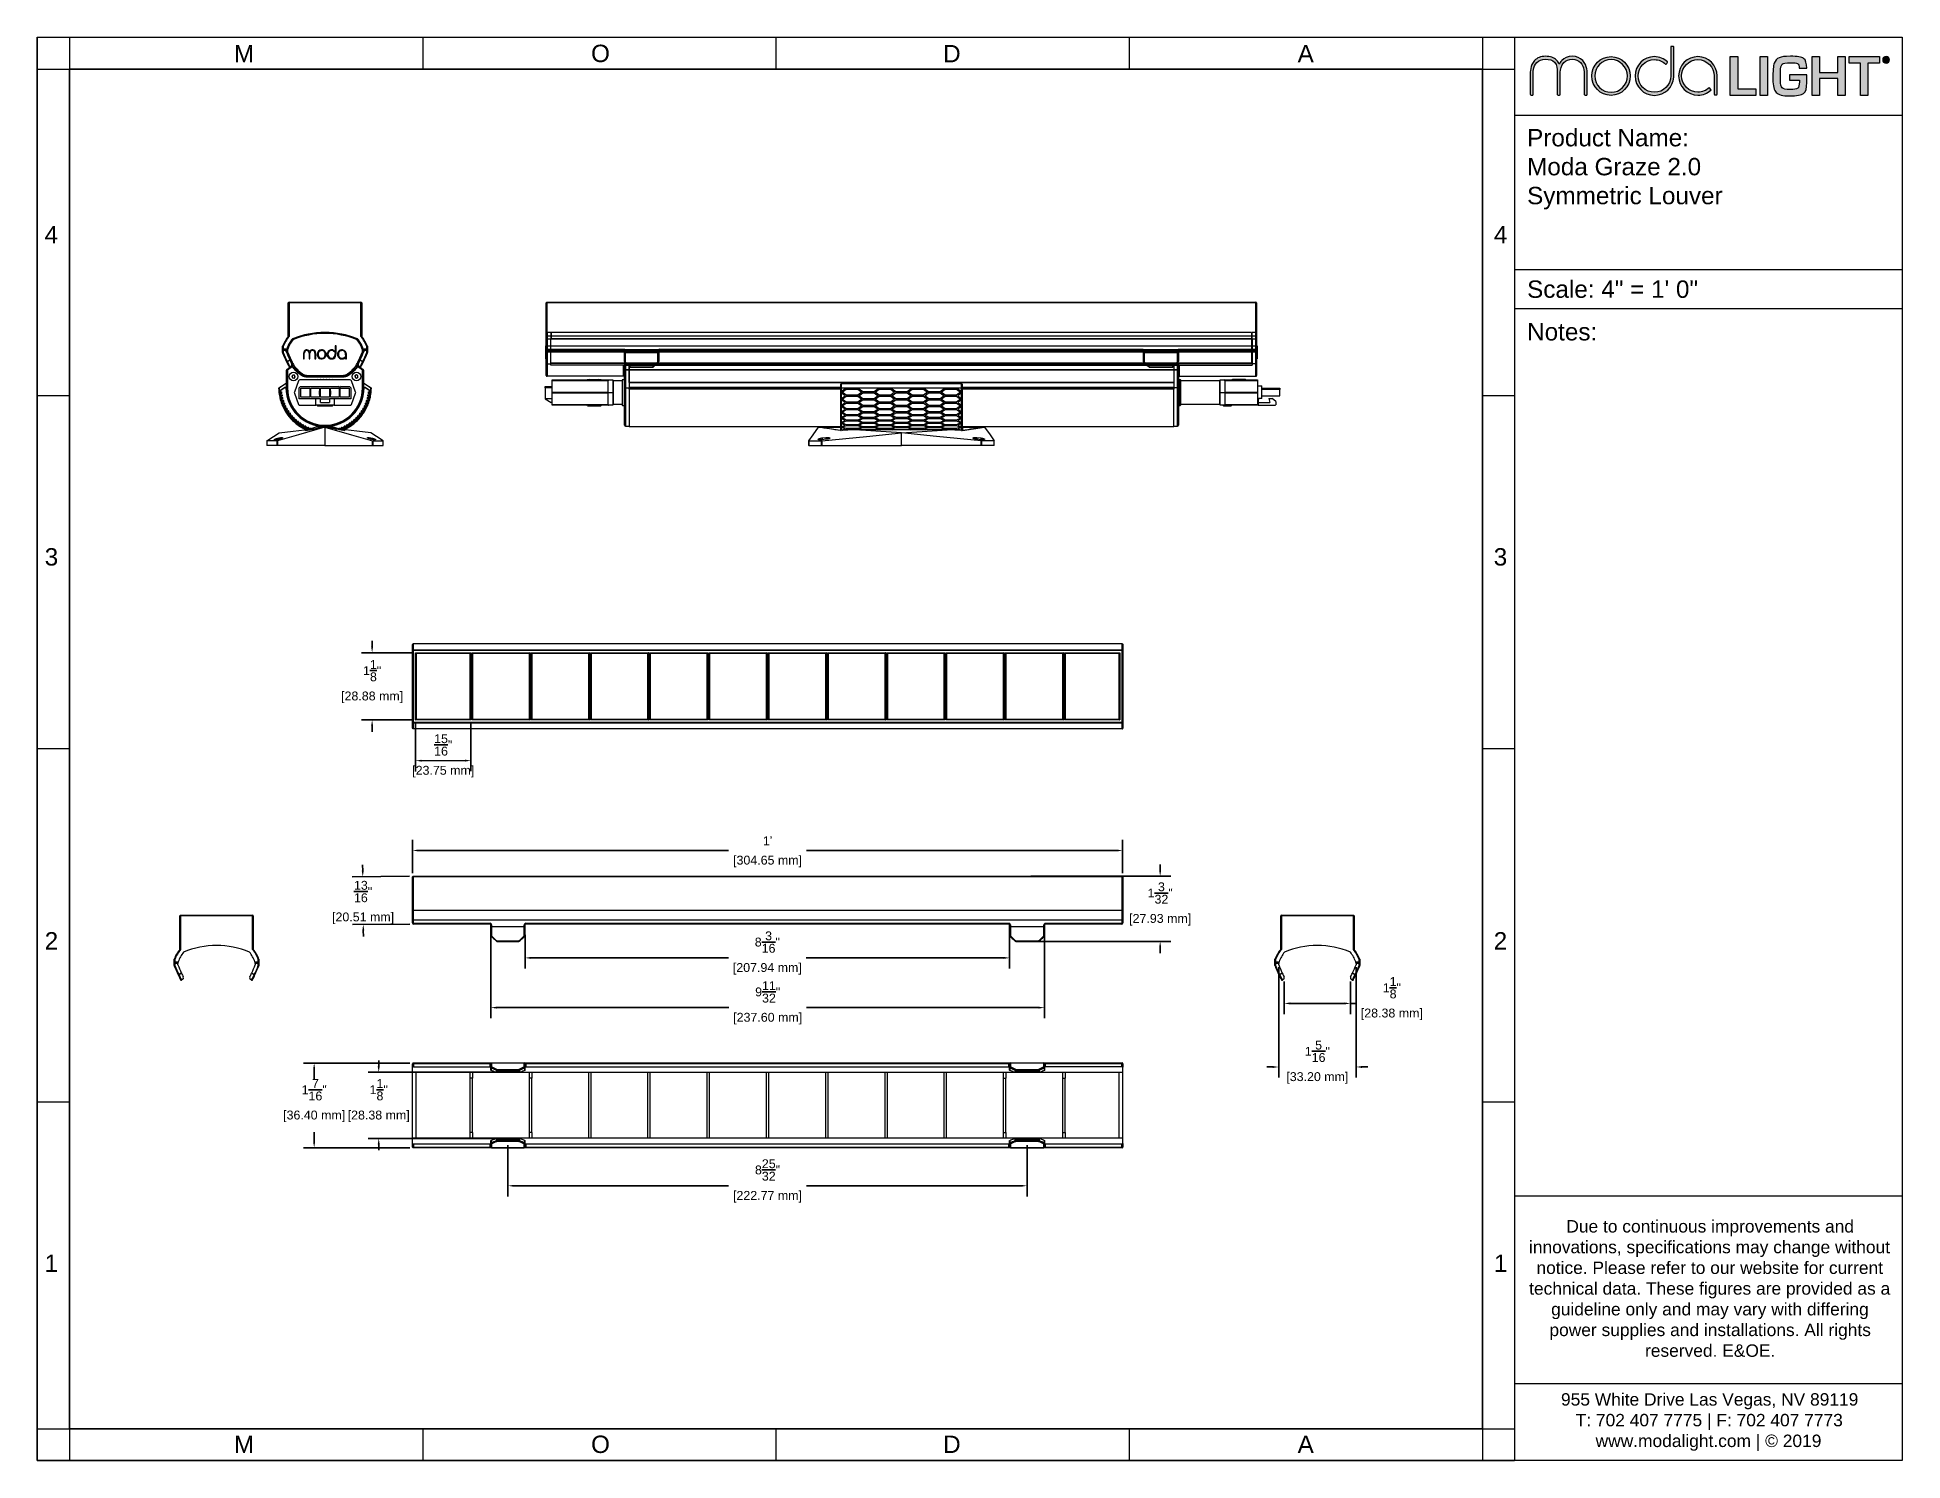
# Paper-space layout 'Layout1' of a CAD drawing. Header units: inches. Extents: x 0 to 10.5, y 0 to 8.
# The model-space entities are those that its viewports show. They can reach past a viewport. Long polylines and large blocks are cut down to what shows.
import ezdxf

# ---------------------------------------------------------------- set-up
doc = ezdxf.new("R2010")
doc.units = ezdxf.units.IN
doc.header["$MEASUREMENT"] = 0
doc.layers.get('Defpoints').update_dxf_attribs({"color": 1})
for name, color, linetype in [('Graze 2.0 Int', 7, 'Continuous'), ('Symmetric', 7, 'Continuous'), ('TITLE BLOCK', 250, 'Continuous')]:
    doc.layers.add(name, color=color, linetype=linetype)
doc.styles.get("Standard").update_dxf_attribs({"font": 'Arial.ttf'})
doc.dimstyles.new('.1 DIM', dxfattribs={"dimscale": 0, "dimtxt": 0.15, "dimasz": 0.1, "dimexe": 0.18, "dimexo": 0.0625, "dimgap": 0.09, "dimtad": 0, "dimtih": 1, "dimtoh": 1, "dimdec": 5, "dimzin": 0, "dimdsep": 46, "dimlunit": 4, "dimtxsty": 'Standard', "dimcen": 0.09, "dimadec": 0, "dimazin": 0, "dimtfac": 1, "dimtdec": 5, "dimtofl": 0, "dimtmove": 0, "dimatfit": 3, "dimfxl": 1, "dimtolj": 1, "dimtzin": 0, "dimarcsym": 0})

psp = doc.layouts.get("Layout1")

# ---------------------------------------------------------------- texts
at = {"layer": 'TITLE BLOCK', "color": 250, "true_color": 0x231f20, "char_height": 0.0978}
for s, insert, attachment_point, rotation in [('M', (1.222, 7.875), 9, 0), ('O', (3.119, 7.875), 7, 0), ('D', (5.2, 7.875), 9, 0), ('A', (7.097, 7.875), 7, 0), ('4', (0.118, 6.953), 3, 360), ('4', (8.202, 6.953), 1, 0), ('3', (0.119, 5.039), 9, 360), ('3', (8.201, 5.039), 7, 0)]:
    psp.add_mtext(s, dxfattribs=dict(at, insert=insert, attachment_point=attachment_point, rotation=rotation))
at = {"layer": 'TITLE BLOCK', "color": 250, "true_color": 0x231f20}
for s, insert, char_height, attachment_point in [('Product Name:\\PModa Graze 2.0\\PSymmetric Louver', (8.389, 7.046), 0.09782, 7), ('Scale: 4" = 1\' 0"', (8.389, 6.547), 0.09782, 7), ('\\fArial|b0|i0|c0|p34;\\W1;Notes:', (8.389, 6.307), 0.09782, 7), ('2', (0.119, 2.975), 0.0978, 3), ('2', (8.201, 2.975), 0.0978, 1), ('\\fArial|b0|i0|c0|p34;\\W1;1', (0.118, 1.061), 0.09782, 9), ('\\fArial|b0|i0|c0|p34;\\W1;1', (8.202, 1.061), 0.09782, 7), ('M', (1.222, 0.139), 0.0978, 3), ('O', (3.119, 0.139), 0.0978, 1), ('D', (5.2, 0.139), 0.0978, 3), ('A', (7.097, 0.139), 0.0978, 1)]:
    psp.add_mtext(s, dxfattribs=dict(at, insert=insert, char_height=char_height, attachment_point=attachment_point))
at = {"layer": 'TITLE BLOCK', "char_height": 0.07, "attachment_point": 1}
for s, insert in [('\\pi0.21674;Due to continuous improvements and \\P\\pi0.00665;innovations, specifications may change without \\P\\pi0.04866;notice. Please refer to our website for current \\P\\pi0.0076;technical data. These figures are provided as a \\P\\pi0.13127;guideline only and may vary with differing \\P\\pi0.12172;power supplies and installations. All rights \\P\\pi0.65985;reserved. E&OE.', (8.393, 1.353)), ('\\pi0.19382;955 White Drive Las Vegas, NV 89119\\P\\pi0.27643;T: 702 407 7775 | F: 702 407 7773\\P\\pi0.38864;www.modalight.com | {\\C250;\\c2105123;© 2019}', (8.386, 0.378))]:
    psp.add_mtext_dynamic_manual_height_columns(s, width=2.03689, gutter_width=1, heights=[0], dxfattribs=dict(at, insert=insert))

msp = doc.modelspace()

# ---------------------------------------------------------------- blocks, each defined once
blk = doc.blocks.new('*D16')
at = {"layer": 'Defpoints', "color": 0, "lineweight": -2, "transparency": 16777216}
for p, q in [((2.878, 4.689), (2.878, 5.253)), ((2.978, 5.073), (8.218, 5.073)), ((14.773, 5.073), (9.533, 5.073)), ((14.873, 4.689), (14.873, 5.253))]:
    blk.add_line(p, q, dxfattribs=at)
at = {"layer": 'Defpoints', "color": 0, "transparency": 16777216}
for p in [(14.873, 5.073), (2.878, 4.626), (14.873, 4.626)]:
    blk.add_point(p, dxfattribs=at)
for points in [[(2.978, 5.09), (2.978, 5.057), (2.878, 5.073)], [(14.773, 5.09), (14.773, 5.057), (14.873, 5.073)]]:
    blk.add_solid(points, dxfattribs=at)
at = {"layer": 'Defpoints', "color": 0, "transparency": 16777216, "char_height": 0.15, "attachment_point": 5}
for s, insert in [("\\A1;1'", (8.876, 5.238)), ('\\A1;[304.65 mm]', (8.876, 4.888))]:
    blk.add_mtext(s, dxfattribs=dict(at, insert=insert))
blk = doc.blocks.new('*D17')
at = {"layer": 'Defpoints', "color": 0, "lineweight": -2, "transparency": 16777216}
for p, q in [((2.038, 4.73), (2.037, 4.83)), ((2.828, 4.637), (1.859, 4.628)), ((2.836, 3.83), (1.867, 3.821)), ((2.048, 3.722), (2.049, 3.622))]:
    blk.add_line(p, q, dxfattribs=at)
at = {"layer": 'Defpoints', "color": 0, "transparency": 16777216}
for p in [(2.89, 4.638), (2.047, 3.822), (2.898, 3.831)]:
    blk.add_point(p, dxfattribs=at)
for points in [[(2.055, 4.73), (2.021, 4.73), (2.039, 4.63)], [(2.065, 3.722), (2.031, 3.722), (2.047, 3.822)]]:
    blk.add_solid(points, dxfattribs=at)
at = {"layer": 'Defpoints', "color": 0, "transparency": 16777216, "char_height": 0.15, "attachment_point": 5}
for s, insert in [('\\A1;{\\H1x;\\S13/16;}"', (2.044, 4.38)), ('\\A1;[20.51 mm]', (2.044, 3.928))]:
    blk.add_mtext(s, dxfattribs=dict(at, insert=insert))
blk = doc.blocks.new('*D18')
at = {"layer": 'Defpoints', "color": 0, "lineweight": -2, "transparency": 16777216}
for p, q in [((15.507, 4.738), (15.507, 4.838)), ((13.323, 4.638), (15.687, 4.638)), ((13.323, 3.538), (15.687, 3.538)), ((15.507, 3.438), (15.507, 3.338))]:
    blk.add_line(p, q, dxfattribs=at)
at = {"layer": 'Defpoints', "color": 0, "transparency": 16777216}
for p in [(13.26, 4.638), (15.507, 4.638), (13.26, 3.538)]:
    blk.add_point(p, dxfattribs=at)
for points in [[(15.49, 4.738), (15.524, 4.738), (15.507, 4.638)], [(15.49, 3.438), (15.524, 3.438), (15.507, 3.538)]]:
    blk.add_solid(points, dxfattribs=at)
at = {"layer": 'Defpoints', "color": 0, "transparency": 16777216, "char_height": 0.15, "attachment_point": 5}
for s, insert in [('\\A1;1{\\H1x;\\S3/32;}"', (15.507, 4.355)), ('\\A1;[27.93 mm]', (15.507, 3.903))]:
    blk.add_mtext(s, dxfattribs=dict(at, insert=insert))
blk = doc.blocks.new('*D19')
at = {"layer": 'Defpoints', "color": 0, "lineweight": -2, "transparency": 16777216}
for p, q in [((4.779, 3.648), (4.779, 3.078)), ((12.965, 3.648), (12.965, 3.078)), ((4.879, 3.258), (8.214, 3.258)), ((12.865, 3.258), (9.53, 3.258))]:
    blk.add_line(p, q, dxfattribs=at)
at = {"layer": 'Defpoints', "color": 0, "transparency": 16777216}
for p in [(4.779, 3.711), (12.965, 3.711), (12.965, 3.258)]:
    blk.add_point(p, dxfattribs=at)
for points in [[(4.879, 3.275), (4.879, 3.242), (4.779, 3.258)], [(12.865, 3.275), (12.865, 3.242), (12.965, 3.258)]]:
    blk.add_solid(points, dxfattribs=at)
at = {"layer": 'Defpoints', "color": 0, "transparency": 16777216, "char_height": 0.15, "attachment_point": 5}
for s, insert in [('\\A1;8{\\H1x;\\S3/16;}"', (8.872, 3.526)), ('\\A1;[207.94 mm]', (8.872, 3.073))]:
    blk.add_mtext(s, dxfattribs=dict(at, insert=insert))
blk = doc.blocks.new('*D20')
at = {"layer": 'Defpoints', "color": 0, "lineweight": -2, "transparency": 16777216}
for p, q in [((2.836, 1.482), (1.038, 1.482)), ((1.218, 1.382), (1.218, 1.216)), ((1.218, 0.149), (1.218, 0.316)), ((2.836, 0.049), (1.038, 0.049))]:
    blk.add_line(p, q, dxfattribs=at)
at = {"layer": 'Defpoints', "color": 0, "transparency": 16777216}
for p in [(2.898, 1.482), (1.218, 0.049), (2.898, 0.049)]:
    blk.add_point(p, dxfattribs=at)
for points in [[(1.201, 1.382), (1.234, 1.382), (1.218, 1.482)], [(1.201, 0.149), (1.234, 0.149), (1.218, 0.049)]]:
    blk.add_solid(points, dxfattribs=at)
at = {"layer": 'Defpoints', "color": 0, "transparency": 16777216, "char_height": 0.15, "attachment_point": 5}
for s, insert in [('\\A1;1{\\H1x;\\S7/16;}"', (1.218, 1.03)), ('\\A1;[36.40 mm]', (1.218, 0.58))]:
    blk.add_mtext(s, dxfattribs=dict(at, insert=insert))
blk = doc.blocks.new('*D21')
at = {"layer": 'Defpoints', "color": 0, "lineweight": -2, "transparency": 16777216}
for p, q in [((4.427, 1.325), (2.128, 1.325)), ((2.308, 1.425), (2.308, 1.525)), ((4.427, 0.207), (2.128, 0.207)), ((2.308, 0.107), (2.308, 0.007))]:
    blk.add_line(p, q, dxfattribs=at)
at = {"layer": 'Defpoints', "color": 0, "transparency": 16777216}
for p in [(4.49, 1.325), (2.308, 0.207), (4.49, 0.207)]:
    blk.add_point(p, dxfattribs=at)
for points in [[(2.291, 1.425), (2.325, 1.425), (2.308, 1.325)], [(2.291, 0.107), (2.325, 0.107), (2.308, 0.207)]]:
    blk.add_solid(points, dxfattribs=at)
at = {"layer": 'Defpoints', "color": 0, "transparency": 16777216, "char_height": 0.15, "attachment_point": 5}
for s, insert in [('\\A1;1{\\H1x;\\S1/8;}"', (2.308, 1.031)), ('\\A1;[28.38 mm]', (2.308, 0.58))]:
    blk.add_mtext(s, dxfattribs=dict(at, insert=insert))
blk = doc.blocks.new('*D22')
at = {"layer": 'Defpoints', "color": 0, "lineweight": -2, "transparency": 16777216}
for p, q in [((4.49, 0.095), (4.49, -0.773)), ((13.26, 0.095), (13.26, -0.773)), ((4.59, -0.593), (8.217, -0.593)), ((13.16, -0.593), (9.533, -0.593))]:
    blk.add_line(p, q, dxfattribs=at)
at = {"layer": 'Defpoints', "color": 0, "transparency": 16777216}
for p in [(4.49, 0.158), (13.26, 0.158), (13.26, -0.593)]:
    blk.add_point(p, dxfattribs=at)
for points in [[(4.59, -0.576), (4.59, -0.609), (4.49, -0.593)], [(13.16, -0.576), (13.16, -0.609), (13.26, -0.593)]]:
    blk.add_solid(points, dxfattribs=at)
at = {"layer": 'Defpoints', "color": 0, "transparency": 16777216, "char_height": 0.15, "attachment_point": 5}
for s, insert in [('\\A1;8{\\H1x;\\S25/32;}"', (8.875, -0.325)), ('\\A1;[222.77 mm]', (8.875, -0.778))]:
    blk.add_mtext(s, dxfattribs=dict(at, insert=insert))
blk = doc.blocks.new('*D23')
at = {"layer": 'Defpoints', "color": 0, "lineweight": -2, "transparency": 16777216}
for p, q in [((17.509, 3.099), (17.509, 1.235)), ((18.816, 3.099), (18.816, 1.235)), ((17.409, 1.415), (17.309, 1.415)), ((18.916, 1.415), (19.016, 1.415))]:
    blk.add_line(p, q, dxfattribs=at)
at = {"layer": 'Defpoints', "color": 0, "transparency": 16777216}
for p in [(17.509, 3.162), (18.816, 3.162), (18.816, 1.415)]:
    blk.add_point(p, dxfattribs=at)
for points in [[(17.409, 1.431), (17.409, 1.398), (17.509, 1.415)], [(18.916, 1.431), (18.916, 1.398), (18.816, 1.415)]]:
    blk.add_solid(points, dxfattribs=at)
at = {"layer": 'Defpoints', "color": 0, "transparency": 16777216, "char_height": 0.15, "attachment_point": 5}
for s, insert in [('\\A1;1{\\H1x;\\S5/16;}"', (18.162, 1.68)), ('\\A1;[33.20 mm]', (18.162, 1.229))]:
    blk.add_mtext(s, dxfattribs=dict(at, insert=insert))
blk = doc.blocks.new('*D24')
at = {"layer": 'Defpoints', "color": 0, "lineweight": -2, "transparency": 16777216}
for p, q in [((17.604, 2.86), (17.604, 2.309)), ((18.721, 2.86), (18.721, 2.309)), ((17.704, 2.489), (18.621, 2.489)), ((18.721, 2.489), (18.821, 2.489))]:
    blk.add_line(p, q, dxfattribs=at)
at = {"layer": 'Defpoints', "color": 0, "transparency": 16777216}
for p in [(17.604, 2.923), (18.721, 2.923), (18.721, 2.489)]:
    blk.add_point(p, dxfattribs=at)
for points in [[(17.704, 2.506), (17.704, 2.472), (17.604, 2.489)], [(18.621, 2.506), (18.621, 2.472), (18.721, 2.489)]]:
    blk.add_solid(points, dxfattribs=at)
at = {"layer": 'Defpoints', "color": 0, "transparency": 16777216, "char_height": 0.15, "attachment_point": 5}
for s, insert in [('\\A1;1{\\H1x;\\S1/8;}"', (19.42, 2.754)), ('\\A1;[28.38 mm]', (19.42, 2.304))]:
    blk.add_mtext(s, dxfattribs=dict(at, insert=insert))
blk = doc.blocks.new('*D26')
at = {"layer": 'Defpoints', "color": 0, "lineweight": -2, "transparency": 16777216}
for p, q in [((2.197, 8.516), (2.197, 8.616)), ((2.867, 8.416), (2.017, 8.416)), ((2.867, 7.279), (2.017, 7.279)), ((2.197, 7.179), (2.197, 7.079))]:
    blk.add_line(p, q, dxfattribs=at)
at = {"layer": 'Defpoints', "color": 0, "transparency": 16777216}
for p in [(2.93, 8.416), (2.197, 7.279), (2.93, 7.279)]:
    blk.add_point(p, dxfattribs=at)
for points in [[(2.18, 8.516), (2.213, 8.516), (2.197, 8.416)], [(2.18, 7.179), (2.213, 7.179), (2.197, 7.279)]]:
    blk.add_solid(points, dxfattribs=at)
at = {"layer": 'Defpoints', "color": 0, "transparency": 16777216, "char_height": 0.15, "attachment_point": 5}
for s, insert in [('\\A1;1{\\H1x;\\S1/8;}"', (2.197, 8.113)), ('\\A1;[28.88 mm]', (2.197, 7.662))]:
    blk.add_mtext(s, dxfattribs=dict(at, insert=insert))
blk = doc.blocks.new('*D27')
at = {"layer": 'Defpoints', "color": 0, "lineweight": -2, "transparency": 16777216}
for p, q in [((2.93, 7.216), (2.931, 6.411)), ((3.865, 7.217), (3.866, 6.412)), ((3.03, 6.591), (3.766, 6.592))]:
    blk.add_line(p, q, dxfattribs=at)
at = {"layer": 'Defpoints', "color": 0, "transparency": 16777216}
for p in [(2.93, 7.279), (3.865, 7.28), (3.866, 6.592)]:
    blk.add_point(p, dxfattribs=at)
for points in [[(3.03, 6.608), (3.03, 6.575), (2.93, 6.591)], [(3.766, 6.609), (3.766, 6.576), (3.866, 6.592)]]:
    blk.add_solid(points, dxfattribs=at)
at = {"layer": 'Defpoints', "color": 0, "transparency": 16777216, "char_height": 0.15, "attachment_point": 5}
for s, insert in [('\\A1;{\\H1x;\\S15/16;}"', (3.398, 6.858)), ('\\A1;[23.75 mm]', (3.398, 6.406))]:
    blk.add_mtext(s, dxfattribs=dict(at, insert=insert))
blk = doc.blocks.new('*D28')
at = {"layer": 'Defpoints', "color": 0, "lineweight": -2, "transparency": 16777216}
for p, q in [((4.201, 3.648), (4.201, 2.238)), ((13.556, 3.648), (13.556, 2.238)), ((4.301, 2.418), (8.221, 2.418)), ((13.456, 2.418), (9.536, 2.418))]:
    blk.add_line(p, q, dxfattribs=at)
at = {"layer": 'Defpoints', "color": 0, "transparency": 16777216}
for p in [(4.201, 3.711), (13.556, 3.711), (4.201, 2.418)]:
    blk.add_point(p, dxfattribs=at)
for points in [[(4.301, 2.434), (4.301, 2.401), (4.201, 2.418)], [(13.456, 2.434), (13.456, 2.401), (13.556, 2.418)]]:
    blk.add_solid(points, dxfattribs=at)
at = {"layer": 'Defpoints', "color": 0, "transparency": 16777216, "char_height": 0.15, "attachment_point": 5}
for s, insert in [('\\A1;9{\\H1x;\\S11/32;}"', (8.878, 2.684)), ('\\A1;[237.60 mm]', (8.878, 2.232))]:
    blk.add_mtext(s, dxfattribs=dict(at, insert=insert))

# ---------------------------------------------------------------- dimensions: what is measured, and where the dimension line sits
at = {"layer": 'Defpoints'}
for base, p1, p2, angle, picture, middle in [((2.1966418, 7.2788546), (2.9296433, 8.4160397), (2.9296433, 7.2788546), 90, '*D26', (2.1966418, 7.8474472)), ((15.506886, 4.63797), (13.260302, 3.538197), (13.260302, 4.63797), 90, '*D18', (15.506886, 4.088084)), ((18.815754, 1.414622), (17.508667, 3.161543), (18.815754, 3.161543), 180, '*D23', (18.16221, 1.414622)), ((18.720822, 2.489045), (17.603599, 2.922817), (18.720822, 2.922817), 180, '*D24', (19.420371, 2.489045)), ((1.217733, 0.049365), (2.898147, 1.482436), (2.898147, 0.049365), 90, '*D20', (1.217733, 0.7659)), ((2.307875, 0.207289), (4.489928, 1.324511), (4.489928, 0.207289), 90, '*D21', (2.307875, 0.7659))]:
    dim = msp.add_linear_dim(base=base, p1=p1, p2=p2, angle=angle, dimstyle='.1 DIM', override={"dimscale": 1, "dimpost": '\\X'}, dxfattribs=at)
    dim.commit()
    dim.dimension.update_dxf_attribs({"geometry": picture, "text_midpoint": middle})
for base, p1, p2, angle, picture, middle in [((3.865592, 6.592337), (2.929643, 7.278855), (3.864838, 7.27988), 0.0628273, '*D27', (3.397994, 6.591824)), ((2.046988, 3.822318), (2.890273, 4.63797), (2.898147, 3.830619), 270.5588008, '*D17', (2.044151, 4.113203))]:
    dim = msp.add_linear_dim(base=base, p1=p1, p2=p2, angle=angle, dimstyle='.1 DIM', override={"dimscale": 1, "dimpost": '\\X'}, dxfattribs=at)
    dim.commit()
    dim.dimension.update_dxf_attribs({"geometry": picture, "text_midpoint": middle, "dimtype": 161})
dim = msp.add_aligned_dim(p1=(2.878462, 4.626159), p2=(14.872556, 4.626159), distance=0.447167, dimstyle='.1 DIM', override={"dimscale": 1, "dimpost": '\\X'}, dxfattribs=at)
dim.commit()
dim.dimension.update_dxf_attribs({"geometry": '*D16', "text_midpoint": (8.875509, 5.073326)})
for base, p1, p2, picture, middle in [((4.201297, 2.417598), (13.555627, 3.7109), (4.201297, 3.7109), '*D28', (8.878462, 2.417598)), ((12.964978, 3.258421), (4.77856, 3.7109), (12.964978, 3.7109), '*D19', (8.871769, 3.258421)), ((13.260302, -0.592647), (4.489929, 0.157946), (13.260302, 0.157946), '*D22', (8.875115, -0.592647))]:
    dim = msp.add_linear_dim(base=base, p1=p1, p2=p2, dimstyle='.1 DIM', override={"dimscale": 1, "dimpost": '\\X'}, dxfattribs=at)
    dim.commit()
    dim.dimension.update_dxf_attribs({"geometry": picture, "text_midpoint": middle})

# ---------------------------------------------------------------- linework, layer by layer
at = {"layer": 'Graze 2.0 Int', "color": 253, "linetype": 'Continuous', "lineweight": 15}
for p, q in [((1.57442, 13.602838), (1.57442, 13.464278)), ((1.587351, 13.602838), (1.57442, 13.602838)), ((1.587351, 13.465329), (1.587351, 13.602838)), ((5.12904, 13.602838), (5.136914, 13.602838)), ((5.12904, 13.533881), (5.12904, 13.602838)), ((5.136914, 13.705593), (5.136914, 13.811147)), ((5.136914, 13.536755), (5.136914, 13.705593)), ((5.215655, 13.826895), (5.152663, 13.826895)), ((5.152663, 13.826895), (5.152663, 13.720187)), ((5.152663, 13.720187), (5.152663, 13.715365)), ((5.152663, 13.720187), (5.215655, 13.720187)), ((5.152663, 13.715365), (5.152663, 13.541738)), ((5.215655, 13.715365), (5.152663, 13.715365)), ((5.215655, 13.826895), (5.215655, 13.720187)), ((5.22156, 13.78162), (5.215655, 13.78162)), ((5.215655, 13.720187), (5.215655, 13.715365)), ((5.22156, 13.719263), (5.215655, 13.719263)), ((5.215655, 13.541738), (5.215655, 13.715365)), ((5.217623, 13.707974), (5.215655, 13.707974)), ((5.217623, 13.63595), (5.215655, 13.63595)), ((5.217623, 13.624139), (5.215655, 13.624139)), ((17.056207, 13.715125), (5.217623, 13.715125)), ((5.217623, 13.712092), (5.217623, 13.715125)), ((17.056207, 13.712092), (5.217623, 13.712092)), ((5.217623, 13.541738), (5.217623, 13.712092)), ((17.05227, 13.826895), (5.22156, 13.826895)), ((5.22156, 13.826895), (5.22156, 13.725071)), ((5.22156, 13.725071), (5.22156, 13.715125)), ((5.22156, 13.725071), (17.05227, 13.725071)), ((17.05227, 13.826895), (17.05227, 13.725071)), ((17.058175, 13.78162), (17.05227, 13.78162)), ((17.05227, 13.725071), (17.05227, 13.715125)), ((17.05227, 13.719263), (17.058175, 13.719263)), ((17.056207, 13.712092), (17.056207, 13.715125)), ((17.056207, 13.541738), (17.056207, 13.712092)), ((17.056207, 13.707974), (17.058175, 13.707974)), ((17.056207, 13.63595), (17.058175, 13.63595)), ((17.056207, 13.624139), (17.058175, 13.624139)), ((17.121167, 13.826895), (17.058175, 13.826895)), ((17.058175, 13.720187), (17.058175, 13.826895)), ((17.058175, 13.720187), (17.121167, 13.720187)), ((17.058175, 13.715365), (17.058175, 13.720187)), ((17.121167, 13.715365), (17.058175, 13.715365)), ((17.058175, 13.715365), (17.058175, 13.541738)), ((17.121167, 13.720187), (17.121167, 13.826895)), ((17.121167, 13.715365), (17.121167, 13.720187)), ((17.121167, 13.541738), (17.121167, 13.715365)), ((17.136915, 13.811147), (17.136915, 13.705593)), ((17.136915, 13.705593), (17.136915, 13.536755)), ((17.144789, 13.602838), (17.136915, 13.602838)), ((17.144789, 13.602838), (17.144789, 13.534523)), ((0.767046, 13.529281), (0.751298, 13.529281)), ((0.751298, 13.511983), (0.751298, 13.529281)), ((0.751298, 13.511983), (0.767046, 13.511983)), ((0.756679, 13.200518), (0.84522, 13.267238)), ((0.767046, 13.529281), (0.767046, 13.511983)), ((0.851697, 13.252401), (0.767724, 13.189122)), ((0.849678, 13.28715), (0.850186, 13.28619)), ((1.03909, 13.473476), (1.03909, 13.382329)), ((1.03909, 13.382329), (1.051706, 13.382329)), ((1.051706, 13.382329), (1.051706, 13.477471)), ((1.134915, 13.477471), (1.134915, 13.382329)), ((1.134915, 13.382329), (1.147531, 13.382329)), ((1.147531, 13.382329), (1.147531, 13.477471)), ((1.230846, 13.477471), (1.230846, 13.382329)), ((1.230846, 13.382329), (1.243776, 13.382329)), ((1.243776, 13.382329), (1.243776, 13.473476)), ((1.564433, 13.496762), (1.564433, 13.513846)), ((1.739873, 13.399676), (1.739873, 13.416654)), ((1.749861, 13.449139), (1.749861, 13.382329)), ((1.749861, 13.382329), (1.762791, 13.382329)), ((1.762791, 13.382329), (1.762791, 13.448246)), ((2.034084, 13.189122), (1.950111, 13.252401)), ((1.951561, 13.286075), (1.95213, 13.28715)), ((1.956588, 13.267238), (2.045129, 13.200518)), ((2.034762, 13.511983), (2.034762, 13.529281)), ((2.05051, 13.529281), (2.034762, 13.529281)), ((2.034762, 13.511983), (2.05051, 13.511983)), ((2.05051, 13.529281), (2.05051, 13.511983)), ((5.136914, 13.533881), (5.12904, 13.533881)), ((5.12904, 13.51419), (5.12904, 13.533881)), ((5.12904, 13.51419), (5.136914, 13.51419)), ((5.12904, 13.467783), (5.12904, 13.51419)), ((5.12904, 13.467783), (5.136914, 13.467783)), ((5.12904, 13.448246), (5.12904, 13.467783)), ((5.12904, 13.382329), (5.12904, 13.448246)), ((5.12904, 13.448246), (5.136914, 13.448246)), ((5.12904, 13.382329), (5.136914, 13.382329)), ((5.12904, 13.379537), (5.12904, 13.382329)), ((5.12904, 13.379537), (5.136914, 13.379537)), ((5.136914, 13.536755), (5.136914, 13.529281)), ((5.136914, 13.511983), (5.136914, 13.529281)), ((5.152663, 13.529281), (5.136914, 13.529281)), ((5.136914, 13.511983), (5.152663, 13.511983)), ((5.136914, 13.511983), (5.136914, 13.502825)), ((5.136914, 13.302101), (5.136914, 13.502825)), ((5.152663, 13.529281), (5.152663, 13.541738)), ((5.152663, 13.541738), (5.215655, 13.541738)), ((5.152663, 13.529281), (5.152663, 13.511983)), ((5.215655, 13.529281), (5.152663, 13.529281)), ((5.152663, 13.511983), (5.215655, 13.511983)), ((5.152663, 13.49672), (5.152663, 13.511983)), ((5.215655, 13.49672), (5.152663, 13.49672)), ((5.152663, 13.49672), (5.152663, 13.295228)), ((5.152663, 13.295228), (5.215655, 13.295228)), ((5.215655, 13.541738), (5.215655, 13.529281)), ((5.215655, 13.511983), (5.215655, 13.529281)), ((5.217623, 13.52865), (5.215655, 13.528667)), ((5.215655, 13.511983), (5.215655, 13.49672)), ((5.217623, 13.509633), (5.215655, 13.50964)), ((5.215655, 13.3056), (5.215655, 13.49672)), ((5.217623, 13.48274), (5.215655, 13.482733)), ((5.217623, 13.463723), (5.215655, 13.463706)), ((5.215655, 13.425341), (5.217623, 13.425341)), ((5.215655, 13.382034), (5.217623, 13.382034)), ((5.215655, 13.334784), (5.217623, 13.334784)), ((5.215655, 13.295228), (5.215655, 13.3056)), ((6.459749, 13.3056), (5.215655, 13.3056)), ((5.215655, 13.275424), (5.215655, 13.295229)), ((6.449413, 13.275424), (5.215655, 13.275424)), ((5.217623, 13.541738), (17.056207, 13.541738)), ((5.217623, 13.529281), (5.217623, 13.541738)), ((17.056207, 13.529281), (5.217623, 13.529281)), ((5.217623, 13.511983), (5.217623, 13.529281)), ((5.217623, 13.511983), (17.056207, 13.511983)), ((5.217623, 13.49672), (5.217623, 13.511983)), ((17.056207, 13.49672), (5.217623, 13.49672)), ((5.217623, 13.311028), (5.217623, 13.49672)), ((17.056207, 13.311028), (5.217623, 13.311028)), ((6.449495, 13.275405), (6.449511, 13.275424)), ((6.459749, 13.3056), (6.538489, 13.3056)), ((6.459749, 13.189122), (6.459749, 13.252401)), ((6.475497, 13.28715), (6.538489, 13.28715)), ((6.475497, 13.267238), (6.475497, 13.28715)), ((6.475497, 13.267238), (6.475497, 13.200518)), ((6.538489, 13.267238), (6.475497, 13.267238)), ((6.538489, 13.3056), (6.538489, 13.311028)), ((6.538489, 13.3056), (15.73534, 13.3056)), ((6.538489, 13.3056), (6.538489, 13.28715)), ((6.538489, 13.28715), (6.538489, 13.267238)), ((6.538489, 13.28715), (15.73534, 13.28715)), ((6.538489, 13.267238), (6.538489, 13.200518)), ((15.73534, 13.267238), (6.538489, 13.267238)), ((6.538489, 13.200518), (6.538489, 13.267238)), ((15.73534, 13.3056), (15.73534, 13.311028)), ((15.814081, 13.3056), (15.73534, 13.3056)), ((15.73534, 13.3056), (15.73534, 13.28715)), ((15.73534, 13.28715), (15.798333, 13.28715)), ((15.73534, 13.267238), (15.73534, 13.28715)), ((15.798333, 13.267238), (15.73534, 13.267238)), ((15.73534, 13.267238), (15.73534, 13.200518)), ((15.73534, 13.267238), (15.73534, 13.200518)), ((15.798333, 13.28715), (15.798333, 13.267238)), ((15.798333, 13.200518), (15.798333, 13.267238)), ((15.814081, 13.3056), (17.058175, 13.3056)), ((15.814081, 13.252401), (15.814081, 13.189122)), ((15.824319, 13.275424), (15.824335, 13.275405)), ((15.824417, 13.275424), (17.058175, 13.275424)), ((15.829829, 13.260913), (15.829829, 13.247836)), ((17.056207, 13.529281), (17.056207, 13.541738)), ((17.056207, 13.511983), (17.056207, 13.529281)), ((17.056207, 13.52865), (17.058175, 13.528667)), ((17.056207, 13.49672), (17.056207, 13.511983)), ((17.056207, 13.509633), (17.058175, 13.50964)), ((17.056207, 13.311028), (17.056207, 13.49672)), ((17.056207, 13.48274), (17.058175, 13.482733)), ((17.056207, 13.463723), (17.058175, 13.463706)), ((17.058175, 13.425341), (17.056207, 13.425341)), ((17.058175, 13.382034), (17.056207, 13.382034)), ((17.058175, 13.334784), (17.056207, 13.334784)), ((17.058175, 13.541738), (17.121167, 13.541738)), ((17.058175, 13.529281), (17.058175, 13.541738)), ((17.121167, 13.529281), (17.058175, 13.529281)), ((17.058175, 13.529281), (17.058175, 13.511983)), ((17.058175, 13.511983), (17.121167, 13.511983)), ((17.058175, 13.49672), (17.058175, 13.511983)), ((17.121167, 13.49672), (17.058175, 13.49672)), ((17.058175, 13.49672), (17.058175, 13.3056)), ((17.058175, 13.3056), (17.058175, 13.295228)), ((17.058175, 13.295229), (17.058175, 13.275424)), ((17.121167, 13.295228), (17.058175, 13.295228)), ((17.121167, 13.541738), (17.121167, 13.529281)), ((17.136915, 13.529281), (17.121167, 13.529281)), ((17.121167, 13.511983), (17.121167, 13.529281)), ((17.121167, 13.511983), (17.136915, 13.511983)), ((17.121167, 13.511983), (17.121167, 13.49672)), ((17.121167, 13.295228), (17.121167, 13.49672)), ((17.136915, 13.529281), (17.136915, 13.536755)), ((17.144789, 13.534523), (17.136915, 13.534523)), ((17.136915, 13.529281), (17.136915, 13.511983)), ((17.144789, 13.519417), (17.136915, 13.519417)), ((17.136915, 13.502825), (17.136915, 13.511983)), ((17.144789, 13.507385), (17.136915, 13.507385)), ((17.136915, 13.502825), (17.136915, 13.302101)), ((17.144789, 13.473476), (17.136915, 13.473476)), ((17.144789, 13.382329), (17.136915, 13.382329)), ((17.136915, 13.379638), (17.144789, 13.379638)), ((17.144789, 13.379558), (17.136915, 13.379558)), ((17.136915, 13.379537), (17.144789, 13.379537)), ((17.144789, 13.534523), (17.144789, 13.519417)), ((17.144789, 13.519417), (17.144789, 13.507385)), ((17.144789, 13.507385), (17.144789, 13.473476)), ((17.144789, 13.473476), (17.144789, 13.382329)), ((17.144789, 13.382329), (17.144789, 13.379638)), ((17.144789, 13.379638), (17.144789, 13.379558)), ((17.144789, 13.379558), (17.144789, 13.379537)), ((0.621171, 12.891306), (0.726155, 12.959483)), ((0.730443, 12.952879), (0.625459, 12.884702)), ((0.726155, 12.959483), (0.732217, 12.96342)), ((0.751976, 12.952879), (0.730443, 12.952879)), ((0.736506, 12.964691), (0.751976, 12.964691)), ((0.751976, 12.889887), (0.751976, 13.191085)), ((0.767724, 13.189122), (0.767724, 12.889967)), ((0.855618, 13.107643), (0.840999, 13.08328)), ((0.840999, 13.08328), (0.854789, 13.058437)), ((0.854789, 13.058437), (0.883198, 13.057958)), ((0.884027, 13.107164), (0.855618, 13.107643)), ((0.883198, 13.057958), (0.897817, 13.082322)), ((0.955224, 13.012811), (0.883708, 12.817929)), ((0.897817, 13.082322), (0.884027, 13.107164)), ((1.828104, 13.025714), (0.973704, 13.025714)), ((1.093817, 13.102486), (1.093817, 13.086738)), ((1.093817, 13.102486), (1.707991, 13.102486)), ((1.707991, 13.086738), (1.093817, 13.086738)), ((1.093817, 13.086738), (1.093817, 13.07099)), ((1.707991, 13.07099), (1.093817, 13.07099)), ((1.272541, 13.033897), (1.263093, 13.025714)), ((1.272541, 13.033897), (1.284361, 13.033897)), ((1.284361, 13.033897), (1.279636, 13.025714)), ((1.284361, 13.033897), (1.307999, 13.033897)), ((1.307999, 13.033897), (1.312723, 13.025714)), ((1.307999, 13.033897), (1.319818, 13.033897)), ((1.324944, 13.033962), (1.31542, 13.025714)), ((1.322343, 13.03171), (1.319818, 13.033897)), ((1.324944, 13.033962), (1.336743, 13.033962)), ((1.336743, 13.033962), (1.331981, 13.025714)), ((1.336743, 13.033962), (1.360341, 13.033962)), ((1.360341, 13.033962), (1.365103, 13.025714)), ((1.360341, 13.033962), (1.37214, 13.033962)), ((1.377006, 13.033476), (1.368044, 13.025714)), ((1.374854, 13.031612), (1.37214, 13.033962)), ((1.377006, 13.033476), (1.388955, 13.033476)), ((1.388955, 13.033476), (1.384474, 13.025714)), ((1.388955, 13.033476), (1.412853, 13.033476)), ((1.412853, 13.033476), (1.417334, 13.025714)), ((1.412853, 13.033476), (1.424802, 13.033476)), ((1.433764, 13.025714), (1.424802, 13.033476)), ((1.429668, 13.033962), (1.426954, 13.031612)), ((1.429668, 13.033962), (1.441467, 13.033962)), ((1.441467, 13.033962), (1.436705, 13.025714)), ((1.441467, 13.033962), (1.465066, 13.033962)), ((1.465066, 13.033962), (1.469827, 13.025714)), ((1.465066, 13.033962), (1.476865, 13.033962)), ((1.486388, 13.025714), (1.476865, 13.033962)), ((1.48199, 13.033897), (1.479465, 13.03171)), ((1.48199, 13.033897), (1.493809, 13.033897)), ((1.493809, 13.033897), (1.489085, 13.025714)), ((1.493809, 13.033897), (1.517448, 13.033897)), ((1.517448, 13.033897), (1.522172, 13.025714)), ((1.517448, 13.033897), (1.529267, 13.033897)), ((1.538716, 13.025714), (1.529267, 13.033897)), ((1.707991, 13.102486), (1.707991, 13.086738)), ((1.707991, 13.086738), (1.707991, 13.07099)), ((1.918101, 12.817929), (1.846584, 13.012811)), ((1.930191, 13.111128), (1.906764, 13.095051)), ((1.906764, 13.095051), (1.908973, 13.066724)), ((1.908973, 13.066724), (1.934609, 13.054474)), ((1.955827, 13.098877), (1.930191, 13.111128)), ((1.934609, 13.054474), (1.958037, 13.070551)), ((1.958037, 13.070551), (1.955827, 13.098877)), ((2.034084, 12.889887), (2.034084, 13.189122)), ((2.049832, 13.191085), (2.049832, 12.889887)), ((2.049832, 12.964691), (2.065303, 12.964691)), ((2.071365, 12.952879), (2.049832, 12.952879)), ((2.069591, 12.96342), (2.075654, 12.959483)), ((2.176349, 12.884702), (2.071365, 12.952879)), ((2.075654, 12.959483), (2.180638, 12.891306)), ((6.444001, 13.086738), (5.152663, 13.086738)), ((5.239277, 13.025714), (6.197062, 13.025714)), ((5.239277, 13.012811), (5.239277, 13.025714)), ((6.184159, 13.012811), (5.239277, 13.012811)), ((5.239277, 12.817929), (5.239277, 13.012811)), ((5.837025, 13.033476), (5.829263, 13.025714)), ((5.837025, 13.033476), (5.857721, 13.033476)), ((5.857721, 13.025714), (5.857721, 13.033476)), ((5.857721, 13.033476), (5.86713, 13.033476)), ((5.867616, 13.033962), (5.859367, 13.025714)), ((5.867616, 13.033962), (5.888051, 13.033962)), ((5.888051, 13.025714), (5.888051, 13.033962)), ((5.888051, 13.033962), (5.908488, 13.033962)), ((5.89794, 13.033897), (5.889757, 13.025714)), ((5.89794, 13.033897), (5.918412, 13.033897)), ((5.908488, 13.033962), (5.908554, 13.033897)), ((5.918412, 13.025714), (5.918412, 13.033897)), ((5.918412, 13.033897), (5.938883, 13.033897)), ((5.928245, 13.033962), (5.92818, 13.033897)), ((5.928245, 13.033962), (5.948681, 13.033962)), ((5.938883, 13.033897), (5.947066, 13.025714)), ((5.948681, 13.025714), (5.948681, 13.033962)), ((5.948681, 13.033962), (5.969118, 13.033962)), ((5.95857, 13.033897), (5.950387, 13.025714)), ((5.95857, 13.033897), (5.979042, 13.033897)), ((5.969118, 13.033962), (5.969183, 13.033897)), ((5.979042, 13.025714), (5.979042, 13.033897)), ((5.979042, 13.033897), (5.999513, 13.033897)), ((5.988875, 13.033962), (5.98881, 13.033897)), ((5.988875, 13.033962), (6.009312, 13.033962)), ((5.999513, 13.033897), (6.007696, 13.025714)), ((6.009312, 13.025714), (6.009312, 13.033962)), ((6.009312, 13.033962), (6.029748, 13.033962)), ((6.0192, 13.033897), (6.011018, 13.025714)), ((6.0192, 13.033897), (6.039671, 13.033897)), ((6.029748, 13.033962), (6.029813, 13.033897)), ((6.039671, 13.025714), (6.039671, 13.033897)), ((6.039671, 13.033897), (6.060143, 13.033897)), ((6.060143, 13.033897), (6.068326, 13.025714)), ((6.184159, 12.817929), (6.184159, 13.012811)), ((6.197062, 13.025714), (6.262899, 13.025714)), ((6.262899, 13.025714), (6.262899, 12.811147)), ((6.420379, 13.007998), (6.270773, 13.007998)), ((6.270773, 13.007998), (6.270773, 12.614323)), ((6.459749, 13.027683), (6.428253, 13.027683)), ((6.428253, 13.027634), (6.428253, 13.027683)), ((6.428253, 12.594612), (6.428253, 13.027634)), ((6.459749, 12.889887), (6.459749, 13.189122)), ((6.475497, 13.191085), (6.475497, 13.200518)), ((6.475497, 13.200518), (6.538489, 13.200518)), ((6.475497, 13.191085), (6.475497, 12.889887)), ((6.538489, 13.191085), (6.475497, 13.191085)), ((6.538489, 13.200518), (6.538489, 13.191085)), ((6.538489, 13.200518), (15.73534, 13.200518)), ((6.538489, 13.191085), (6.538489, 12.889887)), ((15.73534, 13.191085), (6.538489, 13.191085)), ((6.538489, 12.984376), (6.538489, 13.191085)), ((15.73534, 12.984376), (6.538489, 12.984376)), ((15.73534, 12.976502), (6.538489, 12.976502)), ((10.113293, 12.884702), (10.113293, 12.952879)), ((10.125104, 12.96342), (10.121167, 12.959483)), ((10.121167, 12.959483), (10.121167, 12.891306)), ((10.125104, 12.964691), (10.125104, 12.96342)), ((10.125104, 12.964691), (12.148726, 12.964691)), ((12.148726, 12.96342), (10.125104, 12.96342)), ((12.148726, 12.964691), (12.148726, 12.96342)), ((12.152663, 12.959483), (12.148726, 12.96342)), ((12.152663, 12.891306), (12.152663, 12.959483)), ((12.160537, 12.952879), (12.160537, 12.884702)), ((15.73534, 13.200518), (15.798333, 13.200518)), ((15.73534, 13.191085), (15.73534, 13.200518)), ((15.798333, 13.191085), (15.73534, 13.191085)), ((15.73534, 13.191085), (15.73534, 12.889887)), ((15.73534, 13.191085), (15.73534, 12.984376)), ((15.798333, 13.200518), (15.798333, 13.191085)), ((15.798333, 12.889887), (15.798333, 13.191085)), ((15.814081, 13.189122), (15.814081, 12.889967)), ((15.845577, 13.027683), (15.814081, 13.027683)), ((15.829829, 13.086738), (17.121167, 13.086738)), ((15.845577, 12.594612), (15.845577, 13.027683)), ((16.514868, 13.007998), (15.853451, 13.007998)), ((16.514868, 12.614297), (16.514868, 13.007998)), ((16.522742, 12.811147), (16.522742, 13.025714)), ((16.522742, 13.025714), (16.588579, 13.025714)), ((16.588579, 13.025714), (17.152663, 13.025714)), ((16.601482, 13.012811), (16.601482, 12.817929)), ((17.152663, 13.012811), (16.601482, 13.012811)), ((16.726285, 13.033897), (16.718102, 13.025714)), ((16.746757, 13.033897), (16.726285, 13.033897)), ((16.746757, 13.025714), (16.746757, 13.033897)), ((16.767228, 13.033897), (16.746757, 13.033897)), ((16.75668, 13.033962), (16.756615, 13.033897)), ((16.777117, 13.033962), (16.75668, 13.033962)), ((16.767228, 13.033897), (16.775411, 13.025714)), ((16.777117, 13.025714), (16.777117, 13.033962)), ((16.797553, 13.033962), (16.777117, 13.033962)), ((16.786915, 13.033897), (16.778732, 13.025714)), ((16.807387, 13.033897), (16.786915, 13.033897)), ((16.797553, 13.033962), (16.797618, 13.033897)), ((16.807387, 13.025714), (16.807387, 13.033897)), ((16.827858, 13.033897), (16.807387, 13.033897)), ((16.81731, 13.033962), (16.817245, 13.033897)), ((16.837747, 13.033962), (16.81731, 13.033962)), ((16.827858, 13.033897), (16.836041, 13.025714)), ((16.837747, 13.025714), (16.837747, 13.033962)), ((16.858183, 13.033962), (16.837747, 13.033962)), ((16.847545, 13.033897), (16.839362, 13.025714)), ((16.868017, 13.033897), (16.847545, 13.033897)), ((16.858183, 13.033962), (16.858248, 13.033897)), ((16.868017, 13.025714), (16.868017, 13.033897)), ((16.888488, 13.033897), (16.868017, 13.033897)), ((16.87794, 13.033962), (16.877875, 13.033897)), ((16.898376, 13.033962), (16.87794, 13.033962)), ((16.888488, 13.033897), (16.896671, 13.025714)), ((16.898376, 13.025714), (16.898376, 13.033962)), ((16.918813, 13.033962), (16.898376, 13.033962)), ((16.918813, 13.033962), (16.927061, 13.025714)), ((16.928708, 13.033476), (16.919299, 13.033476)), ((16.928708, 13.025714), (16.928708, 13.033476)), ((16.949404, 13.033476), (16.928708, 13.033476)), ((16.949404, 13.033476), (16.957165, 13.025714)), ((17.152663, 13.025714), (17.152663, 13.012811)), ((17.152663, 13.012811), (17.152663, 12.817929)), ((17.152663, 12.927289), (17.223529, 12.927289)), ((17.223529, 12.714691), (17.223529, 12.927289)), ((0.638847, 12.84846), (0.718999, 12.900511)), ((0.723996, 12.889673), (0.639869, 12.83504)), ((0.639943, 12.834171), (0.666673, 12.822705)), ((0.662017, 12.81185), (0.641217, 12.820773)), ((0.64389, 12.798298), (0.662017, 12.81185)), ((0.669089, 12.802391), (0.645794, 12.784975)), ((0.645926, 12.784112), (0.673354, 12.774435)), ((0.669424, 12.763297), (0.64808, 12.770828)), ((0.65223, 12.748578), (0.669424, 12.763297)), ((0.677105, 12.754324), (0.65501, 12.73541)), ((0.655198, 12.734558), (0.683205, 12.726711)), ((0.680018, 12.715337), (0.658224, 12.721444)), ((0.663833, 12.699516), (0.680018, 12.715337)), ((0.688275, 12.706891), (0.667475, 12.68656)), ((0.667719, 12.685722), (0.696183, 12.67974)), ((0.693753, 12.668182), (0.671604, 12.672837)), ((0.678647, 12.651327), (0.693753, 12.668182)), ((0.702549, 12.660298), (0.683136, 12.63864)), ((0.683435, 12.63782), (0.712231, 12.633728)), ((0.710569, 12.622035), (0.688161, 12.625219)), ((0.696608, 12.60422), (0.710569, 12.622035)), ((0.719866, 12.614749), (0.701924, 12.591856)), ((0.718999, 12.900511), (0.723007, 12.901698)), ((0.723007, 12.901698), (0.751976, 12.901698)), ((0.72472, 12.889887), (0.723996, 12.889673)), ((0.751976, 12.889887), (0.72472, 12.889887)), ((0.883708, 12.804366), (0.955224, 12.609484)), ((0.987518, 12.917446), (0.963896, 12.893824)), ((0.963896, 12.704848), (0.963896, 12.893824)), ((1.322164, 12.704848), (0.963896, 12.704848)), ((0.987518, 12.917446), (1.625314, 12.917446)), ((0.995392, 12.736344), (0.995392, 12.88595)), ((0.995392, 12.88595), (1.144999, 12.88595)), ((1.144999, 12.736344), (0.995392, 12.736344)), ((1.144999, 12.88595), (1.144999, 12.736344)), ((1.160747, 12.736344), (1.160747, 12.88595)), ((1.160747, 12.88595), (1.310353, 12.88595)), ((1.310353, 12.736344), (1.160747, 12.736344)), ((1.243424, 12.59658), (1.243424, 12.704848)), ((1.310353, 12.88595), (1.310353, 12.736344)), ((1.322164, 12.704848), (1.479644, 12.704848)), ((1.322164, 12.645793), (1.322164, 12.704848)), ((1.322164, 12.645793), (1.479644, 12.645793)), ((1.326101, 12.736344), (1.326101, 12.88595)), ((1.326101, 12.88595), (1.475707, 12.88595)), ((1.475707, 12.736344), (1.326101, 12.736344)), ((1.475707, 12.88595), (1.475707, 12.736344)), ((1.837912, 12.704848), (1.479644, 12.704848)), ((1.479644, 12.704848), (1.479644, 12.645793)), ((1.491455, 12.736344), (1.491455, 12.88595)), ((1.491455, 12.88595), (1.641062, 12.88595)), ((1.641062, 12.736344), (1.491455, 12.736344)), ((1.558384, 12.704848), (1.558384, 12.59658)), ((1.648936, 12.897625), (1.625314, 12.917446)), ((1.641062, 12.88595), (1.641062, 12.736344)), ((1.672558, 12.917446), (1.648936, 12.897625)), ((1.65681, 12.88595), (1.806416, 12.88595)), ((1.65681, 12.736344), (1.65681, 12.88595)), ((1.806416, 12.736344), (1.65681, 12.736344)), ((1.672558, 12.917446), (1.81429, 12.917446)), ((1.806416, 12.88595), (1.806416, 12.736344)), ((1.837912, 12.893824), (1.81429, 12.917446)), ((1.837912, 12.893824), (1.837912, 12.704848)), ((1.846584, 12.609484), (1.918101, 12.804366)), ((2.034084, 12.889887), (2.049832, 12.889887)), ((2.049832, 12.901698), (2.078801, 12.901698)), ((2.077089, 12.889887), (2.049832, 12.889887)), ((2.077812, 12.889673), (2.077089, 12.889887)), ((2.161939, 12.83504), (2.077812, 12.889673)), ((2.078801, 12.901698), (2.082809, 12.900511)), ((2.099884, 12.591856), (2.081943, 12.614749)), ((2.082809, 12.900511), (2.162961, 12.84846)), ((2.089577, 12.633728), (2.118374, 12.63782)), ((2.113647, 12.625219), (2.091239, 12.622035)), ((2.091239, 12.622035), (2.1052, 12.60422)), ((2.118672, 12.63864), (2.09926, 12.660298)), ((2.105625, 12.67974), (2.134089, 12.685722)), ((2.130204, 12.672837), (2.108055, 12.668182)), ((2.108055, 12.668182), (2.123161, 12.651327)), ((2.134333, 12.68656), (2.113534, 12.706891)), ((2.118603, 12.726711), (2.14661, 12.734558)), ((2.143584, 12.721444), (2.12179, 12.715337)), ((2.12179, 12.715337), (2.137975, 12.699516)), ((2.146798, 12.73541), (2.124703, 12.754324)), ((2.128454, 12.774435), (2.155882, 12.784112)), ((2.153728, 12.770828), (2.132384, 12.763297)), ((2.132384, 12.763297), (2.149578, 12.748578)), ((2.156014, 12.784975), (2.132719, 12.802391)), ((2.135135, 12.822705), (2.161865, 12.834171)), ((2.160592, 12.820773), (2.139791, 12.81185)), ((2.139791, 12.81185), (2.157919, 12.798298)), ((5.121167, 12.917446), (5.239277, 12.917446)), ((5.121167, 12.893824), (5.121167, 12.917446)), ((5.239277, 12.893824), (5.121167, 12.893824)), ((5.121167, 12.893824), (5.121167, 12.704848)), ((5.239277, 12.704848), (5.121167, 12.704848)), ((5.121167, 12.704848), (5.219592, 12.645793)), ((5.239277, 12.645793), (5.219592, 12.645793)), ((5.239277, 12.817929), (6.184159, 12.817929)), ((5.239277, 12.804366), (5.239277, 12.817929)), ((6.184159, 12.804366), (5.239277, 12.804366)), ((5.239277, 12.609484), (5.239277, 12.804366)), ((5.239277, 12.609484), (6.184159, 12.609484)), ((5.239277, 12.59658), (5.239277, 12.609484)), ((6.184159, 12.609484), (6.184159, 12.804366)), ((6.185364, 12.811147), (6.262899, 12.811147)), ((6.262899, 12.811147), (6.262899, 12.59658)), ((6.270773, 12.614297), (6.420379, 12.614297)), ((6.459749, 12.889887), (6.475497, 12.889887)), ((6.459749, 12.259966), (6.459749, 12.889887)), ((6.475497, 12.889887), (6.538489, 12.889887)), ((6.475497, 12.889887), (6.475497, 12.244218)), ((10.113293, 12.897761), (6.538489, 12.897761)), ((6.538489, 12.878055), (6.538489, 12.889887)), ((6.538489, 12.889887), (10.113293, 12.889887)), ((6.538489, 12.869587), (6.538489, 12.875082)), ((6.538489, 12.869587), (6.538489, 12.240281)), ((10.113293, 12.869587), (6.538489, 12.869587)), ((10.113293, 12.828887), (10.113293, 12.884702)), ((10.113293, 12.810256), (10.113293, 12.828887)), ((10.113293, 12.710936), (10.113293, 12.810256)), ((10.113293, 12.692825), (10.113293, 12.710936)), ((10.113293, 12.597472), (10.113293, 12.692825)), ((10.121167, 12.88455), (10.121167, 12.891306)), ((10.121167, 12.891306), (10.194277, 12.891306)), ((10.194277, 12.88455), (10.121167, 12.88455)), ((10.121167, 12.88455), (10.121167, 12.828168)), ((10.121167, 12.828168), (10.194277, 12.88455)), ((10.121167, 12.828168), (10.121167, 12.809348)), ((10.187224, 12.758881), (10.121167, 12.809348)), ((10.121167, 12.809348), (10.121167, 12.709019)), ((10.121167, 12.709019), (10.187224, 12.758881)), ((10.121167, 12.709019), (10.121167, 12.690724)), ((10.187225, 12.642016), (10.121167, 12.690724)), ((10.121167, 12.690724), (10.121167, 12.594404)), ((10.121167, 12.594404), (10.187225, 12.642016)), ((10.137837, 12.818752), (10.204503, 12.870117)), ((10.204902, 12.76743), (10.137837, 12.818752)), ((10.137837, 12.699857), (10.204503, 12.750045)), ((10.204902, 12.650231), (10.137837, 12.699857)), ((10.137837, 12.585713), (10.204503, 12.633542)), ((10.194277, 12.88455), (10.194277, 12.891306)), ((10.194277, 12.891306), (10.408781, 12.891306)), ((10.408781, 12.88455), (10.194277, 12.88455)), ((10.204503, 12.870117), (10.398553, 12.870117)), ((10.204503, 12.750045), (10.398553, 12.750045)), ((10.204503, 12.633542), (10.398553, 12.633542)), ((10.398553, 12.76743), (10.204902, 12.76743)), ((10.398553, 12.650231), (10.204902, 12.650231)), ((10.398553, 12.870117), (10.465423, 12.818598)), ((10.465423, 12.818598), (10.398553, 12.76743)), ((10.398553, 12.750045), (10.465423, 12.699707)), ((10.465423, 12.699707), (10.398553, 12.650231)), ((10.398553, 12.633542), (10.465423, 12.585571)), ((10.408781, 12.88455), (10.408781, 12.891306)), ((10.408781, 12.891306), (10.7512, 12.891306)), ((10.7512, 12.88455), (10.408781, 12.88455)), ((10.408781, 12.88455), (10.4829, 12.827392)), ((10.416397, 12.758882), (10.483063, 12.809813)), ((10.483462, 12.708264), (10.416397, 12.758882)), ((10.416397, 12.642018), (10.483063, 12.691175)), ((10.483462, 12.593686), (10.416397, 12.642018)), ((10.4829, 12.827392), (10.677082, 12.827392)), ((10.483063, 12.809813), (10.677115, 12.809813)), ((10.483063, 12.691175), (10.677115, 12.691175)), ((10.677082, 12.708264), (10.483462, 12.708264)), ((10.677082, 12.827392), (10.7512, 12.88455)), ((10.743965, 12.758742), (10.677082, 12.708264)), ((10.743966, 12.641883), (10.677082, 12.593686)), ((10.677115, 12.809813), (10.743965, 12.758742)), ((10.677115, 12.691175), (10.743966, 12.641883)), ((10.694761, 12.818752), (10.761427, 12.870117)), ((10.761826, 12.76743), (10.694761, 12.818752)), ((10.694777, 12.585702), (10.76146, 12.633542)), ((10.694778, 12.699844), (10.76146, 12.750045)), ((10.761826, 12.650231), (10.694778, 12.699844)), ((10.7512, 12.891306), (10.965705, 12.891306)), ((10.7512, 12.891306), (10.7512, 12.88455)), ((10.965705, 12.88455), (10.7512, 12.88455)), ((10.761427, 12.870117), (10.955478, 12.870117)), ((10.76146, 12.750045), (10.955479, 12.750045)), ((10.76146, 12.633542), (10.955478, 12.633542)), ((10.955478, 12.76743), (10.761826, 12.76743)), ((10.955478, 12.650231), (10.761826, 12.650231)), ((10.955478, 12.870117), (11.022347, 12.818598)), ((11.022347, 12.818598), (10.955478, 12.76743)), ((11.022347, 12.699707), (10.955478, 12.650231)), ((10.955478, 12.633542), (11.022347, 12.585571)), ((10.955479, 12.750045), (11.022347, 12.699707)), ((10.965705, 12.891306), (11.308118, 12.891306)), ((10.965705, 12.891306), (10.965705, 12.88455)), ((11.308118, 12.88455), (10.965705, 12.88455)), ((10.965705, 12.88455), (11.039824, 12.827392)), ((10.973322, 12.758882), (11.039987, 12.809813)), ((11.040387, 12.708264), (10.973322, 12.758882)), ((10.973322, 12.642018), (11.039987, 12.691175)), ((11.040387, 12.593686), (10.973322, 12.642018)), ((11.039824, 12.827392), (11.234006, 12.827392)), ((11.039987, 12.809813), (11.234039, 12.809813)), ((11.039987, 12.691175), (11.234039, 12.691175)), ((11.234006, 12.708264), (11.040387, 12.708264)), ((11.234006, 12.827392), (11.308118, 12.88455)), ((11.300888, 12.758745), (11.234006, 12.708264)), ((11.300888, 12.641886), (11.234006, 12.593686)), ((11.234039, 12.809813), (11.300888, 12.758745)), ((11.234039, 12.691175), (11.300888, 12.641886)), ((11.251685, 12.818752), (11.318345, 12.870117)), ((11.31875, 12.76743), (11.251685, 12.818752)), ((11.251701, 12.585702), (11.318384, 12.633542)), ((11.251702, 12.699844), (11.318384, 12.750045)), ((11.31875, 12.650231), (11.251702, 12.699844)), ((11.308118, 12.891306), (11.308118, 12.88455)), ((11.308118, 12.891306), (11.522629, 12.891306)), ((11.522629, 12.88455), (11.308118, 12.88455)), ((11.318345, 12.870117), (11.512402, 12.870117)), ((11.318384, 12.750045), (11.512403, 12.750045)), ((11.318384, 12.633542), (11.512402, 12.633542)), ((11.512402, 12.76743), (11.31875, 12.76743)), ((11.512402, 12.650231), (11.31875, 12.650231)), ((11.512402, 12.870117), (11.579265, 12.818598)), ((11.579265, 12.818598), (11.512402, 12.76743)), ((11.579265, 12.699707), (11.512402, 12.650231)), ((11.512402, 12.633542), (11.579265, 12.585571)), ((11.512403, 12.750045), (11.579265, 12.699707)), ((11.522629, 12.891306), (11.522629, 12.88455)), ((11.522629, 12.891306), (11.865043, 12.891306)), ((11.865043, 12.88455), (11.522629, 12.88455)), ((11.522629, 12.88455), (11.596742, 12.827392)), ((11.530246, 12.758882), (11.596911, 12.809813)), ((11.597311, 12.708264), (11.530246, 12.758882)), ((11.530246, 12.642018), (11.596911, 12.691175)), ((11.597311, 12.593686), (11.530246, 12.642018)), ((11.596742, 12.827392), (11.790923, 12.827392)), ((11.596911, 12.809813), (11.790962, 12.809813)), ((11.596911, 12.691175), (11.790963, 12.691175)), ((11.790924, 12.708264), (11.597311, 12.708264)), ((11.790923, 12.827392), (11.865043, 12.88455)), ((11.857812, 12.641886), (11.790923, 12.593686)), ((11.85781, 12.758745), (11.790924, 12.708264)), ((11.790962, 12.809813), (11.85781, 12.758745)), ((11.790963, 12.691175), (11.857812, 12.641886)), ((11.808603, 12.818752), (11.875269, 12.870117)), ((11.875675, 12.76743), (11.808603, 12.818752)), ((11.808622, 12.585699), (11.875309, 12.633542)), ((11.808623, 12.699842), (11.875309, 12.750045)), ((11.875675, 12.650231), (11.808623, 12.699842)), ((11.865043, 12.891306), (11.865043, 12.88455)), ((11.865043, 12.891306), (12.079553, 12.891306)), ((12.079553, 12.88455), (11.865043, 12.88455)), ((11.875269, 12.870117), (12.069326, 12.870117)), ((11.875309, 12.750045), (12.069327, 12.750045)), ((11.875309, 12.633542), (12.069326, 12.633542)), ((12.069326, 12.76743), (11.875675, 12.76743)), ((12.069326, 12.650231), (11.875675, 12.650231)), ((12.069326, 12.870117), (12.136189, 12.818598)), ((12.136189, 12.818598), (12.069326, 12.76743)), ((12.136189, 12.699707), (12.069326, 12.650231)), ((12.069326, 12.633542), (12.136189, 12.585571)), ((12.069327, 12.750045), (12.136189, 12.699707)), ((12.079553, 12.891306), (12.152663, 12.891306)), ((12.079553, 12.891306), (12.079553, 12.88455)), ((12.152663, 12.88455), (12.079553, 12.88455)), ((12.079553, 12.88455), (12.152663, 12.828164)), ((12.152663, 12.809043), (12.086804, 12.758729)), ((12.086804, 12.758729), (12.152663, 12.709016)), ((12.152663, 12.690428), (12.086804, 12.641871)), ((12.086804, 12.641871), (12.152663, 12.5944)), ((12.152663, 12.891306), (12.152663, 12.88455)), ((12.152663, 12.828164), (12.152663, 12.88455)), ((12.152663, 12.809043), (12.152663, 12.828164)), ((12.152663, 12.709016), (12.152663, 12.809043)), ((12.152663, 12.690428), (12.152663, 12.709016)), ((12.152663, 12.5944), (12.152663, 12.690428)), ((15.73534, 12.897761), (12.160537, 12.897761)), ((12.160537, 12.889887), (15.73534, 12.889887)), ((12.160537, 12.884702), (12.160537, 12.828884)), ((15.73534, 12.869587), (12.160537, 12.869587)), ((12.160537, 12.828884), (12.160537, 12.809954)), ((12.160537, 12.809954), (12.160537, 12.710932)), ((12.160537, 12.710932), (12.160537, 12.692532)), ((12.160537, 12.692532), (12.160537, 12.597469)), ((15.798333, 12.889887), (15.73534, 12.889887)), ((15.73534, 12.889887), (15.73534, 12.878055)), ((15.73534, 12.875082), (15.73534, 12.869587)), ((15.73534, 12.240281), (15.73534, 12.869587)), ((15.798333, 12.244218), (15.798333, 12.889887)), ((15.814081, 12.889967), (15.814081, 12.259966)), ((15.853451, 12.614297), (16.514868, 12.614297)), ((16.522742, 12.811147), (16.600277, 12.811147)), ((16.522742, 12.59658), (16.522742, 12.811147)), ((16.601482, 12.817929), (17.152663, 12.817929)), ((17.152663, 12.804366), (16.601482, 12.804366)), ((16.601482, 12.804366), (16.601482, 12.609484)), ((16.601482, 12.609484), (17.152663, 12.609484)), ((17.152663, 12.817929), (17.152663, 12.804366)), ((17.152663, 12.804366), (17.152663, 12.609484)), ((17.223529, 12.714691), (17.152663, 12.714691)), ((17.152663, 12.609484), (17.152663, 12.59658)), ((17.164474, 12.683194), (17.164474, 12.59658)), ((17.164474, 12.643824), (17.361325, 12.643824)), ((17.223529, 12.883982), (17.530616, 12.883982)), ((17.530616, 12.864297), (17.223529, 12.864297)), ((17.223529, 12.757998), (17.530616, 12.757998)), ((17.34164, 12.714691), (17.361325, 12.643824)), ((17.34164, 12.714691), (17.400695, 12.714691)), ((17.45975, 12.663509), (17.400695, 12.714691)), ((17.447939, 12.59658), (17.45975, 12.604454)), ((17.45975, 12.663509), (17.45975, 12.604454)), ((17.530616, 12.883982), (17.530616, 12.864297)), ((17.530616, 12.757998), (17.530616, 12.864297)), ((0.702276, 12.591058), (0.73128, 12.588875)), ((0.730393, 12.577097), (0.707824, 12.578796)), ((0.717637, 12.558401), (0.730393, 12.577097)), ((0.74015, 12.570441), (0.723757, 12.546415)), ((0.724162, 12.545641), (0.753246, 12.545376)), ((0.753138, 12.533566), (0.730506, 12.533772)), ((0.741643, 12.514069), (0.753138, 12.533566)), ((0.763313, 12.527568), (0.748541, 12.502512)), ((0.748995, 12.501767), (0.778034, 12.503422)), ((0.778706, 12.49163), (0.756109, 12.490342)), ((0.768522, 12.471417), (0.778706, 12.49163)), ((0.789254, 12.486316), (0.776167, 12.460341)), ((0.77667, 12.459627), (0.805535, 12.463194)), ((0.806984, 12.451472), (0.784521, 12.448696)), ((0.798156, 12.430631), (0.806984, 12.451472)), ((0.817859, 12.446865), (0.806515, 12.420083)), ((0.807063, 12.419404), (0.835631, 12.424868)), ((0.83785, 12.413267), (0.815619, 12.409016)), ((0.830416, 12.391889), (0.83785, 12.413267)), ((0.849005, 12.409388), (0.839453, 12.381916)), ((0.840045, 12.381275), (0.86819, 12.38861)), ((0.871169, 12.377181), (0.849267, 12.371473)), ((0.865162, 12.355359), (0.871169, 12.377181)), ((0.882556, 12.374046), (0.874837, 12.346004)), ((0.875469, 12.345404), (0.903069, 12.35458)), ((0.906796, 12.343372), (0.885318, 12.336231)), ((0.902241, 12.321202), (0.906796, 12.343372)), ((0.918365, 12.340996), (0.912512, 12.312505)), ((0.913184, 12.311948), (0.940118, 12.322925)), ((0.944576, 12.311988), (0.923616, 12.303445)), ((0.941494, 12.289565), (0.944576, 12.311988)), ((0.956277, 12.310379), (0.952316, 12.281565)), ((0.953023, 12.281053), (0.979174, 12.293783)), ((0.973704, 12.59658), (1.243424, 12.59658)), ((1.558384, 12.59658), (1.243424, 12.59658)), ((1.272541, 12.588397), (1.263093, 12.59658)), ((1.272541, 12.588397), (1.284361, 12.588397)), ((1.284361, 12.588397), (1.279636, 12.59658)), ((1.284361, 12.588397), (1.307999, 12.588397)), ((1.307999, 12.588397), (1.312723, 12.59658)), ((1.307999, 12.588397), (1.319818, 12.588397)), ((1.324944, 12.588333), (1.31542, 12.59658)), ((1.322343, 12.590584), (1.319818, 12.588397)), ((1.324944, 12.588333), (1.336743, 12.588333)), ((1.336743, 12.588333), (1.331981, 12.59658)), ((1.336743, 12.588333), (1.360341, 12.588333)), ((1.360341, 12.588333), (1.365103, 12.59658)), ((1.360341, 12.588333), (1.37214, 12.588333)), ((1.377006, 12.588818), (1.368044, 12.59658)), ((1.374854, 12.590683), (1.37214, 12.588333)), ((1.377006, 12.588818), (1.388955, 12.588818)), ((1.388955, 12.588818), (1.384474, 12.59658)), ((1.388955, 12.588818), (1.412853, 12.588818)), ((1.412853, 12.588818), (1.417334, 12.59658)), ((1.412853, 12.588818), (1.424802, 12.588818)), ((1.433764, 12.59658), (1.424802, 12.588818)), ((1.429668, 12.588333), (1.426954, 12.590683)), ((1.429668, 12.588333), (1.441467, 12.588333)), ((1.441467, 12.588333), (1.436705, 12.59658)), ((1.441467, 12.588333), (1.465066, 12.588333)), ((1.465066, 12.588333), (1.469827, 12.59658)), ((1.465066, 12.588333), (1.476865, 12.588333)), ((1.486388, 12.59658), (1.476865, 12.588333)), ((1.48199, 12.588397), (1.479465, 12.590584)), ((1.48199, 12.588397), (1.493809, 12.588397)), ((1.493809, 12.588397), (1.489085, 12.59658)), ((1.493809, 12.588397), (1.517448, 12.588397)), ((1.517448, 12.588397), (1.522172, 12.59658)), ((1.517448, 12.588397), (1.529267, 12.588397)), ((1.538716, 12.59658), (1.529267, 12.588397)), ((1.558384, 12.59658), (1.828104, 12.59658)), ((1.822634, 12.293783), (1.848786, 12.281053)), ((1.849492, 12.281565), (1.845532, 12.310379)), ((1.857233, 12.311988), (1.860315, 12.289565)), ((1.878192, 12.303445), (1.857233, 12.311988)), ((1.86169, 12.322925), (1.888625, 12.311948)), ((1.889296, 12.312505), (1.883443, 12.340996)), ((1.895012, 12.343372), (1.899567, 12.321202)), ((1.91649, 12.336231), (1.895012, 12.343372)), ((1.898739, 12.35458), (1.926339, 12.345404)), ((1.926972, 12.346004), (1.919252, 12.374046)), ((1.93064, 12.377181), (1.936647, 12.355359)), ((1.952541, 12.371473), (1.93064, 12.377181)), ((1.933618, 12.38861), (1.961764, 12.381275)), ((1.962355, 12.381916), (1.952803, 12.409388)), ((1.963959, 12.413267), (1.971392, 12.391889)), ((1.986189, 12.409016), (1.963959, 12.413267)), ((1.966177, 12.424868), (1.994745, 12.419404)), ((1.995293, 12.420083), (1.983949, 12.446865)), ((1.994824, 12.451472), (2.003652, 12.430631)), ((2.017287, 12.448696), (1.994824, 12.451472)), ((1.996273, 12.463194), (2.025139, 12.459627)), ((2.025641, 12.460341), (2.012555, 12.486316)), ((2.023103, 12.49163), (2.033286, 12.471417)), ((2.0457, 12.490342), (2.023103, 12.49163)), ((2.023775, 12.503422), (2.052813, 12.501767)), ((2.053267, 12.502512), (2.038496, 12.527568)), ((2.048562, 12.545376), (2.077647, 12.545641)), ((2.071303, 12.533772), (2.04867, 12.533566)), ((2.04867, 12.533566), (2.060165, 12.514069)), ((2.078051, 12.546415), (2.061659, 12.570441)), ((2.070529, 12.588875), (2.099532, 12.591058)), ((2.093985, 12.578796), (2.071415, 12.577097)), ((2.071415, 12.577097), (2.084171, 12.558401)), ((6.197062, 12.59658), (5.239277, 12.59658)), ((5.837025, 12.588818), (5.829263, 12.59658)), ((5.837025, 12.588818), (5.857721, 12.588818)), ((5.857721, 12.59658), (5.857721, 12.588818)), ((5.857721, 12.588818), (5.86713, 12.588818)), ((5.867616, 12.588333), (5.859367, 12.59658)), ((5.867616, 12.588333), (5.888051, 12.588333)), ((5.888051, 12.59658), (5.888051, 12.588333)), ((5.888051, 12.588333), (5.908488, 12.588333)), ((5.89794, 12.588397), (5.889757, 12.59658)), ((5.89794, 12.588397), (5.918412, 12.588397)), ((5.908488, 12.588333), (5.908554, 12.588397)), ((5.918412, 12.59658), (5.918412, 12.588397)), ((5.918412, 12.588397), (5.938883, 12.588397)), ((5.928245, 12.588333), (5.92818, 12.588397)), ((5.928245, 12.588333), (5.948681, 12.588333)), ((5.938883, 12.588397), (5.947066, 12.59658)), ((5.948681, 12.59658), (5.948681, 12.588333)), ((5.948681, 12.588333), (5.969118, 12.588333)), ((5.95857, 12.588397), (5.950387, 12.59658)), ((5.95857, 12.588397), (5.979042, 12.588397)), ((5.969118, 12.588333), (5.969183, 12.588397)), ((5.979042, 12.59658), (5.979042, 12.588397)), ((5.979042, 12.588397), (5.999513, 12.588397)), ((5.988875, 12.588333), (5.98881, 12.588397)), ((5.988875, 12.588333), (6.009312, 12.588333)), ((5.999513, 12.588397), (6.007696, 12.59658)), ((6.009312, 12.59658), (6.009312, 12.588333)), ((6.009312, 12.588333), (6.029748, 12.588333)), ((6.0192, 12.588397), (6.011018, 12.59658)), ((6.0192, 12.588397), (6.039671, 12.588397)), ((6.029748, 12.588333), (6.029813, 12.588397)), ((6.039671, 12.59658), (6.039671, 12.588397)), ((6.039671, 12.588397), (6.060143, 12.588397)), ((6.060143, 12.588397), (6.068326, 12.59658)), ((6.262899, 12.59658), (6.197062, 12.59658)), ((6.428253, 12.594612), (6.459749, 12.594612)), ((10.113293, 12.580311), (10.113293, 12.597472)), ((10.113293, 12.491202), (10.113293, 12.580311)), ((10.113293, 12.475401), (10.113293, 12.491202)), ((10.113293, 12.39466), (10.113293, 12.475401)), ((10.113293, 12.380594), (10.113293, 12.39466)), ((10.113293, 12.310135), (10.113293, 12.380594)), ((10.113293, 12.298138), (10.113293, 12.310135)), ((10.113293, 12.239646), (10.113293, 12.298138)), ((10.121167, 12.594404), (10.121167, 12.577068)), ((10.187225, 12.531279), (10.121167, 12.577068)), ((10.121167, 12.577068), (10.121167, 12.487054)), ((10.121167, 12.487054), (10.187225, 12.531279)), ((10.121167, 12.487054), (10.121167, 12.471093)), ((10.187224, 12.429317), (10.121167, 12.471093)), ((10.121167, 12.471093), (10.121167, 12.389533)), ((10.121167, 12.389533), (10.187224, 12.429317)), ((10.121167, 12.389533), (10.121167, 12.375324)), ((10.187225, 12.338545), (10.121167, 12.375324)), ((10.121167, 12.375324), (10.121167, 12.30415)), ((10.121167, 12.30415), (10.187225, 12.338545)), ((10.121167, 12.30415), (10.121167, 12.292031)), ((10.187224, 12.261131), (10.121167, 12.292031)), ((10.121167, 12.292031), (10.121167, 12.232945)), ((10.204902, 12.538964), (10.137837, 12.585713)), ((10.137837, 12.479043), (10.204503, 12.523368)), ((10.204902, 12.436289), (10.137837, 12.479043)), ((10.137837, 12.382391), (10.204503, 12.422158)), ((10.204902, 12.344639), (10.137837, 12.382391)), ((10.137837, 12.298046), (10.204503, 12.332308)), ((10.204902, 12.2662), (10.137837, 12.298046)), ((10.204503, 12.523368), (10.398553, 12.523368)), ((10.204503, 12.422158), (10.398553, 12.422158)), ((10.204503, 12.332308), (10.398553, 12.332308)), ((10.398553, 12.538964), (10.204902, 12.538964)), ((10.398553, 12.436289), (10.204902, 12.436289)), ((10.398553, 12.344639), (10.204902, 12.344639)), ((10.465423, 12.585571), (10.398553, 12.538964)), ((10.398553, 12.523368), (10.465423, 12.478912)), ((10.465423, 12.478912), (10.398553, 12.436289)), ((10.398553, 12.422158), (10.465423, 12.382274)), ((10.465423, 12.382274), (10.398553, 12.344639)), ((10.398553, 12.332308), (10.465423, 12.297947)), ((10.465423, 12.297947), (10.398553, 12.2662)), ((10.416397, 12.53128), (10.483063, 12.577495)), ((10.483462, 12.486392), (10.416397, 12.53128)), ((10.416397, 12.429317), (10.483063, 12.471484)), ((10.483462, 12.388942), (10.416397, 12.429317)), ((10.416397, 12.338546), (10.483063, 12.375671)), ((10.483462, 12.303643), (10.416397, 12.338546)), ((10.416397, 12.261132), (10.483063, 12.292326)), ((10.483063, 12.577495), (10.677115, 12.577495)), ((10.483063, 12.471484), (10.677115, 12.471484)), ((10.483063, 12.375671), (10.677115, 12.375671)), ((10.483063, 12.292326), (10.677115, 12.292326)), ((10.677082, 12.593686), (10.483462, 12.593686)), ((10.677082, 12.486392), (10.483462, 12.486392)), ((10.677082, 12.388942), (10.483462, 12.388942)), ((10.677082, 12.303643), (10.483462, 12.303643)), ((10.743966, 12.531155), (10.677082, 12.486392)), ((10.743966, 12.429204), (10.677082, 12.388942)), ((10.743966, 12.338447), (10.677082, 12.303643)), ((10.677115, 12.577495), (10.743966, 12.531155)), ((10.677115, 12.471484), (10.743966, 12.429204)), ((10.677115, 12.375671), (10.743966, 12.338447)), ((10.677115, 12.292326), (10.743965, 12.261049)), ((10.761826, 12.538964), (10.694777, 12.585702)), ((10.694777, 12.479032), (10.76146, 12.523368)), ((10.761826, 12.436289), (10.694777, 12.479032)), ((10.694777, 12.382381), (10.76146, 12.422158)), ((10.761826, 12.344639), (10.694777, 12.382381)), ((10.694777, 12.298038), (10.76146, 12.332308)), ((10.761826, 12.2662), (10.694777, 12.298038)), ((10.76146, 12.523368), (10.955478, 12.523368)), ((10.76146, 12.422158), (10.955478, 12.422158)), ((10.76146, 12.332308), (10.955478, 12.332308)), ((10.955478, 12.538964), (10.761826, 12.538964)), ((10.955479, 12.436289), (10.761826, 12.436289)), ((10.955478, 12.344639), (10.761826, 12.344639)), ((11.022347, 12.585571), (10.955478, 12.538964)), ((10.955478, 12.523368), (11.022347, 12.478912)), ((10.955478, 12.422158), (11.022347, 12.382274)), ((11.022347, 12.382274), (10.955478, 12.344639)), ((10.955478, 12.332308), (11.022347, 12.297947)), ((11.022347, 12.297947), (10.955478, 12.2662)), ((11.022347, 12.478912), (10.955479, 12.436289)), ((10.973322, 12.53128), (11.039987, 12.577495)), ((11.040387, 12.486392), (10.973322, 12.53128)), ((10.973322, 12.429317), (11.039987, 12.471484)), ((11.040387, 12.388942), (10.973322, 12.429317)), ((10.973322, 12.338546), (11.039987, 12.375671)), ((11.040387, 12.303643), (10.973322, 12.338546)), ((10.973322, 12.261132), (11.039987, 12.292326)), ((11.039987, 12.577495), (11.234039, 12.577495)), ((11.039987, 12.471484), (11.234038, 12.471484)), ((11.039987, 12.375671), (11.234039, 12.375671)), ((11.039987, 12.292326), (11.234039, 12.292326)), ((11.234006, 12.593686), (11.040387, 12.593686)), ((11.234006, 12.486392), (11.040387, 12.486392)), ((11.234006, 12.388942), (11.040387, 12.388942)), ((11.234006, 12.303643), (11.040387, 12.303643)), ((11.300888, 12.531156), (11.234006, 12.486392)), ((11.300888, 12.429206), (11.234006, 12.388942)), ((11.300888, 12.338449), (11.234006, 12.303643)), ((11.234038, 12.471484), (11.300888, 12.429206)), ((11.234039, 12.577495), (11.300888, 12.531156)), ((11.234039, 12.375671), (11.300888, 12.338449)), ((11.234039, 12.292326), (11.300888, 12.261051)), ((11.31875, 12.538964), (11.251701, 12.585702)), ((11.251701, 12.479032), (11.318384, 12.523368)), ((11.31875, 12.436289), (11.251701, 12.479032)), ((11.251701, 12.382381), (11.318384, 12.422158)), ((11.31875, 12.344639), (11.251701, 12.382381)), ((11.251701, 12.298038), (11.318384, 12.332308)), ((11.31875, 12.2662), (11.251701, 12.298038)), ((11.318384, 12.523368), (11.512402, 12.523368)), ((11.318384, 12.422158), (11.512402, 12.422158)), ((11.318384, 12.332308), (11.512402, 12.332308)), ((11.512402, 12.538964), (11.31875, 12.538964)), ((11.512403, 12.436289), (11.31875, 12.436289)), ((11.512402, 12.344639), (11.31875, 12.344639)), ((11.579265, 12.585571), (11.512402, 12.538964)), ((11.512402, 12.523368), (11.579265, 12.478912)), ((11.512402, 12.422158), (11.579265, 12.382274)), ((11.579265, 12.382274), (11.512402, 12.344639)), ((11.512402, 12.332308), (11.579265, 12.297947)), ((11.579265, 12.297947), (11.512402, 12.2662)), ((11.579265, 12.478912), (11.512403, 12.436289)), ((11.530246, 12.53128), (11.596911, 12.577495)), ((11.597311, 12.486392), (11.530246, 12.53128)), ((11.530246, 12.429317), (11.596911, 12.471484)), ((11.597311, 12.388942), (11.530246, 12.429317)), ((11.530246, 12.338546), (11.596911, 12.375671)), ((11.597311, 12.303643), (11.530246, 12.338546)), ((11.530246, 12.261132), (11.596911, 12.292326)), ((11.596911, 12.577495), (11.790963, 12.577495)), ((11.596911, 12.471484), (11.790963, 12.471484)), ((11.596911, 12.375671), (11.790963, 12.375671)), ((11.596911, 12.292326), (11.790962, 12.292326)), ((11.790923, 12.593686), (11.597311, 12.593686)), ((11.790923, 12.486392), (11.597311, 12.486392)), ((11.790923, 12.388942), (11.597311, 12.388942)), ((11.790923, 12.303643), (11.597311, 12.303643)), ((11.857812, 12.531157), (11.790923, 12.486392)), ((11.857811, 12.429206), (11.790923, 12.388942)), ((11.857812, 12.338449), (11.790923, 12.303643)), ((11.790962, 12.292326), (11.85781, 12.261051)), ((11.790963, 12.577495), (11.857812, 12.531157)), ((11.790963, 12.471484), (11.857811, 12.429206)), ((11.790963, 12.375671), (11.857812, 12.338449)), ((11.875675, 12.538964), (11.808622, 12.585699)), ((11.808622, 12.47903), (11.875309, 12.523368)), ((11.875675, 12.436289), (11.808622, 12.47903)), ((11.808622, 12.382379), (11.875309, 12.422158)), ((11.875675, 12.344639), (11.808622, 12.382379)), ((11.808622, 12.298037), (11.875309, 12.332308)), ((11.875675, 12.2662), (11.808622, 12.298037)), ((11.875309, 12.523368), (12.069326, 12.523368)), ((11.875309, 12.422158), (12.069326, 12.422158)), ((11.875309, 12.332308), (12.069326, 12.332308)), ((12.069326, 12.538964), (11.875675, 12.538964)), ((12.069327, 12.436289), (11.875675, 12.436289)), ((12.069326, 12.344639), (11.875675, 12.344639)), ((12.136189, 12.585571), (12.069326, 12.538964)), ((12.069326, 12.523368), (12.136189, 12.478912)), ((12.069326, 12.422158), (12.136189, 12.382274)), ((12.136189, 12.382274), (12.069326, 12.344639)), ((12.069326, 12.332308), (12.136189, 12.297947)), ((12.136189, 12.297947), (12.069326, 12.2662)), ((12.136189, 12.478912), (12.069327, 12.436289)), ((12.152663, 12.576788), (12.086804, 12.531143)), ((12.086804, 12.531143), (12.152663, 12.487051)), ((12.152663, 12.470836), (12.086804, 12.429194)), ((12.086804, 12.429194), (12.152663, 12.389531)), ((12.152663, 12.375095), (12.086804, 12.338438)), ((12.086804, 12.338438), (12.152663, 12.304147)), ((12.152663, 12.291837), (12.086804, 12.261042)), ((12.152663, 12.576788), (12.152663, 12.5944)), ((12.152663, 12.487051), (12.152663, 12.576788)), ((12.152663, 12.470836), (12.152663, 12.487051)), ((12.152663, 12.389531), (12.152663, 12.470836)), ((12.152663, 12.375095), (12.152663, 12.389531)), ((12.152663, 12.304147), (12.152663, 12.375095)), ((12.152663, 12.291837), (12.152663, 12.304147)), ((12.152663, 12.232942), (12.152663, 12.291837)), ((12.160537, 12.597469), (12.160537, 12.580034)), ((12.160537, 12.580034), (12.160537, 12.491199)), ((12.160537, 12.491199), (12.160537, 12.475146)), ((12.160537, 12.475146), (12.160537, 12.394658)), ((12.160537, 12.394658), (12.160537, 12.380368)), ((12.160537, 12.380368), (12.160537, 12.310132)), ((12.160537, 12.310132), (12.160537, 12.297946)), ((12.160537, 12.297946), (12.160537, 12.239644)), ((15.814081, 12.594612), (15.845577, 12.594612)), ((16.588579, 12.59658), (16.522742, 12.59658)), ((16.575099, 12.588333), (16.566851, 12.59658)), ((16.575099, 12.588333), (16.595536, 12.588333)), ((17.152663, 12.59658), (16.588579, 12.59658)), ((16.595536, 12.588333), (16.595536, 12.59658)), ((16.595536, 12.588333), (16.615973, 12.588333)), ((16.605334, 12.588397), (16.597152, 12.59658)), ((16.605334, 12.588397), (16.625806, 12.588397)), ((16.615973, 12.588333), (16.616037, 12.588397)), ((16.625806, 12.588397), (16.625806, 12.59658)), ((16.625806, 12.588397), (16.646277, 12.588397)), ((16.635729, 12.588333), (16.635664, 12.588397)), ((16.635729, 12.588333), (16.656166, 12.588333)), ((16.646277, 12.588397), (16.65446, 12.59658)), ((16.656166, 12.588333), (16.656166, 12.59658)), ((16.656166, 12.588333), (16.676602, 12.588333)), ((16.676602, 12.588333), (16.68485, 12.59658)), ((16.677088, 12.588818), (16.686497, 12.588818)), ((16.686497, 12.588818), (16.686497, 12.59658)), ((16.686497, 12.588818), (16.707193, 12.588818)), ((16.707193, 12.588818), (16.714955, 12.59658)), ((17.164474, 12.59658), (17.152663, 12.59658)), ((17.164474, 12.59658), (17.447939, 12.59658)), ((0.416875, 11.994345), (0.416875, 11.915478)), ((0.594524, 11.994218), (0.417765, 11.994218)), ((0.417765, 11.994218), (0.417765, 11.915478)), ((0.550118, 12.016144), (0.550118, 12.022401)), ((0.594524, 11.915478), (0.594524, 11.994218)), ((0.59835, 11.99489), (0.59835, 11.915478)), ((0.683977, 12.05156), (0.683977, 12.045327)), ((0.984344, 12.283163), (0.963993, 12.273257)), ((0.982748, 12.260586), (0.984344, 12.283163)), ((0.996125, 12.282331), (0.994074, 12.253318)), ((0.994813, 12.252853), (1.020068, 12.267281)), ((1.025927, 12.257026), (1.006274, 12.245798)), ((1.025824, 12.234392), (1.025927, 12.257026)), ((1.037738, 12.256972), (1.037605, 12.227887)), ((1.038373, 12.227472), (1.062621, 12.243535)), ((1.069143, 12.233688), (1.050274, 12.221189)), ((1.07159, 12.169503), (1.052654, 12.184314)), ((1.070534, 12.211097), (1.069143, 12.233688)), ((1.07159, 12.169503), (1.400852, 12.226886)), ((1.247361, 12.226509), (1.07159, 12.169503)), ((1.080932, 12.234414), (1.082719, 12.205383)), ((1.083512, 12.20502), (1.106648, 12.222647)), ((1.113806, 12.213253), (1.095802, 12.199536)), ((1.116683, 12.190803), (1.113806, 12.213253)), ((1.125521, 12.214754), (1.129219, 12.185905)), ((1.135262, 12.190153), (1.151956, 12.20471)), ((1.14403, 12.182128), (1.14266, 12.180933)), ((1.400904, 12.226895), (1.247361, 12.226509)), ((1.400897, 12.226895), (1.400852, 12.226886)), ((1.400904, 12.226895), (1.400904, 11.915478)), ((1.400905, 12.226895), (1.554447, 12.226509)), ((1.400957, 12.226886), (1.400911, 12.226895)), ((1.730218, 12.169503), (1.400957, 12.226886)), ((1.554447, 12.226509), (1.730218, 12.169503)), ((1.649852, 12.20471), (1.666546, 12.190153)), ((1.659149, 12.180933), (1.657778, 12.182128)), ((1.67259, 12.185905), (1.676287, 12.214754)), ((1.688003, 12.213253), (1.685125, 12.190803)), ((1.706006, 12.199536), (1.688003, 12.213253)), ((1.695161, 12.222647), (1.718296, 12.20502)), ((1.719089, 12.205383), (1.720876, 12.234414)), ((1.749155, 12.184314), (1.730218, 12.169503)), ((1.732665, 12.233688), (1.731274, 12.211097)), ((1.751534, 12.221189), (1.732665, 12.233688)), ((1.739187, 12.243535), (1.763435, 12.227472)), ((1.764203, 12.227887), (1.764071, 12.256972)), ((1.775882, 12.257026), (1.775985, 12.234392)), ((1.795534, 12.245798), (1.775882, 12.257026)), ((1.78174, 12.267281), (1.806995, 12.252853)), ((1.807734, 12.253318), (1.805683, 12.282331)), ((1.817464, 12.283163), (1.81906, 12.260586)), ((1.837815, 12.273257), (1.817464, 12.283163)), ((2.117832, 12.045327), (2.117832, 12.05156)), ((2.203459, 11.915478), (2.203459, 11.99489)), ((2.207284, 11.994218), (2.207284, 11.915478)), ((2.207284, 11.994218), (2.384043, 11.994218)), ((2.25169, 12.022401), (2.25169, 12.016144)), ((2.384043, 11.915478), (2.384043, 11.994218)), ((2.384933, 11.994339), (2.384933, 11.994345)), ((2.384933, 11.915478), (2.384933, 11.994339)), ((6.475497, 12.244218), (6.538489, 12.244218)), ((6.538489, 12.240281), (10.113293, 12.240281)), ((9.5695, 11.994691), (9.5695, 11.915478)), ((9.570944, 11.994218), (9.786951, 11.994218)), ((9.570944, 11.994218), (9.570944, 11.915478)), ((9.731448, 12.226895), (10.109356, 12.226895)), ((9.731449, 12.226895), (10.105419, 12.226509)), ((9.731508, 12.226886), (9.73146, 12.226895)), ((10.105419, 12.169503), (9.731508, 12.226886)), ((9.786951, 11.915478), (9.786951, 11.994218)), ((9.790045, 11.994395), (9.790045, 11.915478)), ((9.798374, 12.045327), (9.861366, 12.05156)), ((9.798374, 12.045327), (9.798374, 12.016144)), ((9.861366, 12.022401), (9.798374, 12.016144)), ((9.861366, 12.05156), (9.861366, 12.022401)), ((10.105419, 12.226509), (10.105419, 12.169503)), ((10.105419, 12.226509), (10.113293, 12.226509)), ((10.113293, 12.19178), (10.105419, 12.19178)), ((10.105419, 12.189678), (10.113293, 12.189678)), ((10.113293, 12.184724), (10.105419, 12.184724)), ((10.362202, 12.184314), (10.105419, 12.169503)), ((10.105419, 12.17574), (10.113293, 12.17574)), ((10.109356, 12.226895), (10.109356, 12.226509)), ((10.113293, 12.230005), (10.113293, 12.239646)), ((10.113293, 12.184864), (10.113293, 12.230005)), ((10.113293, 12.177807), (10.113293, 12.184864)), ((10.113293, 12.170182), (10.113293, 12.177807)), ((10.121167, 12.232945), (10.187224, 12.261131)), ((10.121167, 12.232945), (10.121167, 12.223205)), ((10.187225, 12.198919), (10.121167, 12.223205)), ((10.121167, 12.223205), (10.121167, 12.177606)), ((10.121167, 12.177606), (10.187225, 12.198919)), ((10.121167, 12.177606), (10.121167, 12.170478)), ((10.137837, 12.228026), (10.204503, 12.255964)), ((10.204902, 12.202844), (10.137837, 12.228026)), ((10.137837, 12.173989), (10.204503, 12.194945)), ((10.145889, 12.171838), (10.137837, 12.173989)), ((10.204503, 12.255964), (10.398553, 12.255964)), ((10.204503, 12.194945), (10.398553, 12.194945)), ((10.398553, 12.2662), (10.204902, 12.2662)), ((10.398553, 12.202844), (10.204902, 12.202844)), ((11.911628, 12.184314), (10.362202, 12.184314)), ((10.398553, 12.255964), (10.465423, 12.227946)), ((10.465423, 12.227946), (10.398553, 12.202844)), ((10.398553, 12.194945), (10.432384, 12.184314)), ((10.483462, 12.232536), (10.416397, 12.261132)), ((10.416397, 12.19892), (10.483063, 12.223441)), ((10.461714, 12.184314), (10.416397, 12.19892)), ((10.483063, 12.223441), (10.677115, 12.223441)), ((10.677082, 12.232536), (10.483462, 12.232536)), ((10.743965, 12.261049), (10.677082, 12.232536)), ((10.677115, 12.223441), (10.743966, 12.198856)), ((10.694778, 12.228019), (10.76146, 12.255964)), ((10.761826, 12.202844), (10.694778, 12.228019)), ((10.743966, 12.198856), (10.698835, 12.184314)), ((10.727637, 12.184314), (10.76146, 12.194945)), ((10.76146, 12.255964), (10.955479, 12.255964)), ((10.76146, 12.194945), (10.955478, 12.194945)), ((10.955478, 12.2662), (10.761826, 12.2662)), ((10.955478, 12.202844), (10.761826, 12.202844)), ((11.022347, 12.227946), (10.955478, 12.202844)), ((10.955478, 12.194945), (10.989308, 12.184314)), ((10.955479, 12.255964), (11.022347, 12.227946)), ((11.040387, 12.232536), (10.973322, 12.261132)), ((10.973322, 12.19892), (11.039987, 12.223441)), ((11.018638, 12.184314), (10.973322, 12.19892)), ((11.039987, 12.223441), (11.234039, 12.223441)), ((11.234006, 12.232536), (11.040387, 12.232536)), ((11.136915, 11.915478), (11.136915, 12.132013)), ((11.300888, 12.261051), (11.234006, 12.232536)), ((11.234039, 12.223441), (11.300888, 12.198857)), ((11.251702, 12.228019), (11.318384, 12.255964)), ((11.31875, 12.202844), (11.251702, 12.228019)), ((11.300888, 12.198857), (11.255757, 12.184314)), ((11.284562, 12.184314), (11.318384, 12.194945)), ((11.318384, 12.255964), (11.512403, 12.255964)), ((11.318384, 12.194945), (11.512402, 12.194945)), ((11.512402, 12.2662), (11.31875, 12.2662)), ((11.512402, 12.202844), (11.31875, 12.202844)), ((11.579265, 12.227946), (11.512402, 12.202844)), ((11.512402, 12.194945), (11.546229, 12.184314)), ((11.512403, 12.255964), (11.579265, 12.227946)), ((11.597311, 12.232536), (11.530246, 12.261132)), ((11.530246, 12.19892), (11.596911, 12.223441)), ((11.575563, 12.184314), (11.530246, 12.19892)), ((11.596911, 12.223441), (11.790963, 12.223441)), ((11.790924, 12.232536), (11.597311, 12.232536)), ((11.85781, 12.261051), (11.790924, 12.232536)), ((11.790963, 12.223441), (11.857812, 12.198857)), ((11.808623, 12.228018), (11.875309, 12.255964)), ((11.875675, 12.202844), (11.808623, 12.228018)), ((11.857812, 12.198857), (11.812677, 12.184314)), ((11.841486, 12.184314), (11.875309, 12.194945)), ((11.875309, 12.255964), (12.069327, 12.255964)), ((11.875309, 12.194945), (12.069326, 12.194945)), ((12.069326, 12.2662), (11.875675, 12.2662)), ((12.069326, 12.202844), (11.875675, 12.202844)), ((12.168411, 12.169503), (11.911628, 12.184314)), ((12.136189, 12.227946), (12.069326, 12.202844)), ((12.069326, 12.194945), (12.136189, 12.173931)), ((12.069327, 12.255964), (12.136189, 12.227946)), ((12.086804, 12.261042), (12.152663, 12.232942)), ((12.152663, 12.22305), (12.086804, 12.19885)), ((12.086804, 12.19885), (12.152663, 12.177605)), ((12.136189, 12.173931), (12.12828, 12.171818)), ((12.152663, 12.22305), (12.152663, 12.232942)), ((12.152663, 12.177605), (12.152663, 12.22305)), ((12.152663, 12.170366), (12.152663, 12.177605)), ((12.160537, 12.240281), (15.73534, 12.240281)), ((12.160537, 12.239644), (12.160537, 12.229851)), ((12.160537, 12.229851), (12.160537, 12.184862)), ((12.168411, 12.226509), (12.160537, 12.226509)), ((12.160537, 12.19178), (12.168411, 12.19178)), ((12.160537, 12.189678), (12.168411, 12.189678)), ((12.160537, 12.184862), (12.160537, 12.177696)), ((12.168411, 12.184724), (12.160537, 12.184724)), ((12.160537, 12.177696), (12.160537, 12.170182)), ((12.160537, 12.17574), (12.168411, 12.17574)), ((12.164474, 12.226895), (12.542381, 12.226895)), ((12.164474, 12.226509), (12.164474, 12.226895)), ((12.54238, 12.226895), (12.168411, 12.226509)), ((12.168411, 12.169503), (12.542322, 12.226886)), ((12.168411, 12.226509), (12.168411, 12.169503)), ((12.412464, 12.05156), (12.475456, 12.045327)), ((12.412464, 12.05156), (12.412464, 12.022401)), ((12.475456, 12.016144), (12.412464, 12.022401)), ((12.475456, 12.045327), (12.475456, 12.016144)), ((12.483785, 11.915478), (12.483785, 11.994395)), ((12.486879, 11.994218), (12.486879, 11.915478)), ((12.702886, 11.994218), (12.486879, 11.994218)), ((12.54237, 12.226895), (12.542322, 12.226886)), ((12.702886, 11.915478), (12.702886, 11.994218)), ((12.70433, 11.99469), (12.70433, 11.994691)), ((12.70433, 11.915478), (12.70433, 11.99469)), ((15.73534, 12.244218), (15.798333, 12.244218)), ((0.417765, 11.915478), (0.416875, 11.915478)), ((0.594524, 11.915478), (0.417765, 11.915478)), ((0.59835, 11.915478), (0.594524, 11.915478)), ((1.400904, 11.915478), (0.59835, 11.915478)), ((1.400904, 11.915478), (2.203459, 11.915478)), ((2.207284, 11.915478), (2.203459, 11.915478)), ((2.207284, 11.915478), (2.384043, 11.915478)), ((2.384933, 11.915478), (2.384043, 11.915478)), ((9.570944, 11.915478), (9.5695, 11.915478)), ((9.570944, 11.915478), (9.786951, 11.915478)), ((9.790045, 11.915478), (9.786951, 11.915478)), ((9.790045, 11.915478), (11.136915, 11.915478)), ((12.483785, 11.915478), (11.136915, 11.915478)), ((12.486879, 11.915478), (12.483785, 11.915478)), ((12.702886, 11.915478), (12.486879, 11.915478)), ((12.70433, 11.915478), (12.702886, 11.915478))]:
    msp.add_line(p, q, dxfattribs=at)
at = {"layer": 'Graze 2.0 Int', "color": 253, "linetype": 'Continuous', "lineweight": 15, "flags": 128}
for points in [[(0.84721, 13.715365), (0.847447, 13.715178), (0.84815, 13.714622), (0.849291, 13.713718), (0.850827, 13.712503), (0.852698, 13.711022), (0.854833, 13.709333), (0.857149, 13.707499), (0.859559, 13.705593)], [(0.853642, 13.720187), (0.853756, 13.719907), (0.854093, 13.719076), (0.854639, 13.717727), (0.855375, 13.715913), (0.856272, 13.713701), (0.857295, 13.711178), (0.858404, 13.70844), (0.859559, 13.705593)], [(1.948166, 13.720187), (1.948052, 13.719907), (1.947716, 13.719076), (1.947169, 13.717727), (1.946433, 13.715913), (1.945537, 13.713701), (1.944514, 13.711178), (1.943404, 13.70844), (1.94225, 13.705593)], [(1.954598, 13.715365), (1.954361, 13.715178), (1.953658, 13.714622), (1.952517, 13.713718), (1.950982, 13.712503), (1.94911, 13.711022), (1.946975, 13.709333), (1.944659, 13.707499), (1.94225, 13.705593)], [(5.152663, 13.715365), (5.149591, 13.715178), (5.146636, 13.714622), (5.143913, 13.713718), (5.141527, 13.712503), (5.139568, 13.711022), (5.138113, 13.709333), (5.137217, 13.707499), (5.136914, 13.705593)], [(17.121167, 13.715365), (17.12424, 13.715178), (17.127194, 13.714622), (17.129916, 13.713718), (17.132303, 13.712503), (17.134261, 13.711022), (17.135717, 13.709333), (17.136613, 13.707499), (17.136915, 13.705593)], [(0.753321, 13.541738), (0.753608, 13.541643), (0.754458, 13.541359), (0.755838, 13.540899), (0.757696, 13.540279), (0.75996, 13.539524), (0.762543, 13.538662), (0.765345, 13.537727), (0.76826, 13.536755)], [(0.768893, 13.502825), (0.766061, 13.501634), (0.763338, 13.500489), (0.760828, 13.499433), (0.758628, 13.498508), (0.756823, 13.497749), (0.755482, 13.497185), (0.754656, 13.496837), (0.754377, 13.49672)], [(0.859703, 13.302101), (0.856939, 13.30076), (0.854281, 13.299471), (0.851831, 13.298283), (0.849684, 13.297241), (0.847922, 13.296387), (0.846612, 13.295752), (0.845806, 13.295361), (0.845534, 13.295228)], [(0.864947, 13.260913), (0.864692, 13.260749), (0.863938, 13.260265), (0.862714, 13.259478), (0.861066, 13.25842), (0.859058, 13.25713), (0.856768, 13.255658), (0.854282, 13.254061), (0.851697, 13.252401)], [(1.950111, 13.252401), (1.947526, 13.254061), (1.945041, 13.255658), (1.94275, 13.25713), (1.940742, 13.25842), (1.939094, 13.259478), (1.93787, 13.260265), (1.937116, 13.260749), (1.936862, 13.260913)], [(1.942105, 13.302101), (1.944869, 13.30076), (1.947527, 13.299471), (1.949977, 13.298283), (1.952124, 13.297241), (1.953886, 13.296387), (1.955196, 13.295752), (1.956002, 13.295361), (1.956274, 13.295228)], [(2.047432, 13.49672), (2.047153, 13.496837), (2.046327, 13.497185), (2.044985, 13.497749), (2.04318, 13.498508), (2.04098, 13.499433), (2.03847, 13.500489), (2.035747, 13.501634), (2.032915, 13.502825)], [(2.033549, 13.536755), (2.036463, 13.537727), (2.039266, 13.538662), (2.041848, 13.539524), (2.044112, 13.540279), (2.04597, 13.540899), (2.04735, 13.541359), (2.0482, 13.541643), (2.048488, 13.541738)], [(5.136914, 13.536755), (5.137217, 13.537727), (5.138113, 13.538662), (5.139568, 13.539524), (5.141527, 13.540279), (5.143913, 13.540899), (5.146636, 13.541359), (5.149591, 13.541643), (5.152663, 13.541738)], [(5.152663, 13.49672), (5.149591, 13.496837), (5.146636, 13.497185), (5.143913, 13.497749), (5.141527, 13.498508), (5.139568, 13.499433), (5.138113, 13.500489), (5.137217, 13.501634), (5.136914, 13.502825)], [(5.136914, 13.302101), (5.137217, 13.30076), (5.138113, 13.299471), (5.139568, 13.298283), (5.141527, 13.297241), (5.143913, 13.296387), (5.146636, 13.295752), (5.149591, 13.295361), (5.152663, 13.295228)], [(6.459749, 13.252401), (6.459447, 13.254061), (6.458551, 13.255658), (6.457095, 13.25713), (6.455137, 13.25842), (6.45275, 13.259478), (6.450028, 13.260265), (6.447074, 13.260749), (6.444001, 13.260913)], [(15.829829, 13.260913), (15.826756, 13.260749), (15.823802, 13.260265), (15.821079, 13.259478), (15.818693, 13.25842), (15.816735, 13.25713), (15.815279, 13.255658), (15.814383, 13.254061), (15.814081, 13.252401)], [(17.121167, 13.541738), (17.12424, 13.541643), (17.127194, 13.541359), (17.129916, 13.540899), (17.132303, 13.540279), (17.134261, 13.539524), (17.135717, 13.538662), (17.136613, 13.537727), (17.136915, 13.536755)], [(17.136915, 13.502825), (17.136613, 13.501634), (17.135717, 13.500489), (17.134261, 13.499433), (17.132303, 13.498508), (17.129916, 13.497749), (17.127194, 13.497185), (17.12424, 13.496837), (17.121167, 13.49672)], [(17.136915, 13.302101), (17.136613, 13.30076), (17.135717, 13.299471), (17.134261, 13.298283), (17.132303, 13.297241), (17.129916, 13.296387), (17.127194, 13.295752), (17.12424, 13.295361), (17.121167, 13.295228)], [(0.726155, 12.959483), (0.726237, 12.959356), (0.726481, 12.958981), (0.726877, 12.95837), (0.727411, 12.957549), (0.72806, 12.956548), (0.728802, 12.955407), (0.729606, 12.954168), (0.730443, 12.952879)], [(0.736506, 12.964691), (0.736413, 12.964511), (0.73614, 12.963978), (0.735693, 12.963108), (0.735087, 12.961927), (0.73434, 12.960471), (0.733474, 12.958785), (0.732517, 12.956919), (0.731496, 12.95493), (0.730443, 12.952879)], [(0.767724, 13.189122), (0.764652, 13.189505), (0.761698, 13.189873), (0.758975, 13.190213), (0.756589, 13.19051), (0.75463, 13.190754), (0.753175, 13.190936), (0.752279, 13.191048), (0.751976, 13.191085)], [(0.756679, 13.200518), (0.756892, 13.200299), (0.75752, 13.199651), (0.758541, 13.198597), (0.759914, 13.19718), (0.761588, 13.195453), (0.763498, 13.193483), (0.76557, 13.191345), (0.767724, 13.189122)], [(2.034084, 13.189122), (2.036239, 13.191345), (2.038311, 13.193483), (2.04022, 13.195453), (2.041894, 13.19718), (2.043267, 13.198597), (2.044288, 13.199651), (2.044917, 13.200299), (2.045129, 13.200518)], [(2.049832, 13.191085), (2.049593, 13.191055), (2.048882, 13.190967), (2.047722, 13.190822), (2.046148, 13.190626), (2.044207, 13.190384), (2.041958, 13.190104), (2.03947, 13.189794), (2.036818, 13.189463), (2.034084, 13.189122)], [(2.071365, 12.952879), (2.070182, 12.955184), (2.069045, 12.957399), (2.067997, 12.959441), (2.067078, 12.961231), (2.066324, 12.9627), (2.065764, 12.963791), (2.065419, 12.964464), (2.065303, 12.964691)], [(2.071365, 12.952879), (2.072202, 12.954168), (2.073006, 12.955407), (2.073748, 12.956548), (2.074398, 12.957549), (2.074931, 12.95837), (2.075327, 12.958981), (2.075571, 12.959356), (2.075654, 12.959483)], [(0.617587, 12.88455), (0.617738, 12.884553), (0.618186, 12.884561), (0.618913, 12.884575), (0.619892, 12.884594), (0.621085, 12.884617), (0.622446, 12.884644), (0.623923, 12.884672), (0.625459, 12.884702)], [(0.620743, 12.827858), (0.620894, 12.827872), (0.62134, 12.827913), (0.622064, 12.82798), (0.62304, 12.82807), (0.624228, 12.828179), (0.625583, 12.828304), (0.627054, 12.82844), (0.628584, 12.828581)], [(0.621171, 12.891306), (0.621253, 12.891179), (0.621497, 12.890803), (0.621893, 12.890193), (0.622427, 12.889372), (0.623077, 12.888371), (0.623818, 12.887229), (0.624623, 12.88599), (0.625459, 12.884702)], [(0.622706, 12.80904), (0.622856, 12.809057), (0.623301, 12.809109), (0.624024, 12.809193), (0.624997, 12.809307), (0.626182, 12.809445), (0.627534, 12.809602), (0.629001, 12.809773), (0.630527, 12.809951)], [(0.641081, 12.708718), (0.641228, 12.708754), (0.641662, 12.708864), (0.642368, 12.709041), (0.643318, 12.70928), (0.644475, 12.709571), (0.645795, 12.709903), (0.647228, 12.710263), (0.648717, 12.710637)], [(0.645915, 12.690425), (0.646061, 12.690465), (0.646493, 12.690585), (0.647194, 12.690779), (0.648138, 12.691041), (0.649288, 12.691359), (0.650599, 12.691723), (0.652023, 12.692118), (0.653503, 12.692528)], [(0.666673, 12.822705), (0.666584, 12.822496), (0.666319, 12.821879), (0.665889, 12.820876), (0.66531, 12.819526), (0.664604, 12.817881), (0.663799, 12.816004), (0.662926, 12.813968), (0.662017, 12.81185)], [(0.662017, 12.81185), (0.663397, 12.810005), (0.664724, 12.80823), (0.665946, 12.806595), (0.667018, 12.805161), (0.667898, 12.803985), (0.668551, 12.803111), (0.668954, 12.802573), (0.669089, 12.802391)], [(0.673354, 12.774435), (0.673279, 12.774221), (0.673055, 12.773587), (0.672692, 12.772558), (0.672203, 12.771173), (0.671608, 12.769485), (0.670928, 12.767559), (0.670191, 12.76547), (0.669424, 12.763297)], [(0.669424, 12.763297), (0.670923, 12.761546), (0.672364, 12.759863), (0.673692, 12.758312), (0.674856, 12.756952), (0.675811, 12.755836), (0.676521, 12.755007), (0.676958, 12.754497), (0.677105, 12.754324)], [(0.683205, 12.726711), (0.683144, 12.726492), (0.682962, 12.725845), (0.682668, 12.724794), (0.682272, 12.723379), (0.681789, 12.721656), (0.681238, 12.71969), (0.68064, 12.717556), (0.680018, 12.715337)], [(0.680018, 12.715337), (0.681629, 12.71369), (0.683178, 12.712105), (0.684605, 12.710645), (0.685856, 12.709365), (0.686883, 12.708315), (0.687646, 12.707534), (0.688116, 12.707054), (0.688275, 12.706891)], [(0.696183, 12.67974), (0.696136, 12.679518), (0.695998, 12.67886), (0.695773, 12.677792), (0.695471, 12.676355), (0.695103, 12.674603), (0.694683, 12.672605), (0.694227, 12.670437), (0.693753, 12.668182)], [(0.693753, 12.668182), (0.695469, 12.666644), (0.697119, 12.665165), (0.69864, 12.663802), (0.699973, 12.662607), (0.701066, 12.661627), (0.701879, 12.660899), (0.70238, 12.66045), (0.702549, 12.660298)], [(0.712231, 12.633728), (0.712199, 12.633503), (0.712105, 12.632838), (0.711951, 12.631757), (0.711744, 12.630303), (0.711493, 12.628531), (0.711205, 12.626509), (0.710894, 12.624316), (0.710569, 12.622035)], [(0.710569, 12.622035), (0.712383, 12.620613), (0.714127, 12.619246), (0.715734, 12.617987), (0.717143, 12.616883), (0.718299, 12.615977), (0.719158, 12.615303), (0.719687, 12.614889), (0.719866, 12.614749)], [(0.718999, 12.900511), (0.719974, 12.898397), (0.720911, 12.896364), (0.721775, 12.89449), (0.722532, 12.892847), (0.723154, 12.8915), (0.723615, 12.890498), (0.7239, 12.889881), (0.723996, 12.889673)], [(0.72472, 12.889887), (0.724694, 12.890067), (0.724616, 12.8906), (0.72449, 12.89147), (0.724319, 12.892651), (0.724108, 12.894106), (0.723863, 12.895793), (0.723593, 12.897659), (0.723305, 12.899647), (0.723007, 12.901698)], [(0.75222, 12.875082), (0.751886, 12.873513), (0.751615, 12.869587)], [(0.767724, 12.889967), (0.764652, 12.889951), (0.761698, 12.889936), (0.758975, 12.889923), (0.756589, 12.889911), (0.754631, 12.889901), (0.753175, 12.889893), (0.752279, 12.889889), (0.751976, 12.889887)], [(2.050193, 12.869587), (2.049922, 12.873513), (2.049588, 12.875082)], [(2.078801, 12.901698), (2.078504, 12.899647), (2.078215, 12.897659), (2.077945, 12.895793), (2.0777, 12.894106), (2.077489, 12.892651), (2.077318, 12.89147), (2.077192, 12.8906), (2.077115, 12.890067), (2.077089, 12.889887)], [(2.077812, 12.889673), (2.077909, 12.889881), (2.078193, 12.890498), (2.078655, 12.8915), (2.079276, 12.892847), (2.080033, 12.89449), (2.080897, 12.896364), (2.081834, 12.898397), (2.082809, 12.900511)], [(2.081943, 12.614749), (2.082121, 12.614889), (2.08265, 12.615303), (2.083509, 12.615977), (2.084665, 12.616883), (2.086074, 12.617987), (2.087681, 12.619246), (2.089425, 12.620613), (2.091239, 12.622035)], [(2.091239, 12.622035), (2.090915, 12.624316), (2.090603, 12.626509), (2.090316, 12.628531), (2.090064, 12.630303), (2.089857, 12.631757), (2.089704, 12.632838), (2.089609, 12.633503), (2.089577, 12.633728)], [(2.09926, 12.660298), (2.099429, 12.66045), (2.099929, 12.660899), (2.100742, 12.661627), (2.101836, 12.662607), (2.103168, 12.663802), (2.104689, 12.665165), (2.106339, 12.666644), (2.108055, 12.668182)], [(2.108055, 12.668182), (2.107581, 12.670437), (2.107125, 12.672605), (2.106705, 12.674603), (2.106337, 12.676355), (2.106035, 12.677792), (2.10581, 12.67886), (2.105672, 12.679518), (2.105625, 12.67974)], [(2.113534, 12.706891), (2.113692, 12.707054), (2.114162, 12.707534), (2.114925, 12.708315), (2.115952, 12.709365), (2.117203, 12.710645), (2.11863, 12.712105), (2.120179, 12.71369), (2.12179, 12.715337)], [(2.12179, 12.715337), (2.121168, 12.717556), (2.12057, 12.71969), (2.120019, 12.721656), (2.119536, 12.723379), (2.11914, 12.724794), (2.118846, 12.725845), (2.118664, 12.726492), (2.118603, 12.726711)], [(2.124703, 12.754324), (2.124851, 12.754497), (2.125288, 12.755007), (2.125998, 12.755836), (2.126953, 12.756952), (2.128117, 12.758312), (2.129445, 12.759863), (2.130885, 12.761546), (2.132384, 12.763297)], [(2.132384, 12.763297), (2.131617, 12.76547), (2.13088, 12.767559), (2.130201, 12.769485), (2.129605, 12.771173), (2.129116, 12.772558), (2.128753, 12.773587), (2.128529, 12.774221), (2.128454, 12.774435)], [(2.132719, 12.802391), (2.132855, 12.802573), (2.133257, 12.803111), (2.133911, 12.803985), (2.13479, 12.805161), (2.135862, 12.806595), (2.137085, 12.80823), (2.138411, 12.810005), (2.139791, 12.81185)], [(2.139791, 12.81185), (2.138883, 12.813968), (2.138009, 12.816004), (2.137204, 12.817881), (2.136499, 12.819526), (2.13592, 12.820876), (2.135489, 12.821879), (2.135224, 12.822496), (2.135135, 12.822705)], [(2.155976, 12.690724), (2.15583, 12.690765), (2.155398, 12.690884), (2.154697, 12.691078), (2.153753, 12.691339), (2.152603, 12.691658), (2.151291, 12.692021), (2.149868, 12.692415), (2.148387, 12.692825)], [(2.160803, 12.709019), (2.160656, 12.709056), (2.160222, 12.709165), (2.159516, 12.709342), (2.158566, 12.709581), (2.157409, 12.709871), (2.156088, 12.710202), (2.154656, 12.710562), (2.153166, 12.710936)], [(2.179138, 12.809348), (2.178988, 12.809365), (2.178543, 12.809417), (2.17782, 12.809501), (2.176847, 12.809614), (2.175662, 12.809752), (2.17431, 12.809909), (2.172842, 12.810079), (2.171316, 12.810256)], [(2.181094, 12.828168), (2.180943, 12.828182), (2.180497, 12.828223), (2.179772, 12.828289), (2.178797, 12.828379), (2.177609, 12.828488), (2.176253, 12.828612), (2.174782, 12.828747), (2.173253, 12.828887)], [(2.180638, 12.891306), (2.180555, 12.891179), (2.180311, 12.890803), (2.179915, 12.890193), (2.179382, 12.889372), (2.178732, 12.888371), (2.17799, 12.887229), (2.177186, 12.88599), (2.176349, 12.884702)], [(2.184222, 12.88455), (2.18407, 12.884553), (2.183622, 12.884561), (2.182895, 12.884575), (2.181916, 12.884594), (2.180723, 12.884617), (2.179362, 12.884644), (2.177885, 12.884672), (2.176349, 12.884702)], [(0.679504, 12.594117), (0.679644, 12.594176), (0.680056, 12.594351), (0.680726, 12.594635), (0.681628, 12.595017), (0.682726, 12.595482), (0.68398, 12.596013), (0.68534, 12.59659), (0.686755, 12.597189)], [(0.687095, 12.576785), (0.687233, 12.576847), (0.687641, 12.577032), (0.688304, 12.577332), (0.689196, 12.577736), (0.690283, 12.578228), (0.691524, 12.578789), (0.692869, 12.579398), (0.694269, 12.580031)], [(0.73128, 12.588875), (0.731263, 12.588649), (0.731212, 12.587979), (0.73113, 12.58689), (0.73102, 12.585426), (0.730886, 12.583641), (0.730732, 12.581605), (0.730566, 12.579395), (0.730393, 12.577097)], [(0.730393, 12.577097), (0.732297, 12.575799), (0.734127, 12.57455), (0.735814, 12.573399), (0.737292, 12.572391), (0.738505, 12.571563), (0.739407, 12.570948), (0.739962, 12.570569), (0.74015, 12.570441)], [(0.735098, 12.48679), (0.735227, 12.48687), (0.735607, 12.487106), (0.736226, 12.48749), (0.737058, 12.488006), (0.738072, 12.488635), (0.739229, 12.489352), (0.740484, 12.490131), (0.741789, 12.490941)], [(0.745264, 12.470832), (0.745391, 12.470915), (0.745766, 12.471161), (0.746375, 12.471559), (0.747194, 12.472095), (0.748193, 12.472748), (0.749332, 12.473493), (0.750568, 12.474302), (0.751853, 12.475143)], [(0.753246, 12.545376), (0.753244, 12.54515), (0.753238, 12.544477), (0.753228, 12.543386), (0.753214, 12.541917), (0.753198, 12.540128), (0.753179, 12.538086), (0.753159, 12.53587), (0.753138, 12.533566)], [(0.753138, 12.533566), (0.755123, 12.532396), (0.757032, 12.53127), (0.758791, 12.530233), (0.760333, 12.529324), (0.761598, 12.528578), (0.762538, 12.528024), (0.763117, 12.527683), (0.763313, 12.527568)], [(0.778034, 12.503422), (0.778047, 12.503195), (0.778085, 12.502524), (0.778147, 12.501434), (0.778231, 12.499968), (0.778332, 12.498181), (0.778448, 12.496142), (0.778575, 12.49393), (0.778706, 12.49163)], [(0.778706, 12.49163), (0.780763, 12.490593), (0.782742, 12.489596), (0.784566, 12.488677), (0.786164, 12.487872), (0.787476, 12.487211), (0.788451, 12.48672), (0.789051, 12.486418), (0.789254, 12.486316)], [(0.805535, 12.463194), (0.805563, 12.462968), (0.805646, 12.462301), (0.80578, 12.461218), (0.80596, 12.45976), (0.806179, 12.457984), (0.80643, 12.455958), (0.806701, 12.453759), (0.806984, 12.451472)], [(0.806534, 12.389297), (0.806649, 12.389396), (0.806989, 12.389688), (0.807541, 12.390162), (0.808284, 12.3908), (0.809189, 12.391577), (0.810222, 12.392464), (0.811343, 12.393427), (0.812508, 12.394427)], [(0.806984, 12.451472), (0.809106, 12.450573), (0.811146, 12.449709), (0.813026, 12.448912), (0.814674, 12.448214), (0.816027, 12.447641), (0.817032, 12.447216), (0.81765, 12.446954), (0.817859, 12.446865)], [(0.819034, 12.375093), (0.819147, 12.375194), (0.819479, 12.375494), (0.82002, 12.375981), (0.820747, 12.376637), (0.821633, 12.377436), (0.822644, 12.378348), (0.823741, 12.379337), (0.824882, 12.380365)], [(0.835631, 12.424868), (0.835674, 12.424645), (0.8358, 12.423985), (0.836005, 12.422912), (0.836281, 12.42147), (0.836617, 12.419712), (0.837001, 12.417706), (0.837417, 12.41553), (0.83785, 12.413267)], [(0.83785, 12.413267), (0.840026, 12.41251), (0.842119, 12.411782), (0.844048, 12.411112), (0.845738, 12.410524), (0.847125, 12.410041), (0.848156, 12.409683), (0.848791, 12.409462), (0.849005, 12.409388)], [(0.86819, 12.38861), (0.868247, 12.388391), (0.868417, 12.38774), (0.868692, 12.386684), (0.869062, 12.385263), (0.869514, 12.383531), (0.870029, 12.381555), (0.870588, 12.379411), (0.871169, 12.377181)], [(0.871169, 12.377181), (0.87339, 12.37657), (0.875527, 12.375982), (0.877495, 12.37544), (0.879221, 12.374965), (0.880637, 12.374575), (0.881689, 12.374285), (0.882337, 12.374107), (0.882556, 12.374046)], [(0.892121, 12.303948), (0.892219, 12.304063), (0.89251, 12.304403), (0.892983, 12.304957), (0.893619, 12.305701), (0.894394, 12.306609), (0.895278, 12.307644), (0.896237, 12.308767), (0.897235, 12.309935)], [(0.903069, 12.35458), (0.903141, 12.354365), (0.903353, 12.353727), (0.903697, 12.352691), (0.904161, 12.351297), (0.904726, 12.349599), (0.90537, 12.347661), (0.906069, 12.345559), (0.906796, 12.343372)], [(0.906657, 12.291834), (0.906753, 12.291952), (0.907035, 12.292299), (0.907494, 12.292864), (0.908112, 12.293624), (0.908865, 12.29455), (0.909724, 12.295606), (0.910656, 12.296752), (0.911625, 12.297944)], [(0.906796, 12.343372), (0.909053, 12.342909), (0.911223, 12.342463), (0.913223, 12.342052), (0.914977, 12.341692), (0.916415, 12.341396), (0.917485, 12.341177), (0.918143, 12.341041), (0.918365, 12.340996)], [(0.940118, 12.322925), (0.940204, 12.322715), (0.940457, 12.322093), (0.940869, 12.321082), (0.941424, 12.319722), (0.942099, 12.318064), (0.94287, 12.316173), (0.943706, 12.314121), (0.944576, 12.311988)], [(0.944576, 12.311988), (0.946858, 12.311674), (0.949053, 12.311372), (0.951076, 12.311094), (0.95285, 12.31085), (0.954305, 12.31065), (0.955386, 12.310502), (0.956052, 12.31041), (0.956277, 12.310379)], [(0.979174, 12.293783), (0.979274, 12.293579), (0.979568, 12.292975), (0.980045, 12.291993), (0.980688, 12.290673), (0.981472, 12.289063), (0.982365, 12.287227), (0.983335, 12.285235), (0.984344, 12.283163)], [(1.817464, 12.283163), (1.818473, 12.285235), (1.819443, 12.287227), (1.820337, 12.289063), (1.82112, 12.290673), (1.821763, 12.291993), (1.822241, 12.292975), (1.822535, 12.293579), (1.822634, 12.293783)], [(1.845532, 12.310379), (1.845756, 12.31041), (1.846422, 12.310502), (1.847504, 12.31065), (1.848959, 12.31085), (1.850732, 12.311094), (1.852755, 12.311372), (1.85495, 12.311674), (1.857233, 12.311988)], [(1.857233, 12.311988), (1.858102, 12.314121), (1.858938, 12.316173), (1.859709, 12.318064), (1.860385, 12.319722), (1.860939, 12.321082), (1.861351, 12.322093), (1.861605, 12.322715), (1.86169, 12.322925)], [(1.883443, 12.340996), (1.883665, 12.341041), (1.884324, 12.341177), (1.885393, 12.341396), (1.886832, 12.341692), (1.888585, 12.342052), (1.890585, 12.342463), (1.892755, 12.342909), (1.895012, 12.343372)], [(1.895392, 12.292031), (1.895297, 12.292148), (1.895014, 12.292496), (1.894555, 12.29306), (1.893937, 12.29382), (1.893184, 12.294745), (1.892324, 12.295801), (1.891392, 12.296947), (1.890423, 12.298138)], [(1.895012, 12.343372), (1.895739, 12.345559), (1.896438, 12.347661), (1.897083, 12.349599), (1.897647, 12.351297), (1.898111, 12.352691), (1.898455, 12.353727), (1.898667, 12.354365), (1.898739, 12.35458)], [(1.909924, 12.30415), (1.909825, 12.304265), (1.909534, 12.304605), (1.909061, 12.305158), (1.908425, 12.305903), (1.90765, 12.30681), (1.906766, 12.307845), (1.905806, 12.308967), (1.904808, 12.310135)], [(1.919252, 12.374046), (1.919471, 12.374107), (1.920119, 12.374285), (1.921171, 12.374575), (1.922587, 12.374965), (1.924313, 12.37544), (1.926282, 12.375982), (1.928418, 12.37657), (1.93064, 12.377181)], [(1.93064, 12.377181), (1.931221, 12.379411), (1.93178, 12.381555), (1.932295, 12.383531), (1.932746, 12.385263), (1.933116, 12.386684), (1.933392, 12.38774), (1.933561, 12.388391), (1.933618, 12.38861)], [(1.952803, 12.409388), (1.953017, 12.409462), (1.953652, 12.409683), (1.954683, 12.410041), (1.95607, 12.410524), (1.957761, 12.411112), (1.959689, 12.411782), (1.961782, 12.41251), (1.963959, 12.413267)], [(1.963959, 12.413267), (1.964391, 12.41553), (1.964808, 12.417706), (1.965191, 12.419712), (1.965527, 12.42147), (1.965803, 12.422912), (1.966008, 12.423985), (1.966134, 12.424645), (1.966177, 12.424868)], [(1.982982, 12.375324), (1.98287, 12.375425), (1.982537, 12.375725), (1.981996, 12.376212), (1.981269, 12.376867), (1.980382, 12.377666), (1.979371, 12.378577), (1.978273, 12.379566), (1.977132, 12.380594)], [(1.983949, 12.446865), (1.984158, 12.446954), (1.984777, 12.447216), (1.985782, 12.447641), (1.987134, 12.448214), (1.988782, 12.448912), (1.990663, 12.449709), (1.992703, 12.450573), (1.994824, 12.451472)], [(1.995476, 12.389533), (1.995361, 12.389631), (1.995021, 12.389923), (1.994469, 12.390397), (1.993726, 12.391035), (1.99282, 12.391812), (1.991787, 12.392698), (1.990666, 12.39366), (1.9895, 12.39466)], [(1.994824, 12.451472), (1.995107, 12.453759), (1.995379, 12.455958), (1.995629, 12.457984), (1.995849, 12.45976), (1.996029, 12.461218), (1.996162, 12.462301), (1.996245, 12.462968), (1.996273, 12.463194)], [(2.012555, 12.486316), (2.012757, 12.486418), (2.013358, 12.48672), (2.014332, 12.487211), (2.015644, 12.487872), (2.017243, 12.488677), (2.019066, 12.489596), (2.021045, 12.490593), (2.023103, 12.49163)], [(2.023103, 12.49163), (2.023234, 12.49393), (2.02336, 12.496142), (2.023476, 12.498181), (2.023578, 12.499968), (2.023661, 12.501434), (2.023723, 12.502524), (2.023762, 12.503195), (2.023775, 12.503422)], [(2.038496, 12.527568), (2.038691, 12.527683), (2.03927, 12.528024), (2.04021, 12.528578), (2.041476, 12.529324), (2.043017, 12.530233), (2.044776, 12.53127), (2.046685, 12.532396), (2.04867, 12.533566)], [(2.04867, 12.533566), (2.048649, 12.53587), (2.048629, 12.538086), (2.04861, 12.540128), (2.048594, 12.541917), (2.048581, 12.543386), (2.048571, 12.544477), (2.048565, 12.54515), (2.048562, 12.545376)], [(2.056714, 12.471093), (2.056588, 12.471176), (2.056213, 12.471421), (2.055604, 12.471819), (2.054784, 12.472355), (2.053785, 12.473007), (2.052646, 12.473752), (2.051409, 12.47456), (2.050123, 12.475401)], [(2.066874, 12.487054), (2.066745, 12.487134), (2.066364, 12.48737), (2.065746, 12.487753), (2.064913, 12.488269), (2.063899, 12.488897), (2.062742, 12.489614), (2.061486, 12.490393), (2.060181, 12.491202)], [(2.061659, 12.570441), (2.061846, 12.570569), (2.062401, 12.570948), (2.063303, 12.571563), (2.064516, 12.572391), (2.065995, 12.573399), (2.067681, 12.57455), (2.069512, 12.575799), (2.071415, 12.577097)], [(2.071415, 12.577097), (2.071242, 12.579395), (2.071076, 12.581605), (2.070923, 12.583641), (2.070788, 12.585426), (2.070678, 12.58689), (2.070596, 12.587979), (2.070546, 12.588649), (2.070529, 12.588875)], [(2.114841, 12.577068), (2.114704, 12.577131), (2.114295, 12.577315), (2.113632, 12.577615), (2.11274, 12.578018), (2.111652, 12.57851), (2.110412, 12.57907), (2.109066, 12.579679), (2.107666, 12.580311)], [(2.122425, 12.594404), (2.122286, 12.594463), (2.121873, 12.594637), (2.121203, 12.594921), (2.120301, 12.595302), (2.119202, 12.595767), (2.117949, 12.596298), (2.116588, 12.596874), (2.115174, 12.597472)], [(10.121167, 12.594404), (10.119631, 12.594463), (10.118153, 12.594637), (10.116792, 12.594921), (10.115599, 12.595302), (10.11462, 12.595767), (10.113892, 12.596298), (10.113444, 12.596874), (10.113293, 12.597472)], [(10.121167, 12.577068), (10.119631, 12.577131), (10.118153, 12.577315), (10.116792, 12.577615), (10.115599, 12.578018), (10.11462, 12.57851), (10.113892, 12.57907), (10.113444, 12.579679), (10.113293, 12.580311)], [(10.121167, 12.487054), (10.119631, 12.487134), (10.118153, 12.48737), (10.116792, 12.487753), (10.115599, 12.488269), (10.11462, 12.488897), (10.113892, 12.489614), (10.113444, 12.490393), (10.113293, 12.491202)], [(10.121167, 12.471093), (10.119631, 12.471176), (10.118153, 12.471421), (10.116792, 12.471819), (10.115599, 12.472355), (10.11462, 12.473007), (10.113892, 12.473752), (10.113444, 12.47456), (10.113293, 12.475401)], [(10.121167, 12.389533), (10.119631, 12.389631), (10.118153, 12.389923), (10.116792, 12.390397), (10.115599, 12.391035), (10.11462, 12.391812), (10.113892, 12.392698), (10.113444, 12.39366), (10.113293, 12.39466)], [(12.160537, 12.597469), (12.160386, 12.59687), (12.159938, 12.596295), (12.15921, 12.595764), (12.158231, 12.595299), (12.157038, 12.594917), (12.155676, 12.594634), (12.154199, 12.594459), (12.152663, 12.5944)], [(12.160537, 12.580034), (12.160386, 12.579401), (12.159938, 12.578792), (12.15921, 12.578231), (12.158231, 12.577739), (12.157038, 12.577335), (12.155676, 12.577035), (12.154199, 12.576851), (12.152663, 12.576788)], [(12.160537, 12.491199), (12.160386, 12.490389), (12.159938, 12.489611), (12.15921, 12.488894), (12.158231, 12.488266), (12.157038, 12.48775), (12.155676, 12.487367), (12.154199, 12.487131), (12.152663, 12.487051)], [(12.160537, 12.475146), (12.160386, 12.474305), (12.159938, 12.473497), (12.15921, 12.472751), (12.158231, 12.472098), (12.157038, 12.471562), (12.155676, 12.471164), (12.154199, 12.470919), (12.152663, 12.470836)], [(12.160537, 12.394658), (12.160386, 12.393658), (12.159938, 12.392696), (12.15921, 12.391809), (12.158231, 12.391032), (12.157038, 12.390395), (12.155676, 12.389921), (12.154199, 12.389629), (12.152663, 12.389531)], [(0.416921, 11.994395), (0.533401, 12.071461), (0.624921, 12.132013)], [(1.400903, 12.226895), (0.951473, 12.096972), (0.59835, 11.99489)], [(0.624921, 12.132013), (0.864451, 12.161302), (1.052654, 12.184314)], [(0.984344, 12.283163), (0.986642, 12.283001), (0.988852, 12.282845), (0.990889, 12.282701), (0.992675, 12.282575), (0.99414, 12.282471), (0.995229, 12.282394), (0.995899, 12.282347), (0.996125, 12.282331)], [(0.989812, 12.232781), (0.989892, 12.23291), (0.990127, 12.233292), (0.990509, 12.233911), (0.991022, 12.234745), (0.991649, 12.23576), (0.992363, 12.236919), (0.993138, 12.238177), (0.993944, 12.239484)], [(1.006038, 12.223049), (1.006114, 12.223179), (1.00634, 12.223566), (1.006707, 12.224195), (1.0072, 12.22504), (1.007802, 12.226071), (1.008488, 12.227247), (1.009232, 12.228523), (1.010007, 12.229849)], [(1.020068, 12.267281), (1.02018, 12.267084), (1.020514, 12.2665), (1.021055, 12.265553), (1.021784, 12.264277), (1.022672, 12.262723), (1.023685, 12.26095), (1.024784, 12.259026), (1.025927, 12.257026)], [(1.025927, 12.257026), (1.028231, 12.257015), (1.030447, 12.257005), (1.032489, 12.256996), (1.034278, 12.256988), (1.035747, 12.256981), (1.036839, 12.256976), (1.037511, 12.256973), (1.037738, 12.256972)], [(1.062621, 12.243535), (1.062746, 12.243346), (1.063117, 12.242785), (1.06372, 12.241875), (1.064531, 12.240651), (1.06552, 12.239159), (1.066647, 12.237456), (1.067871, 12.235609), (1.069143, 12.233688)], [(1.069143, 12.233688), (1.071443, 12.23383), (1.073655, 12.233966), (1.075693, 12.234091), (1.077479, 12.234201), (1.078945, 12.234291), (1.080035, 12.234359), (1.080706, 12.2344), (1.080932, 12.234414)], [(1.097292, 12.177486), (1.097351, 12.177625), (1.097525, 12.178038), (1.097807, 12.178709), (1.098186, 12.179612), (1.098648, 12.180712), (1.099176, 12.181967), (1.099748, 12.183328), (1.100344, 12.184744)], [(1.106648, 12.222647), (1.106785, 12.222467), (1.107192, 12.221932), (1.107854, 12.221064), (1.108744, 12.219896), (1.109829, 12.218472), (1.111066, 12.216848), (1.112409, 12.215085), (1.113806, 12.213253)], [(1.113806, 12.213253), (1.116091, 12.213545), (1.118289, 12.213827), (1.120314, 12.214087), (1.12209, 12.214314), (1.123546, 12.214501), (1.124629, 12.21464), (1.125296, 12.214725), (1.125521, 12.214754)], [(1.114822, 12.170365), (1.114877, 12.170505), (1.115041, 12.170923), (1.115307, 12.1716), (1.115664, 12.172512), (1.1161, 12.173622), (1.116597, 12.17489), (1.117136, 12.176265), (1.117631, 12.177527)], [(1.151956, 12.20471), (1.152106, 12.204539), (1.152547, 12.204032), (1.153265, 12.20321), (1.15423, 12.202103), (1.155406, 12.200754), (1.156748, 12.199215), (1.158204, 12.197545), (1.159719, 12.195808)], [(1.19835, 12.189801), (1.2008, 12.191672), (1.201841, 12.192203)], [(1.400905, 12.226895), (1.850335, 12.096972), (2.203459, 11.99489)], [(1.64209, 12.195808), (1.643604, 12.197545), (1.64506, 12.199215), (1.646402, 12.200754), (1.647578, 12.202103), (1.648544, 12.20321), (1.649261, 12.204032), (1.649703, 12.204539), (1.649852, 12.20471)], [(1.676287, 12.214754), (1.676513, 12.214725), (1.677179, 12.21464), (1.678262, 12.214501), (1.679719, 12.214314), (1.681494, 12.214087), (1.683519, 12.213827), (1.685717, 12.213545), (1.688003, 12.213253)], [(1.687275, 12.170478), (1.68722, 12.170619), (1.687056, 12.171036), (1.68679, 12.171713), (1.686432, 12.172625), (1.685996, 12.173735), (1.685498, 12.175002), (1.684959, 12.176377), (1.684531, 12.177466)], [(1.688003, 12.213253), (1.689399, 12.215085), (1.690742, 12.216848), (1.691979, 12.218472), (1.693064, 12.219896), (1.693954, 12.221064), (1.694616, 12.221932), (1.695023, 12.222467), (1.695161, 12.222647)], [(1.704803, 12.177606), (1.704744, 12.177746), (1.70457, 12.178159), (1.704288, 12.178829), (1.703908, 12.179732), (1.703445, 12.180832), (1.702917, 12.182086), (1.702344, 12.183448), (1.701748, 12.184864)], [(1.720876, 12.234414), (1.721103, 12.2344), (1.721773, 12.234359), (1.722863, 12.234291), (1.724329, 12.234201), (1.726115, 12.234091), (1.728153, 12.233966), (1.730365, 12.23383), (1.732665, 12.233688)], [(1.732665, 12.233688), (1.733937, 12.235609), (1.735161, 12.237456), (1.736289, 12.239159), (1.737277, 12.240651), (1.738088, 12.241875), (1.738691, 12.242785), (1.739062, 12.243346), (1.739187, 12.243535)], [(2.176887, 12.132013), (1.937357, 12.161302), (1.749155, 12.184314)], [(1.764071, 12.256972), (1.764298, 12.256973), (1.76497, 12.256976), (1.766061, 12.256981), (1.76753, 12.256988), (1.76932, 12.256996), (1.771362, 12.257005), (1.773577, 12.257015), (1.775882, 12.257026)], [(1.775882, 12.257026), (1.777025, 12.259026), (1.778124, 12.26095), (1.779137, 12.262723), (1.780024, 12.264277), (1.780753, 12.265553), (1.781294, 12.2665), (1.781628, 12.267084), (1.78174, 12.267281)], [(1.796039, 12.223205), (1.795962, 12.223336), (1.795736, 12.223723), (1.795369, 12.224351), (1.794876, 12.225197), (1.794274, 12.226227), (1.793587, 12.227403), (1.792842, 12.228678), (1.792067, 12.230005)], [(1.805683, 12.282331), (1.805909, 12.282347), (1.80658, 12.282394), (1.807668, 12.282471), (1.809134, 12.282575), (1.810919, 12.282701), (1.812956, 12.282845), (1.815166, 12.283001), (1.817464, 12.283163)], [(1.812261, 12.232945), (1.812181, 12.233073), (1.811946, 12.233455), (1.811564, 12.234074), (1.81105, 12.234907), (1.810423, 12.235923), (1.809709, 12.237082), (1.808933, 12.238339), (1.808126, 12.239646)], [(2.384887, 11.994395), (2.268407, 12.071461), (2.176887, 12.132013)], [(9.731445, 12.226895), (9.640799, 12.096972), (9.569578, 11.99489)], [(9.790045, 11.994395), (10.544292, 12.071461), (11.136915, 12.132013)], [(11.136915, 12.132013), (10.703076, 12.161302), (10.362202, 12.184314)], [(11.136915, 12.132013), (11.570754, 12.161302), (11.911628, 12.184314)], [(12.483785, 11.994395), (11.729538, 12.071461), (11.136915, 12.132013)], [(12.542385, 12.226895), (12.63303, 12.096972), (12.704252, 11.99489)]]:
    msp.add_lwpolyline(points, dxfattribs=at)
at = {"layer": 'Graze 2.0 Int', "color": 253, "linetype": 'Continuous', "lineweight": 15}
for centre in [(0.869408, 13.082801), (1.9324, 13.082801)]:
    msp.add_circle(centre, 0.072835, dxfattribs=at)
for centre, radius, start, end in [((1.294854, 13.361102), 0.570866, 141.6421119, 161.5531445), ((1.294854, 13.361102), 0.555118, 141.6421119, 161.5531445), ((0.859559, 13.705593), 0.015748, 112.0668318, 141.6421119), ((1.400904, 12.370202), 1.456693, 67.9331682, 112.0668318), ((1.400904, 12.370202), 1.440945, 67.9331682, 112.0668318), ((1.506954, 13.361102), 0.555118, 18.4468555, 38.3578881), ((1.94225, 13.705593), 0.015748, 38.3578881, 67.9331682), ((1.506954, 13.361102), 0.570866, 18.4468555, 38.3578881), ((5.152107, 13.704993), 0.015205, 87.9063003, 177.7380574), ((5.152663, 13.811147), 0.015748, 90, 180), ((17.121167, 13.811147), 0.015748, 0, 90), ((17.121723, 13.704993), 0.015204, 2.2601167, 92.0947275), ((0.790668, 13.529281), 0.03937, 161.5531445, 180), ((0.790668, 13.511983), 0.03937, 180, 202.8098051), ((4.564954, 15.099307), 4.133859, 202.8098051, 205.8753735), ((0.790668, 13.529281), 0.023622, 161.5531445, 180), ((0.790668, 13.511983), 0.023622, 180, 202.8098051), ((4.564954, 15.099307), 4.11811, 202.8098051, 205.8753735), ((1.23272, 13.488762), 0.432861, 205.0332272, 207.7598082), ((0.835743, 13.279815), 0.015748, 307, 27.7602011), ((0.83846, 13.277515), 0.014459, 301.2406718, 24.5060489), ((1.114256, 13.474715), 0.075177, 154.2416034, 180.944391), ((1.090676, 13.484485), 0.049715, 135.3612049, 152.5725134), ((1.113726, 13.476735), 0.062025, 169.9275084, 179.3201291), ((1.094521, 13.481173), 0.042351, 130.5772958, 171.2948413), ((1.091442, 13.483736), 0.050786, 68.8540085, 135.366819), ((1.092796, 13.481368), 0.041098, 78.7740257, 128.9274262), ((1.093992, 13.481645), 0.040609, 29.7273458, 80.3533255), ((1.089448, 13.474529), 0.06011, 30.5332871, 70.247164), ((1.083689, 13.478362), 0.051234, 359.0043922, 27.202253), ((1.193144, 13.473597), 0.060714, 90.4611733, 148.7790755), ((1.198757, 13.478362), 0.051234, 152.7978614, 180.9957222), ((1.189451, 13.480209), 0.042194, 51.7408611, 149.2501582), ((1.192157, 13.484989), 0.049322, 39.247711, 89.421202), ((1.19065, 13.483334), 0.03901, 32.5475553, 50.2811042), ((1.179967, 13.478037), 0.050881, 359.362857, 31.1034983), ((1.185132, 13.479776), 0.058063, 6.4846749, 38.8462449), ((1.143637, 13.472518), 0.100144, 0.548261, 7.9293006), ((1.347166, 13.456322), 0.077706, 92.1711782, 179.7152538), ((1.346531, 13.456893), 0.077071, 180.1375139, 226.1986249), ((1.349236, 13.456674), 0.066215, 125.1471786, 179.6970974), ((1.349259, 13.457416), 0.066238, 180.3394912, 259.9026211), ((1.345347, 13.453348), 0.07371, 224.9553469, 292.4421912), ((1.34565, 13.465494), 0.056979, 46.785315, 127.3045341), ((1.34613, 13.447071), 0.055519, 261.209628, 313.9540389), ((1.345409, 13.462374), 0.071609, 66.9153379, 90.9495137), ((1.344364, 13.459666), 0.07451, 46.5983914, 66.993246), ((1.345083, 13.452425), 0.072961, 292.9106647, 313.7770055), ((1.340547, 13.458132), 0.065851, 25.9589363, 47.9362174), ((1.33968, 13.45652), 0.066826, 312.3112472, 334.0225855), ((1.343086, 13.458093), 0.076531, 24.0995584, 46.7122716), ((1.342134, 13.456093), 0.07765, 313.4755228, 335.7754434), ((1.337068, 13.457842), 0.069118, 359.321925, 24.9124252), ((1.337478, 13.456272), 0.068707, 335.0134564, 0.6268164), ((1.339547, 13.457031), 0.080196, 359.7691147, 23.7590876), ((1.339907, 13.456466), 0.079836, 336.1870943, 0.1736668), ((1.523138, 13.455892), 0.085495, 179.4532315, 202.3185221), ((1.518304, 13.457296), 0.080659, 158.8837309, 180.417665), ((1.512025, 13.459618), 0.073966, 78.9947457, 158.8088654), ((1.509417, 13.451511), 0.071147, 203.2511341, 210.8773655), ((1.512368, 13.455618), 0.075815, 212.3962672, 313.5771901), ((1.525043, 13.455992), 0.073863, 177.4709504, 199.9903791), ((1.521479, 13.457871), 0.07024, 155.6046766, 178.8733407), ((1.514164, 13.454087), 0.063017, 201.7439456, 289.0181327), ((1.509768, 13.464048), 0.057028, 95.8944912, 156.3977245), ((1.510423, 13.448912), 0.072157, 41.5396291, 95.1781002), ((1.512428, 13.454572), 0.078854, 48.7376408, 79.981966), ((1.515178, 13.446048), 0.055112, 290.7455744, 309.9473163), ((1.508406, 13.452493), 0.06441, 310.8847406, 347.2016013), ((1.516116, 13.45052), 0.069543, 314.2354991, 336.2368507), ((1.463316, 13.464721), 0.111105, 346.2031992, 359.7714667), ((1.481323, 13.462025), 0.106079, 338.1226109, 1.7849805), ((1.694471, 13.45805), 0.081552, 156.8458683, 202.4695712), ((1.688311, 13.453792), 0.074249, 201.2496147, 268.8348789), ((1.686184, 13.46073), 0.072883, 97.0669294, 156.2207829), ((1.70034, 13.457457), 0.073719, 159.9908537, 182.5248089), ((1.698016, 13.455708), 0.071339, 181.2028003, 202.1543712), ((1.689498, 13.459532), 0.062846, 105.3601379, 158.3853815), ((1.689302, 13.453109), 0.062294, 202.9636307, 223.5508301), ((1.68687, 13.450077), 0.058445, 223.0387887, 288.2669811), ((1.689601, 13.465195), 0.057435, 50.6670139, 106.9560538), ((1.688246, 13.45948), 0.074401, 47.3356311, 98.5246414), ((1.688614, 13.456787), 0.07725, 268.6553872, 288.6484132), ((1.682645, 13.46828), 0.077073, 287.0077644, 317.9463268), ((1.686769, 13.457395), 0.078432, 289.78336, 312.6148405), ((1.68809, 13.464444), 0.058977, 27.4877684, 49.9938055), ((1.687048, 13.459952), 0.074875, 6.0037222, 46.4170212), ((1.65595, 13.450582), 0.093922, 359.1195951, 25.9397142), ((1.617628, 13.44856), 0.145164, 359.8760079, 7.6098346), ((-1.763146, 15.099307), 4.11811, 334.1246265, 337.1901949), ((1.963349, 13.277515), 0.014459, 155.4936378, 238.7595127), ((1.966065, 13.279815), 0.015748, 152.2397989, 233), ((1.569088, 13.488762), 0.432861, 332.2401918, 334.9667728), ((-1.763146, 15.099307), 4.133859, 334.1246265, 337.1901949), ((2.01114, 13.511983), 0.023622, 337.1901949, 0), ((2.01114, 13.529281), 0.023622, 0, 18.4468555), ((2.01114, 13.511983), 0.03937, 337.1901949, 0), ((2.01114, 13.529281), 0.03937, 0, 18.4468555), ((6.418408, 13.254913), 0.050269, 11.7532138, 34.674954), ((15.855429, 13.25491), 0.050277, 145.3272315, 168.2451598), ((0.736506, 12.956817), 0.007874, 90, 123), ((0.763787, 13.191085), 0.011811, 127, 180), ((0.869408, 13.082801), 0.024606, 149.033831, 209.033831), ((0.869408, 13.082801), 0.024606, 209.033831, 269.033831), ((0.869408, 13.082801), 0.024606, 89.033831, 149.033831), ((0.869408, 13.082801), 0.024606, 269.033831, 329.033831), ((0.869408, 13.082801), 0.024606, 29.033831, 89.033831), ((0.869408, 13.082801), 0.024606, 329.033831, 29.033831), ((0.973704, 13.006029), 0.019685, 90, 159.848253), ((1.828104, 13.006029), 0.019685, 20.151747, 90), ((1.9324, 13.082801), 0.024606, 124.4593933, 184.4593933), ((1.9324, 13.082801), 0.024606, 184.4593933, 244.4593933), ((1.9324, 13.082801), 0.024606, 64.4593933, 124.4593933), ((1.9324, 13.082801), 0.024606, 244.4593933, 304.4593933), ((1.9324, 13.082801), 0.024606, 4.4593933, 64.4593933), ((1.9324, 13.082801), 0.024606, 304.4593933, 4.4593933), ((2.038021, 13.191085), 0.011811, 0, 53), ((2.065303, 12.956817), 0.007874, 57, 90), ((5.152663, 13.102486), 0.015748, 180, 270), ((6.270773, 13.015872), 0.007874, 180, 270), ((6.428253, 13.019809), 0.007874, 90, 180), ((6.444001, 13.07099), 0.015748, 0, 90), ((10.125104, 12.952879), 0.011811, 90, 180), ((10.120583, 12.952183), 0.007323, 85.4256792, 174.5444655), ((12.148726, 12.952879), 0.011811, 0, 90), ((12.153247, 12.952183), 0.007323, 5.4542784, 94.5755768), ((15.829829, 13.07099), 0.015748, 90, 180), ((15.845577, 13.019809), 0.007874, 0, 90), ((16.514868, 13.015872), 0.007874, 270, 0), ((17.121167, 13.102486), 0.015748, 270, 0), ((0.625459, 12.884702), 0.007874, 123, 181.1102258), ((1.400904, 12.89973), 0.783465, 181.1102258, 185.2634501), ((1.400904, 12.89973), 0.783465, 185.2634501, 186.6471894), ((1.400904, 12.89973), 0.783465, 186.6471894, 194.1112034), ((1.400904, 12.89973), 0.775591, 181.1102258, 185.2634501), ((1.400904, 12.89973), 0.775591, 185.2634501, 186.6471894), ((1.400904, 12.89973), 0.775591, 186.6471894, 194.1112034), ((1.400904, 12.89973), 0.76378, 183.8489702, 185.9336385), ((1.400904, 12.89973), 0.783465, 194.1112034, 195.4949582), ((1.400904, 12.89973), 0.76378, 187.6315789, 189.7162472), ((1.400904, 12.89973), 0.783465, 195.4949582, 202.9593763), ((1.400904, 12.89973), 0.775591, 194.1112034, 195.4949582), ((1.400904, 12.89973), 0.76378, 191.4141876, 193.4988559), ((1.400904, 12.89973), 0.775591, 195.4949582, 202.9593763), ((1.400904, 12.89973), 0.76378, 195.1967963, 197.2814646), ((0.662017, 12.81185), 0.011811, 306.7826087, 66.7826087), ((0.669424, 12.763297), 0.011811, 310.5652174, 70.5652174), ((1.400904, 12.89973), 0.76378, 198.979405, 201.0640733), ((0.680018, 12.715337), 0.011811, 314.3478261, 74.3478261), ((0.693753, 12.668182), 0.011811, 318.1304348, 78.1304348), ((1.400904, 12.89973), 0.76378, 202.7620137, 204.846682), ((0.710569, 12.622035), 0.011811, 321.9130435, 81.9130435), ((1.400904, 12.89973), 0.661417, 180.8526472, 359.1473528), ((1.400904, 12.889887), 0.649606, 181.7907847, 358.2092153), ((1.400904, 12.893154), 0.648936, 180.28842, 359.71158), ((1.400904, 12.893154), 0.633188, 180.28842, 359.7044068), ((0.902188, 12.811147), 0.019685, 159.848253, 200.151747), ((0.973704, 12.616265), 0.019685, 200.151747, 270), ((1.400904, 12.811147), 0.098203, 157.2322178, 202.7677822), ((1.400904, 12.811147), 0.098203, 130.3840226, 139.6159774), ((1.400904, 12.811147), 0.098203, 220.3840226, 229.6159774), ((1.400904, 12.811147), 0.098203, 40.3840226, 49.6159774), ((1.400904, 12.811147), 0.098203, 310.3840226, 319.6159774), ((1.400904, 12.811147), 0.098203, 337.2322178, 22.7677822), ((1.828104, 12.616265), 0.019685, 270, 339.848253), ((1.899621, 12.811147), 0.019685, 339.848253, 20.151747), ((2.091239, 12.622035), 0.011811, 98.0869565, 218.0869565), ((1.400904, 12.89973), 0.76378, 335.153318, 337.2379863), ((2.108055, 12.668182), 0.011811, 101.8695652, 221.8695652), ((2.12179, 12.715337), 0.011811, 105.6521739, 225.6521739), ((1.400904, 12.89973), 0.76378, 338.9359267, 341.020595), ((1.400904, 12.89973), 0.775591, 337.0633688, 344.527787), ((2.132384, 12.763297), 0.011811, 109.4347826, 229.4347826), ((1.400904, 12.89973), 0.783465, 337.0633688, 344.527787), ((2.139791, 12.81185), 0.011811, 113.2173913, 233.2173913), ((1.400904, 12.89973), 0.76378, 342.7185354, 344.8032037), ((1.400904, 12.89973), 0.76378, 346.5011441, 348.5858124), ((1.400904, 12.89973), 0.775591, 344.527787, 345.911547), ((1.400904, 12.89973), 0.775591, 345.911547, 353.3755045), ((1.400904, 12.89973), 0.76378, 350.2837528, 352.3684211), ((1.400904, 12.89973), 0.783465, 344.527787, 345.911547), ((1.400904, 12.89973), 0.76378, 354.0663615, 356.1510298), ((1.400904, 12.89973), 0.783465, 345.911547, 353.3755045), ((1.400904, 12.89973), 0.775591, 353.3755045, 354.759296), ((1.400904, 12.89973), 0.775591, 354.759296, 358.8897742), ((1.400904, 12.89973), 0.783465, 353.3755045, 354.759296), ((2.176349, 12.884702), 0.007874, 358.8897742, 57), ((1.400904, 12.89973), 0.783465, 354.759296, 358.8897742), ((6.270773, 12.606423), 0.007874, 90, 180), ((10.120583, 12.884006), 0.007323, 85.4258959, 174.5442488), ((10.119199, 12.986243), 0.101713, 266.671218, 271.1087523), ((10.119215, 12.850259), 0.022177, 254.5119951, 275.0501475), ((10.119225, 12.827093), 0.017851, 250.5921453, 276.2466388), ((10.119315, 12.718544), 0.009703, 231.6355481, 281.0031845), ((10.119338, 12.699679), 0.009139, 228.5855156, 281.5409769), ((12.153247, 12.884006), 0.007323, 5.4544951, 94.5753601), ((12.154631, 12.986239), 0.101708, 268.8911505, 273.3288792), ((12.154615, 12.850254), 0.022176, 264.9496787, 285.4884433), ((12.154605, 12.826732), 0.017796, 263.7342334, 289.4709509), ((12.154515, 12.71854), 0.009702, 258.9956493, 308.3661219), ((12.154491, 12.699374), 0.009131, 258.4500857, 311.4638926), ((15.80227, 13.671923), 0.782046, 269.7115143, 270.8653116), ((16.514868, 12.606423), 0.007874, 0, 90), ((17.19597, 12.683194), 0.031496, 90, 180), ((1.400904, 12.89973), 0.783465, 202.9593763, 204.3431694), ((1.400904, 12.89973), 0.775591, 202.9593763, 204.3431694), ((1.400904, 12.89973), 0.783465, 204.3431694, 211.8075876), ((1.400904, 12.89973), 0.775591, 204.3431694, 211.8075876), ((1.400904, 12.89973), 0.76378, 206.5446224, 208.6292907), ((0.730393, 12.577097), 0.011811, 325.6956522, 85.6956522), ((1.400904, 12.89973), 0.783465, 211.8075876, 213.1913476), ((1.400904, 12.89973), 0.76378, 210.3272311, 212.4118994), ((1.400904, 12.89973), 0.775591, 211.8075876, 213.1913476), ((1.400904, 12.89973), 0.783465, 213.1913476, 220.6553051), ((1.400904, 12.89973), 0.775591, 213.1913476, 220.6553051), ((0.753138, 12.533566), 0.011811, 329.4782609, 89.4782609), ((1.400904, 12.89973), 0.76378, 214.1098398, 216.1945081), ((0.778706, 12.49163), 0.011811, 333.2608696, 93.2608696), ((1.400904, 12.89973), 0.76378, 217.8924485, 219.9771167), ((0.806984, 12.451472), 0.011811, 337.0434783, 97.0434783), ((1.400904, 12.89973), 0.783465, 220.6553051, 222.039097), ((1.400904, 12.89973), 0.775591, 220.6553051, 222.039097), ((1.400904, 12.89973), 0.783465, 222.039097, 229.5035152), ((1.400904, 12.89973), 0.775591, 222.039097, 229.5035152), ((1.400904, 12.89973), 0.76378, 221.6750572, 223.7597254), ((0.83785, 12.413267), 0.011811, 340.826087, 100.826087), ((1.400904, 12.89973), 0.76378, 225.4576659, 227.5423341), ((0.871169, 12.377181), 0.011811, 344.6086957, 104.6086957), ((1.400904, 12.89973), 0.783465, 229.5035152, 230.8873124), ((1.400904, 12.89973), 0.775591, 229.5035152, 230.8873124), ((1.400904, 12.89973), 0.76378, 229.2402746, 231.3249428), ((0.906796, 12.343372), 0.011811, 348.3913043, 108.3913043), ((1.400904, 12.89973), 0.783465, 230.8873124, 238.3512699), ((1.400904, 12.89973), 0.775591, 230.8873124, 238.3512699), ((0.944576, 12.311988), 0.011811, 352.173913, 112.173913), ((1.400904, 12.89973), 0.76378, 233.0228833, 235.1075515), ((0.984344, 12.283163), 0.011811, 355.9565217, 115.9565217), ((1.817464, 12.283163), 0.011811, 64.0434783, 184.0434783), ((1.400904, 12.89973), 0.775591, 301.6714805, 309.135438), ((1.400904, 12.89973), 0.783465, 301.6714805, 309.135438), ((1.400904, 12.89973), 0.76378, 304.8924485, 306.9771167), ((1.857233, 12.311988), 0.011811, 67.826087, 187.826087), ((1.400904, 12.89973), 0.76378, 308.6750572, 310.7597254), ((1.895012, 12.343372), 0.011811, 71.6086957, 191.6086957), ((1.400904, 12.89973), 0.775591, 309.135438, 310.51923), ((1.400904, 12.89973), 0.783465, 309.135438, 310.51923), ((1.400904, 12.89973), 0.775591, 310.51923, 317.9836481), ((1.400904, 12.89973), 0.783465, 310.51923, 317.9836481), ((1.400904, 12.89973), 0.76378, 312.4576659, 314.5423341), ((1.93064, 12.377181), 0.011811, 75.3913043, 195.3913043), ((1.963959, 12.413267), 0.011811, 79.173913, 199.173913), ((1.400904, 12.89973), 0.76378, 316.2402746, 318.3249428), ((1.400904, 12.89973), 0.775591, 317.9836481, 319.3673888), ((1.400904, 12.89973), 0.783465, 317.9836481, 319.3673888), ((1.994824, 12.451472), 0.011811, 82.9565217, 202.9565217), ((1.400904, 12.89973), 0.76378, 320.0228833, 322.1075515), ((1.400904, 12.89973), 0.775591, 319.3673888, 326.8314029), ((1.400904, 12.89973), 0.783465, 319.3673888, 326.8314029), ((2.023103, 12.49163), 0.011811, 86.7391304, 206.7391304), ((1.400904, 12.89973), 0.76378, 323.8054919, 325.8901602), ((2.04867, 12.533566), 0.011811, 90.5217391, 210.5217391), ((1.400904, 12.89973), 0.76378, 327.5881006, 329.6727689), ((1.400904, 12.89973), 0.775591, 326.8314029, 328.215101), ((1.400904, 12.89973), 0.783465, 326.8314029, 328.215101), ((2.071415, 12.577097), 0.011811, 94.3043478, 214.3043478), ((1.400904, 12.89973), 0.775591, 328.215101, 335.6795757), ((1.400904, 12.89973), 0.783465, 328.215101, 335.6795757), ((1.400904, 12.89973), 0.76378, 331.3707093, 333.4553776), ((1.400904, 12.89973), 0.775591, 335.6795757, 337.0633688), ((1.400904, 12.89973), 0.783465, 335.6795757, 337.0633688), ((6.428253, 12.602486), 0.007874, 180, 270), ((10.12008, 12.382217), 0.006979, 193.4508129, 278.9578221), ((10.120336, 12.311228), 0.007127, 188.8219135, 276.6954044), ((10.120383, 12.299149), 0.007162, 188.115296, 276.2872781), ((12.153749, 12.381989), 0.006979, 261.0475027, 346.5667067), ((12.153494, 12.311225), 0.007127, 263.3033403, 351.1793418), ((12.153447, 12.298956), 0.007162, 263.7181412, 351.8969401), ((15.845577, 12.602486), 0.007874, 270, 0), ((1.400904, 12.89973), 0.76378, 236.8054919, 238.8901602), ((1.400904, 12.89973), 0.783465, 238.3512699, 239.7350247), ((1.400904, 12.89973), 0.775591, 238.3512699, 239.7350247), ((1.400904, 12.89973), 0.783465, 239.7350247, 247.1994428), ((1.400904, 12.89973), 0.775591, 239.7350247, 247.1994428), ((1.025927, 12.257026), 0.011811, 359.7391304, 119.7391304), ((1.400904, 12.89973), 0.76378, 240.5881006, 242.6727689), ((1.069143, 12.233688), 0.011811, 3.5217391, 123.5217391), ((1.400904, 12.89973), 0.76378, 244.3707093, 246.4553776), ((1.400904, 12.89973), 0.775591, 247.1994428, 247.8451412), ((1.113806, 12.213253), 0.011811, 7.3043478, 127.3043478), ((1.159719, 12.195808), 0.011811, 11.0869565, 131.0869565), ((1.206683, 12.18143), 0.011811, 14.8695652, 85.5708919), ((1.595126, 12.18143), 0.011811, 94.4291081, 165.1304348), ((1.64209, 12.195808), 0.011811, 48.9130435, 168.9130435), ((1.688003, 12.213253), 0.011811, 52.6956522, 172.6956522), ((1.400904, 12.89973), 0.775591, 292.1548431, 292.8233024), ((1.400904, 12.89973), 0.775591, 292.8233024, 300.2877205), ((1.400904, 12.89973), 0.783465, 292.8233024, 300.2877205), ((1.400904, 12.89973), 0.76378, 293.5446224, 295.6292907), ((1.732665, 12.233688), 0.011811, 56.4782609, 176.4782609), ((1.400904, 12.89973), 0.76378, 297.3272311, 299.4118994), ((1.775882, 12.257026), 0.011811, 60.2608696, 180.2608696), ((1.400904, 12.89973), 0.775591, 300.2877205, 301.6714805), ((1.400904, 12.89973), 0.76378, 301.1098398, 303.1945081), ((1.400904, 12.89973), 0.783465, 300.2877205, 301.6714805), ((6.475497, 12.259966), 0.015748, 180, 270), ((10.120624, 12.240284), 0.007359, 184.9709652, 274.2297397), ((10.120666, 12.230584), 0.007396, 184.496775, 273.8827272), ((10.120871, 12.185185), 0.007585, 182.4283279, 272.2386973), ((10.120904, 12.17809), 0.007616, 182.1262152, 271.9799006), ((12.153206, 12.240281), 0.007359, 265.7689854, 355.0306192), ((12.153163, 12.23043), 0.007397, 266.1218435, 355.5117973), ((12.152959, 12.185184), 0.007584, 267.7598858, 357.573089), ((12.152926, 12.177978), 0.007617, 268.0231103, 357.8796363), ((15.798333, 12.259966), 0.015748, 270, 0)]:
    msp.add_arc(centre, radius, start, end, dxfattribs=at)
for centre, major_axis, ratio, start_param, end_param in [((6.203844, 13.006029), (-0.01614, 0.01614), 0.698235859, 5.673644312, 6.892726303), ((6.475497, 13.189122), (0.015748, 0), 0.723622035, 1.570796327, 3.141592654), ((6.475497, 13.189122), (0.015748, 0), 0.124645402, 1.570796327, 3.141592654), ((15.798333, 13.189122), (0.015748, 0), 0.723622035, 0, 1.570796327), ((15.798333, 13.189122), (0.015748, 0), 0.124645402, 0, 1.570796327), ((16.581797, 13.006029), (0.01614, 0.01614), 0.698235859, 5.673644312, 6.892726303), ((6.203844, 12.811147), (-0.01614, 0.01614), 0.698235859, 0.609540996, 0.961255331), ((6.203844, 12.811147), (0.01614, 0.01614), 0.698235859, 2.180337322, 2.532051658), ((6.203844, 12.616265), (0.01614, 0.01614), 0.698235859, 2.532051658, 3.751133649), ((16.581797, 12.616265), (0.01614, -0.01614), 0.698235859, 5.673644312, 6.892726303), ((16.581797, 12.811147), (0.01614, 0.01614), 0.698235859, 5.321929976, 5.673644312), ((16.581797, 12.811147), (0.01614, -0.01614), 0.698235859, 0.609540996, 0.961255331)]:
    msp.add_ellipse(centre, major_axis=major_axis, ratio=ratio, start_param=start_param, end_param=end_param, dxfattribs=at)
for points, knots in [([(0.845958, 13.265153), (0.845796, 13.265603), (0.845352, 13.266843), (0.845271, 13.267085), (0.84522, 13.267238)], [0, 0, 0, 0, 0.363765638, 1, 1, 1, 1]), ([(1.093817, 13.086738), (1.088998, 13.087046), (1.069677, 13.088281), (1.027203, 13.105044), (0.971735, 13.140565), (0.917832, 13.191798), (0.874496, 13.243136), (0.854425, 13.279237), (0.845534, 13.295228)], [0, 0, 0, 0, 0.043148206, 0.172974455, 0.401349653, 0.630780823, 0.836456669, 1, 1, 1, 1]), ([(0.845958, 13.265153), (0.84633, 13.264144), (0.846824, 13.262802), (0.847565, 13.260977), (0.84775, 13.260522)], [0, 0, 0, 0, 0.75091813, 1, 1, 1, 1]), ([(0.856094, 13.275405), (0.856432, 13.274456), (0.857106, 13.272559), (0.856048, 13.268918), (0.853569, 13.265193), (0.850816, 13.262666), (0.848785, 13.261191), (0.848134, 13.26077), (0.84775, 13.260522)], [0, 0, 0, 0, 0.225171871, 0.450346234, 0.675518928, 0.900691538, 0.941414838, 1, 1, 1, 1]), ([(0.84775, 13.260522), (0.848239, 13.25941), (0.849363, 13.256857), (0.850855, 13.254009), (0.851697, 13.252401)], [0, 0, 0, 0, 0.435410695, 1, 1, 1, 1]), ([(1.093817, 13.07099), (1.081462, 13.07257), (1.043848, 13.077379), (0.986919, 13.111133), (0.925724, 13.160227), (0.881039, 13.209522), (0.858825, 13.241985), (0.851697, 13.252401)], [0, 0, 0, 0, 0.119391162, 0.363480308, 0.620785104, 0.878326519, 1, 1, 1, 1]), ([(0.856094, 13.275405), (0.856091, 13.275411), (0.856084, 13.275423), (0.856083, 13.275424), (0.856083, 13.275424)], [0, 0, 0, 0, 0.568203952, 1, 1, 1, 1]), ([(0.859703, 13.302101), (0.869396, 13.284772), (0.888807, 13.250071), (0.930994, 13.201208), (0.981036, 13.15334), (1.033604, 13.119672), (1.072866, 13.103886), (1.089882, 13.102749), (1.093817, 13.102486)], [0, 0, 0, 0, 0.187187099, 0.374836225, 0.607568765, 0.839186832, 0.962804068, 1, 1, 1, 1]), ([(1.707991, 13.102486), (1.711926, 13.102749), (1.728942, 13.103886), (1.768205, 13.119672), (1.820772, 13.15334), (1.870815, 13.201208), (1.913001, 13.250071), (1.932412, 13.284772), (1.942105, 13.302101)], [0, 0, 0, 0, 0.037195989, 0.16081317, 0.392431237, 0.625163776, 0.812812902, 1, 1, 1, 1]), ([(1.956274, 13.295228), (1.946206, 13.277206), (1.926045, 13.241118), (1.882228, 13.190248), (1.83009, 13.140548), (1.774603, 13.105047), (1.732132, 13.088281), (1.71281, 13.087046), (1.707991, 13.086738)], [0, 0, 0, 0, 0.184406022, 0.369250012, 0.598670013, 0.82703392, 0.956853855, 1, 1, 1, 1]), ([(1.950111, 13.252401), (1.942983, 13.241985), (1.920769, 13.209522), (1.876085, 13.160227), (1.814889, 13.111133), (1.75796, 13.077379), (1.720346, 13.07257), (1.707991, 13.07099)], [0, 0, 0, 0, 0.12167348, 0.379214891, 0.636519592, 0.880608839, 1, 1, 1, 1]), ([(1.954059, 13.260522), (1.953674, 13.26077), (1.953023, 13.261191), (1.950993, 13.262666), (1.94824, 13.265193), (1.94576, 13.268918), (1.944702, 13.272559), (1.945377, 13.274456), (1.945714, 13.275405)], [0, 0, 0, 0, 0.058585189, 0.099308507, 0.324481217, 0.549653284, 0.774828029, 1, 1, 1, 1]), ([(1.945725, 13.275424), (1.945725, 13.275423), (1.945724, 13.275422), (1.945717, 13.27541), (1.945714, 13.275405)], [0, 0, 0, 0, 0.570529044, 1, 1, 1, 1]), ([(1.950111, 13.252401), (1.950953, 13.254009), (1.952445, 13.256857), (1.953569, 13.25941), (1.954059, 13.260522)], [0, 0, 0, 0, 0.564589305, 1, 1, 1, 1]), ([(1.95585, 13.265153), (1.955479, 13.264144), (1.954984, 13.262802), (1.954243, 13.260977), (1.954059, 13.260522)], [0, 0, 0, 0, 0.75091813, 1, 1, 1, 1]), ([(1.956588, 13.267238), (1.956537, 13.267085), (1.956456, 13.266843), (1.956012, 13.265603), (1.95585, 13.265153)], [0, 0, 0, 0, 0.636234362, 1, 1, 1, 1]), ([(5.136914, 13.102486), (5.136914, 13.102749), (5.136914, 13.103886), (5.136914, 13.119672), (5.136914, 13.15334), (5.136914, 13.201208), (5.136914, 13.250071), (5.136914, 13.284772), (5.136914, 13.302101)], [0, 0, 0, 0, 0.037195989, 0.16081317, 0.392431237, 0.625163776, 0.812812902, 1, 1, 1, 1]), ([(5.152663, 13.295228), (5.152663, 13.277447), (5.152663, 13.241448), (5.152663, 13.190605), (5.152663, 13.141304), (5.152663, 13.105135), (5.152663, 13.088285), (5.152663, 13.087047), (5.152663, 13.086738)], [0, 0, 0, 0, 0.182404726, 0.369281587, 0.594732989, 0.826992268, 0.956843465, 1, 1, 1, 1]), ([(6.444001, 13.260913), (6.444318, 13.263832), (6.444876, 13.268984), (6.448041, 13.273477), (6.449413, 13.275424)], [0, 0, 0, 0, 0.566773419, 1, 1, 1, 1]), ([(6.444001, 13.086738), (6.444001, 13.088168), (6.444001, 13.092761), (6.444001, 13.124463), (6.444001, 13.171743), (6.444001, 13.219186), (6.444001, 13.25086), (6.444001, 13.260913)], [0, 0, 0, 0, 0.109416764, 0.351472338, 0.610446474, 0.876370388, 1, 1, 1, 1]), ([(6.449413, 13.275424), (6.449429, 13.275423), (6.449458, 13.275422), (6.449484, 13.27541), (6.449495, 13.275405)], [0, 0, 0, 0, 0.570529044, 1, 1, 1, 1]), ([(6.462479, 13.260522), (6.462443, 13.26077), (6.462381, 13.261191), (6.461981, 13.262666), (6.460759, 13.265193), (6.457796, 13.268918), (6.453896, 13.272559), (6.450962, 13.274456), (6.449495, 13.275405)], [0, 0, 0, 0, 0.058585189, 0.099308507, 0.324481217, 0.549653284, 0.774828029, 1, 1, 1, 1]), ([(6.449511, 13.275424), (6.450182, 13.276208), (6.452952, 13.279443), (6.456819, 13.281758), (6.45975, 13.283512)], [0, 0, 0, 0, 0.242191495, 1, 1, 1, 1]), ([(6.459749, 13.3056), (6.459749, 13.301434), (6.459749, 13.293995), (6.459749, 13.286715), (6.459749, 13.283512)], [0, 0, 0, 0, 0.560018696, 1, 1, 1, 1]), ([(6.459749, 13.283512), (6.461527, 13.284299), (6.466447, 13.286479), (6.47197, 13.286889), (6.475497, 13.28715)], [0, 0, 0, 0, 0.361384235, 1, 1, 1, 1]), ([(6.459749, 13.252401), (6.459907, 13.254009), (6.460186, 13.256857), (6.461784, 13.25941), (6.462479, 13.260522)], [0, 0, 0, 0, 0.564589305, 1, 1, 1, 1]), ([(6.467623, 13.265153), (6.466154, 13.264144), (6.464197, 13.262802), (6.462822, 13.260977), (6.462479, 13.260522)], [0, 0, 0, 0, 0.75091813, 1, 1, 1, 1]), ([(6.475497, 13.267238), (6.473729, 13.267085), (6.470949, 13.266843), (6.46851, 13.265603), (6.467623, 13.265153)], [0, 0, 0, 0, 0.636234362, 1, 1, 1, 1]), ([(6.538489, 13.3056), (6.538489, 13.302126), (6.538489, 13.295924), (6.538489, 13.289831), (6.538489, 13.28715)], [0, 0, 0, 0, 0.56004556, 1, 1, 1, 1]), ([(15.73534, 13.3056), (15.73534, 13.302126), (15.73534, 13.295924), (15.73534, 13.289831), (15.73534, 13.28715)], [0, 0, 0, 0, 0.56004556, 1, 1, 1, 1]), ([(15.798333, 13.28715), (15.80186, 13.286889), (15.807383, 13.286479), (15.812303, 13.284299), (15.814081, 13.283512)], [0, 0, 0, 0, 0.638612612, 1, 1, 1, 1]), ([(15.806207, 13.265153), (15.80532, 13.265603), (15.802881, 13.266843), (15.800101, 13.267085), (15.798333, 13.267238)], [0, 0, 0, 0, 0.363769139, 1, 1, 1, 1]), ([(15.806207, 13.265153), (15.807676, 13.264144), (15.809633, 13.262802), (15.811008, 13.260977), (15.81135, 13.260522)], [0, 0, 0, 0, 0.750946401, 1, 1, 1, 1]), ([(15.824335, 13.275405), (15.822868, 13.274456), (15.819934, 13.272559), (15.816034, 13.268918), (15.813071, 13.265193), (15.811849, 13.262666), (15.811448, 13.261191), (15.811387, 13.26077), (15.81135, 13.260522)], [0, 0, 0, 0, 0.225172743, 0.450344687, 0.675518506, 0.90069235, 0.941415579, 1, 1, 1, 1]), ([(15.81135, 13.260522), (15.812046, 13.25941), (15.813644, 13.256857), (15.813923, 13.254009), (15.814081, 13.252401)], [0, 0, 0, 0, 0.435415901, 1, 1, 1, 1]), ([(15.814081, 13.3056), (15.814081, 13.301434), (15.814081, 13.293995), (15.814081, 13.286715), (15.814081, 13.283512)], [0, 0, 0, 0, 0.560019485, 1, 1, 1, 1]), ([(15.814081, 13.283512), (15.817011, 13.281758), (15.820877, 13.279443), (15.823648, 13.276208), (15.824319, 13.275424)], [0, 0, 0, 0, 0.757793336, 1, 1, 1, 1]), ([(15.824335, 13.275405), (15.82435, 13.275411), (15.824376, 13.275423), (15.824405, 13.275424), (15.824417, 13.275424)], [0, 0, 0, 0, 0.565179104, 1, 1, 1, 1]), ([(15.824417, 13.275424), (15.825789, 13.273477), (15.828954, 13.268984), (15.829512, 13.263832), (15.829829, 13.260913)], [0, 0, 0, 0, 0.433225855, 1, 1, 1, 1]), ([(15.829829, 13.247836), (15.829829, 13.242217), (15.829829, 13.215899), (15.829829, 13.172189), (15.829829, 13.124811), (15.829829, 13.092761), (15.829829, 13.088168), (15.829829, 13.086738)], [0, 0, 0, 0, 0.074327802, 0.348136278, 0.628753764, 0.884427429, 1, 1, 1, 1]), ([(17.121167, 13.086738), (17.121167, 13.087046), (17.121167, 13.088281), (17.121167, 13.105044), (17.121167, 13.140565), (17.121167, 13.191798), (17.121167, 13.243136), (17.121167, 13.279237), (17.121167, 13.295228)], [0, 0, 0, 0, 0.043148259, 0.172974557, 0.401349656, 0.630780901, 0.836456673, 1, 1, 1, 1]), ([(17.136915, 13.302101), (17.136915, 13.284772), (17.136915, 13.250071), (17.136915, 13.201208), (17.136915, 13.15334), (17.136915, 13.119672), (17.136915, 13.103886), (17.136915, 13.102749), (17.136915, 13.102486)], [0, 0, 0, 0, 0.187187098, 0.374836224, 0.607568763, 0.83918683, 0.962804011, 1, 1, 1, 1]), ([(6.420379, 13.019809), (6.420379, 13.017021), (6.420379, 13.012734), (6.420379, 12.986714), (6.420379, 12.959784), (6.420379, 12.926355), (6.420379, 12.877775), (6.420379, 12.811147), (6.420379, 12.744519), (6.420379, 12.69594), (6.420379, 12.662511), (6.420379, 12.63558), (6.420379, 12.609561), (6.420379, 12.605273), (6.420379, 12.602486)], [0, 0, 0, 0, 0.119728423, 0.184180325, 0.249999996, 0.315819646, 0.380271585, 0.500000003, 0.619728407, 0.684180328, 0.750000005, 0.815819672, 0.880271578, 1, 1, 1, 1]), ([(15.853451, 12.602486), (15.853451, 12.605273), (15.853451, 12.609561), (15.853451, 12.63558), (15.853451, 12.662511), (15.853451, 12.69594), (15.853451, 12.744519), (15.853451, 12.811147), (15.853451, 12.877775), (15.853451, 12.926355), (15.853451, 12.959784), (15.853451, 12.986714), (15.853451, 13.012734), (15.853451, 13.017021), (15.853451, 13.019809)], [0, 0, 0, 0, 0.119728422, 0.184180328, 0.249999995, 0.315819672, 0.380271593, 0.499999997, 0.619728415, 0.684180354, 0.750000004, 0.815819675, 0.880271577, 1, 1, 1, 1]), ([(0.41693, 11.994345), (0.416922, 11.994323), (0.416897, 11.994262), (0.417249, 11.994225), (0.417637, 11.99422), (0.417765, 11.994218)], [0, 0, 0, 0, 0.266900191, 0.75750343, 1, 1, 1, 1]), ([(0.550118, 12.022401), (0.550862, 12.02326), (0.55235, 12.024978), (0.563826, 12.029124), (0.580769, 12.034022), (0.602228, 12.039388), (0.625614, 12.044602), (0.648047, 12.048995), (0.666669, 12.051959), (0.679269, 12.053101), (0.683668, 12.052562), (0.683922, 12.051736), (0.683977, 12.05156)], [0, 0, 0, 0, 0.106653861, 0.213238534, 0.32152545, 0.431939194, 0.543475412, 0.65442282, 0.763063888, 0.868663824, 0.971965479, 1, 1, 1, 1]), ([(0.683977, 12.045327), (0.683235, 12.044379), (0.681754, 12.042483), (0.670368, 12.037685), (0.653502, 12.03207), (0.631967, 12.026124), (0.60843, 12.020751), (0.58598, 12.016744), (0.567482, 12.014529), (0.554932, 12.014124), (0.550449, 12.015018), (0.550178, 12.015939), (0.550118, 12.016144)], [0, 0, 0, 0, 0.106316637, 0.212532738, 0.321337918, 0.433090988, 0.545589059, 0.656051644, 0.763029392, 0.867235347, 0.97046789, 1, 1, 1, 1]), ([(0.594524, 11.994218), (0.594826, 11.994231), (0.59543, 11.994257), (0.596639, 11.994459), (0.597641, 11.99469), (0.598201, 11.994848), (0.59835, 11.99489)], [0, 0, 0, 0, 0.295361989, 0.590595131, 0.891786185, 1, 1, 1, 1]), ([(1.400852, 12.226886), (1.348046, 12.21785), (1.242341, 12.199761), (1.12854, 12.179595), (1.07159, 12.169503)], [0, 0, 0, 0, 0.499562178, 1, 1, 1, 1]), ([(1.730218, 12.169503), (1.673382, 12.179575), (1.559578, 12.199741), (1.453871, 12.217831), (1.400957, 12.226886)], [0, 0, 0, 0, 0.499416373, 1, 1, 1, 1]), ([(2.117832, 12.05156), (2.118526, 12.052094), (2.119916, 12.053161), (2.130841, 12.052458), (2.146993, 12.050157), (2.167403, 12.046393), (2.189983, 12.041596), (2.212378, 12.036267), (2.231864, 12.031011), (2.245769, 12.02645), (2.251224, 12.023721), (2.251596, 12.022668), (2.25169, 12.022401)], [0, 0, 0, 0, 0.103024406, 0.206065011, 0.308972618, 0.413553251, 0.520926298, 0.630977993, 0.742453382, 0.853567209, 0.962869469, 1, 1, 1, 1]), ([(2.25169, 12.016144), (2.250982, 12.015509), (2.249567, 12.014238), (2.238445, 12.014259), (2.222076, 12.015876), (2.201626, 12.019163), (2.179249, 12.023857), (2.15709, 12.029517), (2.13767, 12.035455), (2.123709, 12.040774), (2.118279, 12.043907), (2.11792, 12.045047), (2.117832, 12.045327)], [0, 0, 0, 0, 0.103954075, 0.207944356, 0.311227243, 0.414873021, 0.520595657, 0.629571, 0.741393562, 0.853852094, 0.96417503, 1, 1, 1, 1]), ([(2.203459, 11.99489), (2.2039, 11.994771), (2.204784, 11.994533), (2.206082, 11.994299), (2.206885, 11.994222), (2.207227, 11.994219), (2.207284, 11.994218)], [0, 0, 0, 0, 0.316552347, 0.633537003, 0.939109318, 1, 1, 1, 1]), ([(2.384043, 11.994218), (2.384287, 11.994224), (2.384776, 11.994236), (2.384975, 11.994311), (2.384909, 11.994374), (2.384887, 11.994395)], [0, 0, 0, 0, 0.398251604, 0.796639376, 1, 1, 1, 1]), ([(9.569555, 11.994691), (9.569541, 11.994644), (9.569495, 11.99448), (9.569891, 11.994302), (9.570476, 11.994222), (9.570877, 11.994219), (9.570944, 11.994218)], [0, 0, 0, 0, 0.159734923, 0.549451875, 0.925137919, 1, 1, 1, 1]), ([(9.798374, 12.016144), (9.791002, 12.015509), (9.776256, 12.014238), (9.756486, 12.014259), (9.741343, 12.015876), (9.732351, 12.019163), (9.730418, 12.023857), (9.736, 12.029517), (9.748912, 12.035455), (9.767849, 12.040774), (9.785563, 12.043907), (9.795852, 12.045047), (9.798374, 12.045327)], [0, 0, 0, 0, 0.103954075, 0.207944356, 0.311227243, 0.414873021, 0.520595657, 0.629571, 0.741393562, 0.853852094, 0.96417503, 1, 1, 1, 1]), ([(10.105419, 12.169503), (10.045034, 12.179575), (9.924124, 12.199741), (9.795763, 12.217831), (9.731508, 12.226886)], [0, 0, 0, 0, 0.499416373, 1, 1, 1, 1]), ([(9.786951, 11.994218), (9.787318, 11.994224), (9.788052, 11.994236), (9.789169, 11.994311), (9.789824, 11.994374), (9.790045, 11.994395)], [0, 0, 0, 0, 0.398251604, 0.796639376, 1, 1, 1, 1]), ([(9.861366, 12.05156), (9.86867, 12.052094), (9.883278, 12.053161), (9.902913, 12.052458), (9.918091, 12.050157), (9.927282, 12.046393), (9.929378, 12.041596), (9.923787, 12.036267), (9.910811, 12.031011), (9.891933, 12.02645), (9.874282, 12.023721), (9.863979, 12.022668), (9.861366, 12.022401)], [0, 0, 0, 0, 0.103024406, 0.206065011, 0.308972618, 0.413553251, 0.520926298, 0.630977993, 0.742453382, 0.853567209, 0.962869469, 1, 1, 1, 1]), ([(12.542322, 12.226886), (12.478197, 12.21785), (12.349835, 12.199761), (12.228921, 12.179595), (12.168411, 12.169503)], [0, 0, 0, 0, 0.499562185, 1, 1, 1, 1]), ([(12.412464, 12.022401), (12.404935, 12.02326), (12.389881, 12.024978), (12.369944, 12.029124), (12.354666, 12.034022), (12.345831, 12.039388), (12.34472, 12.044602), (12.351634, 12.048995), (12.365621, 12.051959), (12.384669, 12.053101), (12.40124, 12.052562), (12.410489, 12.051736), (12.412464, 12.05156)], [0, 0, 0, 0, 0.106652615, 0.213237395, 0.32152442, 0.431938275, 0.543474729, 0.654422651, 0.763064653, 0.868662393, 0.971966827, 1, 1, 1, 1]), ([(12.475456, 12.045327), (12.482962, 12.044379), (12.497968, 12.042483), (12.51783, 12.037685), (12.533152, 12.03207), (12.542089, 12.026124), (12.543208, 12.020751), (12.536238, 12.016744), (12.522318, 12.014529), (12.503449, 12.014124), (12.486893, 12.015018), (12.477537, 12.015939), (12.475456, 12.016144)], [0, 0, 0, 0, 0.106317846, 0.212532623, 0.321338559, 0.433090457, 0.545588504, 0.656050945, 0.763028553, 0.867235521, 0.970467929, 1, 1, 1, 1]), ([(12.483785, 11.994395), (12.484226, 11.994355), (12.485109, 11.994274), (12.486173, 11.994224), (12.486703, 11.99422), (12.486879, 11.994218)], [0, 0, 0, 0, 0.400794985, 0.801744425, 1, 1, 1, 1]), ([(12.702886, 11.994218), (12.703191, 11.994231), (12.703801, 11.994257), (12.704282, 11.994459), (12.70437, 11.99469), (12.704277, 11.994848), (12.704252, 11.99489)], [0, 0, 0, 0, 0.295410278, 0.590594572, 0.891794212, 1, 1, 1, 1])]:
    msp.add_open_spline(points, degree=3, knots=knots, dxfattribs=at)
at = {"layer": 'Symmetric', "linetype": 'Continuous', "lineweight": 15}
for p, q in [((0.781131, 13.763723), (0.781131, 14.327775)), ((0.781131, 14.327775), (0.792942, 14.327775)), ((0.792942, 14.327775), (0.792942, 14.339586)), ((0.792942, 14.339586), (2.008867, 14.339586)), ((2.008867, 14.327775), (0.792942, 14.327775)), ((0.792942, 14.327775), (0.792942, 13.759594)), ((2.008867, 14.327775), (2.008867, 14.339586)), ((2.008867, 13.759594), (2.008867, 14.327775)), ((2.008867, 14.327775), (2.020678, 14.327775)), ((2.020678, 14.327775), (2.020678, 13.763723)), ((5.136915, 14.327775), (5.148726, 14.327775)), ((5.136915, 13.759594), (5.136915, 14.327775)), ((5.148726, 14.339586), (5.148726, 14.327775)), ((5.148726, 14.339586), (17.125104, 14.339586)), ((5.148726, 14.327775), (5.148726, 13.763723)), ((17.125104, 14.327775), (5.148726, 14.327775)), ((17.125104, 14.339586), (17.125104, 14.327775)), ((17.125104, 13.763723), (17.125104, 14.327775)), ((17.125104, 14.327775), (17.136915, 14.327775)), ((17.136915, 14.327775), (17.136915, 13.759594)), ((0.684369, 13.55192), (0.684369, 13.594881)), ((0.684369, 13.55192), (0.69618, 13.55192)), ((0.684369, 13.544046), (0.684369, 13.55192)), ((0.69618, 13.592652), (0.69618, 13.55192)), ((0.69618, 13.55192), (0.69618, 13.532235)), ((0.69618, 13.55192), (0.75405, 13.55192)), ((0.844123, 13.713872), (0.844123, 13.716611)), ((1.957686, 13.716611), (1.957686, 13.713872)), ((2.047758, 13.55192), (2.105629, 13.55192)), ((2.105629, 13.55192), (2.105629, 13.592652)), ((2.105629, 13.532235), (2.105629, 13.55192)), ((2.105629, 13.55192), (2.11744, 13.55192)), ((2.11744, 13.594881), (2.11744, 13.55192)), ((2.11744, 13.55192), (2.11744, 13.544046)), ((5.136915, 13.592652), (5.136915, 13.759594)), ((5.136915, 13.55192), (5.136915, 13.592652)), ((5.136915, 13.55192), (5.148726, 13.55192)), ((5.148726, 13.763723), (5.148726, 13.594881)), ((17.125104, 13.763723), (5.148726, 13.763723)), ((17.125104, 13.594881), (5.148726, 13.594881)), ((5.148726, 13.594881), (5.148726, 13.55192)), ((17.125104, 13.594881), (17.125104, 13.763723)), ((17.125104, 13.55192), (17.125104, 13.594881)), ((17.125104, 13.55192), (17.136915, 13.55192)), ((17.136915, 13.759594), (17.136915, 13.592652)), ((17.136915, 13.592652), (17.136915, 13.55192)), ((0.684369, 13.520424), (0.684369, 13.544046)), ((0.684369, 13.520424), (0.69618, 13.520424)), ((0.684369, 13.489098), (0.684369, 13.520424)), ((0.684369, 13.489098), (0.69618, 13.489098)), ((0.747361, 13.532235), (0.69618, 13.532235)), ((0.69618, 13.532235), (0.69618, 13.520424)), ((0.747361, 13.520424), (0.69618, 13.520424)), ((0.69618, 13.520424), (0.69618, 13.489098)), ((0.747361, 13.532235), (0.747361, 13.520424)), ((0.747361, 13.499334), (0.747361, 13.520424)), ((0.763388, 13.335933), (0.805214, 13.367451)), ((0.808791, 13.359689), (0.768414, 13.329263)), ((0.808581, 13.244953), (0.839131, 13.267974)), ((0.829752, 13.256575), (0.810663, 13.24219)), ((1.962677, 13.267974), (1.993227, 13.244953)), ((1.991145, 13.24219), (1.972057, 13.256575)), ((2.033394, 13.329263), (1.993018, 13.359689)), ((1.996595, 13.367451), (2.03842, 13.335933)), ((2.105629, 13.532235), (2.054447, 13.532235)), ((2.054447, 13.520424), (2.054447, 13.532235)), ((2.105629, 13.520424), (2.054447, 13.520424)), ((2.054447, 13.520424), (2.054447, 13.499334)), ((2.105629, 13.520424), (2.105629, 13.532235)), ((2.105629, 13.520424), (2.11744, 13.520424)), ((2.105629, 13.489098), (2.105629, 13.520424)), ((2.105629, 13.489098), (2.11744, 13.489098)), ((2.11744, 13.544046), (2.11744, 13.520424)), ((2.11744, 13.520424), (2.11744, 13.489098)), ((5.156601, 13.544046), (6.447939, 13.544046)), ((5.156601, 13.532235), (5.156601, 13.544046)), ((6.447939, 13.532235), (5.156601, 13.532235)), ((6.447939, 13.532235), (6.447939, 13.544046)), ((6.45975, 13.489098), (6.45975, 13.520424)), ((6.45975, 13.520424), (6.471561, 13.520424)), ((6.45975, 13.489098), (6.471561, 13.489098)), ((6.45975, 13.335933), (6.45975, 13.489098)), ((6.471561, 13.520424), (6.471561, 13.489098)), ((6.471561, 13.489098), (6.471561, 13.484569)), ((6.471561, 13.489098), (7.025203, 13.489098)), ((7.025203, 13.484569), (6.471561, 13.484569)), ((6.471561, 13.484569), (6.471561, 13.330972)), ((6.563067, 13.246425), (6.933696, 13.246425)), ((6.563067, 13.239812), (6.563067, 13.246425)), ((6.563067, 13.239812), (6.933696, 13.239812)), ((6.933696, 13.239812), (6.933696, 13.246425)), ((7.037014, 13.520424), (7.025203, 13.520424)), ((7.025203, 13.489098), (7.025203, 13.520424)), ((7.025203, 13.484569), (7.025203, 13.489098)), ((7.037014, 13.489098), (7.025203, 13.489098)), ((7.025203, 13.330972), (7.025203, 13.484569)), ((7.037014, 13.520424), (7.037014, 13.489098)), ((7.037014, 13.489098), (7.037014, 13.335933)), ((7.048825, 13.544046), (15.21162, 13.544046)), ((7.048825, 13.544046), (7.048825, 13.532235)), ((15.21162, 13.532235), (7.048825, 13.532235)), ((15.21162, 13.544046), (15.21162, 13.532235)), ((15.223431, 13.489098), (15.223431, 13.520424)), ((15.235242, 13.520424), (15.223431, 13.520424)), ((15.235242, 13.489098), (15.223431, 13.489098)), ((15.223431, 13.335933), (15.223431, 13.489098)), ((15.235242, 13.520424), (15.235242, 13.489098)), ((15.235242, 13.489098), (15.235242, 13.484569)), ((15.235242, 13.489098), (15.80227, 13.489098)), ((15.80227, 13.484569), (15.235242, 13.484569)), ((15.235242, 13.484569), (15.235242, 13.330972)), ((15.326748, 13.246425), (15.710763, 13.246425)), ((15.326748, 13.246425), (15.326748, 13.239812)), ((15.326748, 13.239812), (15.710763, 13.239812)), ((15.710763, 13.246425), (15.710763, 13.239812)), ((15.80227, 13.520424), (15.814081, 13.520424)), ((15.80227, 13.489098), (15.80227, 13.520424)), ((15.80227, 13.484569), (15.80227, 13.489098)), ((15.80227, 13.489098), (15.814081, 13.489098)), ((15.80227, 13.330972), (15.80227, 13.484569)), ((15.814081, 13.520424), (15.814081, 13.489098)), ((15.814081, 13.489098), (15.814081, 13.335933)), ((15.825891, 13.544046), (15.825891, 13.532235)), ((15.825891, 13.544046), (17.11723, 13.544046)), ((17.11723, 13.532235), (15.825891, 13.532235)), ((17.11723, 13.544046), (17.11723, 13.532235)), ((2.878462, 8.45541), (2.878462, 8.552172)), ((2.890273, 8.563983), (2.890273, 8.467221)), ((14.866651, 8.563983), (2.890273, 8.563983)), ((14.866651, 8.467221), (14.866651, 8.563983)), ((14.878462, 8.552172), (14.878462, 8.45541)), ((2.878462, 7.239485), (2.878462, 8.45541)), ((2.878462, 8.45541), (2.890273, 8.45541)), ((2.890273, 8.467221), (14.866651, 8.467221)), ((2.890273, 8.467221), (2.890273, 8.45541)), ((2.890273, 8.45541), (2.890273, 7.239485)), ((14.866651, 8.45541), (2.890273, 8.45541)), ((2.929643, 8.41604), (3.865863, 8.41604)), ((2.929643, 7.278855), (2.929643, 8.41604)), ((2.941454, 8.404229), (2.941454, 7.290666)), ((3.854053, 8.404229), (2.941454, 8.404229)), ((3.854053, 7.290666), (3.854053, 8.404229)), ((3.865863, 8.41604), (3.865863, 7.278855)), ((3.881612, 7.278855), (3.881612, 8.41604)), ((3.881612, 8.41604), (4.866651, 8.41604)), ((3.893423, 8.404229), (3.893423, 7.290666)), ((4.85484, 8.404229), (3.893423, 8.404229)), ((4.85484, 7.290666), (4.85484, 8.404229)), ((4.866651, 8.41604), (4.866651, 7.278855)), ((4.882399, 7.278855), (4.882399, 8.41604)), ((4.882399, 8.41604), (5.867438, 8.41604)), ((4.89421, 8.404229), (4.89421, 7.290666)), ((5.855627, 8.404229), (4.89421, 8.404229)), ((5.855627, 7.290666), (5.855627, 8.404229)), ((5.867438, 8.41604), (5.867438, 7.278855)), ((5.883186, 7.278855), (5.883186, 8.41604)), ((5.883186, 8.41604), (6.868226, 8.41604)), ((5.894998, 8.404229), (5.894998, 7.290666)), ((6.856415, 8.404229), (5.894998, 8.404229)), ((6.856415, 7.290666), (6.856415, 8.404229)), ((6.868226, 8.41604), (6.868226, 7.278855)), ((6.883974, 7.278855), (6.883974, 8.41604)), ((6.883974, 8.41604), (7.869013, 8.41604)), ((6.895785, 8.404229), (6.895785, 7.290666)), ((7.857202, 8.404229), (6.895785, 8.404229)), ((7.857202, 7.290666), (7.857202, 8.404229)), ((7.869013, 8.41604), (7.869013, 7.278855)), ((7.884761, 7.278855), (7.884761, 8.41604)), ((7.884761, 8.41604), (8.869801, 8.41604)), ((7.896572, 8.404229), (7.896572, 7.290666)), ((8.85799, 8.404229), (7.896572, 8.404229)), ((8.85799, 7.290666), (8.85799, 8.404229)), ((8.869801, 8.41604), (8.869801, 7.278855)), ((8.885549, 7.278855), (8.885549, 8.41604)), ((8.885549, 8.41604), (9.870588, 8.41604)), ((8.89736, 8.404229), (8.89736, 7.290666)), ((9.858777, 8.404229), (8.89736, 8.404229)), ((9.858777, 7.290666), (9.858777, 8.404229)), ((9.870588, 8.41604), (9.870588, 7.278855)), ((9.886336, 7.278855), (9.886336, 8.41604)), ((9.886336, 8.41604), (10.871375, 8.41604)), ((9.898147, 8.404229), (9.898147, 7.290666)), ((10.859564, 8.404229), (9.898147, 8.404229)), ((10.859564, 7.290666), (10.859564, 8.404229)), ((10.871375, 8.41604), (10.871375, 7.278855)), ((10.887123, 7.278855), (10.887123, 8.41604)), ((10.887123, 8.41604), (11.872163, 8.41604)), ((10.898934, 8.404229), (10.898934, 7.290666)), ((11.860352, 8.404229), (10.898934, 8.404229)), ((11.860352, 7.290666), (11.860352, 8.404229)), ((11.872163, 8.41604), (11.872163, 7.278855)), ((11.887911, 7.278855), (11.887911, 8.41604)), ((11.887911, 8.41604), (12.87295, 8.41604)), ((11.899722, 8.404229), (11.899722, 7.290666)), ((12.861139, 8.404229), (11.899722, 8.404229)), ((12.861139, 7.290666), (12.861139, 8.404229)), ((12.87295, 8.41604), (12.87295, 7.278855)), ((12.888698, 7.278855), (12.888698, 8.41604)), ((12.888698, 8.41604), (13.873738, 8.41604)), ((12.900509, 8.404229), (12.900509, 7.290666)), ((13.861927, 8.404229), (12.900509, 8.404229)), ((13.861927, 7.290666), (13.861927, 8.404229)), ((13.873738, 8.41604), (13.873738, 7.278855)), ((13.889485, 7.278855), (13.889485, 8.41604)), ((13.889485, 8.41604), (14.827281, 8.41604)), ((13.901297, 8.404229), (13.901297, 7.290666)), ((14.81547, 8.404229), (13.901297, 8.404229)), ((14.81547, 7.290666), (14.81547, 8.404229)), ((14.827281, 8.41604), (14.827281, 7.278855)), ((14.866651, 8.467221), (14.866651, 8.45541)), ((14.866651, 7.239485), (14.866651, 8.45541)), ((14.866651, 8.45541), (14.878462, 8.45541)), ((14.878462, 8.45541), (14.878462, 7.239485)), ((3.865863, 7.278855), (2.929643, 7.278855)), ((2.941454, 7.290666), (3.854053, 7.290666)), ((4.866651, 7.278855), (3.881612, 7.278855)), ((3.893423, 7.290666), (4.85484, 7.290666)), ((5.867438, 7.278855), (4.882399, 7.278855)), ((4.89421, 7.290666), (5.855627, 7.290666)), ((6.868226, 7.278855), (5.883186, 7.278855)), ((5.894998, 7.290666), (6.856415, 7.290666)), ((7.869013, 7.278855), (6.883974, 7.278855)), ((6.895785, 7.290666), (7.857202, 7.290666)), ((8.869801, 7.278855), (7.884761, 7.278855)), ((7.896572, 7.290666), (8.85799, 7.290666)), ((9.870588, 7.278855), (8.885549, 7.278855)), ((8.89736, 7.290666), (9.858777, 7.290666)), ((10.871375, 7.278855), (9.886336, 7.278855)), ((9.898147, 7.290666), (10.859564, 7.290666)), ((11.872163, 7.278855), (10.887123, 7.278855)), ((10.898934, 7.290666), (11.860352, 7.290666)), ((12.87295, 7.278855), (11.887911, 7.278855)), ((11.899722, 7.290666), (12.861139, 7.290666)), ((13.873738, 7.278855), (12.888698, 7.278855)), ((12.900509, 7.290666), (13.861927, 7.290666)), ((14.827281, 7.278855), (13.889485, 7.278855)), ((13.901297, 7.290666), (14.81547, 7.290666)), ((2.878462, 7.239485), (2.890273, 7.239485)), ((2.878462, 7.142723), (2.878462, 7.239485)), ((2.890273, 7.239485), (14.866651, 7.239485)), ((2.890273, 7.239485), (2.890273, 7.227674)), ((14.866651, 7.227674), (2.890273, 7.227674)), ((2.890273, 7.227674), (2.890273, 7.130912)), ((14.866651, 7.130912), (2.890273, 7.130912)), ((14.866651, 7.239485), (14.866651, 7.227674)), ((14.866651, 7.239485), (14.878462, 7.239485)), ((14.866651, 7.130912), (14.866651, 7.227674)), ((14.878462, 7.239485), (14.878462, 7.142723)), ((2.878462, 4.626159), (2.890273, 4.626159)), ((2.878462, 4.057979), (2.878462, 4.626159)), ((2.890273, 4.63797), (2.890273, 4.626159)), ((2.890273, 4.63797), (14.866651, 4.63797)), ((2.890273, 4.626159), (2.890273, 4.062108)), ((14.866651, 4.626159), (2.890273, 4.626159)), ((14.866651, 4.63797), (14.866651, 4.626159)), ((14.866651, 4.062108), (14.866651, 4.626159)), ((14.866651, 4.626159), (14.878462, 4.626159)), ((14.878462, 4.626159), (14.878462, 4.057979)), ((-1.050203, 3.404842), (-1.050203, 3.968894)), ((-1.050203, 3.968894), (-1.038392, 3.968894)), ((-1.038392, 3.968894), (-1.038392, 3.980705)), ((-1.038392, 3.980705), (0.177533, 3.980705)), ((0.177533, 3.968894), (-1.038392, 3.968894)), ((-1.038392, 3.968894), (-1.038392, 3.400713)), ((0.177533, 3.968894), (0.177533, 3.980705)), ((0.177533, 3.400713), (0.177533, 3.968894)), ((0.177533, 3.968894), (0.189344, 3.968894)), ((0.189344, 3.968894), (0.189344, 3.404842)), ((2.878462, 3.891037), (2.878462, 4.057979)), ((2.878462, 3.850305), (2.878462, 3.891037)), ((2.878462, 3.850305), (2.890273, 3.850305)), ((2.890273, 4.062108), (2.890273, 3.893266)), ((14.866651, 4.062108), (2.890273, 4.062108)), ((14.866651, 3.893266), (2.890273, 3.893266)), ((2.890273, 3.893266), (2.890273, 3.850305)), ((2.898147, 3.84243), (4.189486, 3.84243)), ((2.898147, 3.830619), (2.898147, 3.84243)), ((4.189486, 3.830619), (2.898147, 3.830619)), ((4.189486, 3.830619), (4.189486, 3.84243)), ((4.201297, 3.787483), (4.201297, 3.818808)), ((4.201297, 3.818808), (4.213108, 3.818808)), ((4.201297, 3.787483), (4.213108, 3.787483)), ((4.201297, 3.634318), (4.201297, 3.787483)), ((4.213108, 3.818808), (4.213108, 3.787483)), ((4.213108, 3.787483), (4.213108, 3.782954)), ((4.213108, 3.787483), (4.766749, 3.787483)), ((4.766749, 3.782954), (4.213108, 3.782954)), ((4.213108, 3.782954), (4.213108, 3.629357)), ((4.77856, 3.818808), (4.766749, 3.818808)), ((4.766749, 3.787483), (4.766749, 3.818808)), ((4.766749, 3.782954), (4.766749, 3.787483)), ((4.77856, 3.787483), (4.766749, 3.787483)), ((4.766749, 3.629357), (4.766749, 3.782954)), ((4.77856, 3.818808), (4.77856, 3.787483)), ((4.77856, 3.787483), (4.77856, 3.634318)), ((4.790371, 3.84243), (12.953167, 3.84243)), ((4.790371, 3.84243), (4.790371, 3.830619)), ((12.953167, 3.830619), (4.790371, 3.830619)), ((12.953167, 3.84243), (12.953167, 3.830619)), ((12.964978, 3.787483), (12.964978, 3.818808)), ((12.976789, 3.818808), (12.964978, 3.818808)), ((12.976789, 3.787483), (12.964978, 3.787483)), ((12.964978, 3.634318), (12.964978, 3.787483)), ((12.976789, 3.818808), (12.976789, 3.787483)), ((12.976789, 3.787483), (12.976789, 3.782954)), ((12.976789, 3.787483), (13.543816, 3.787483)), ((13.543816, 3.782954), (12.976789, 3.782954)), ((12.976789, 3.782954), (12.976789, 3.629357)), ((13.543816, 3.818808), (13.555627, 3.818808)), ((13.543816, 3.787483), (13.543816, 3.818808)), ((13.543816, 3.782954), (13.543816, 3.787483)), ((13.543816, 3.787483), (13.555627, 3.787483)), ((13.543816, 3.629357), (13.543816, 3.782954)), ((13.555627, 3.818808), (13.555627, 3.787483)), ((13.555627, 3.787483), (13.555627, 3.634318)), ((13.567438, 3.84243), (13.567438, 3.830619)), ((13.567438, 3.84243), (14.858777, 3.84243)), ((14.858777, 3.830619), (13.567438, 3.830619)), ((14.858777, 3.84243), (14.858777, 3.830619)), ((14.866651, 3.893266), (14.866651, 4.062108)), ((14.866651, 3.850305), (14.866651, 3.893266)), ((14.866651, 3.850305), (14.878462, 3.850305)), ((14.878462, 4.057979), (14.878462, 3.891037)), ((14.878462, 3.891037), (14.878462, 3.850305)), ((17.542437, 3.968894), (17.554248, 3.968894)), ((17.542437, 3.404842), (17.542437, 3.968894)), ((17.554248, 3.980705), (18.770173, 3.980705)), ((17.554248, 3.980705), (17.554248, 3.968894)), ((18.770173, 3.968894), (17.554248, 3.968894)), ((17.554248, 3.968894), (17.554248, 3.400713)), ((18.770173, 3.980705), (18.770173, 3.968894)), ((18.781984, 3.968894), (18.770173, 3.968894)), ((18.770173, 3.400713), (18.770173, 3.968894)), ((18.781984, 3.968894), (18.781984, 3.404842)), ((4.304614, 3.544809), (4.675243, 3.544809)), ((4.304614, 3.538197), (4.304614, 3.544809)), ((4.304614, 3.538197), (4.675243, 3.538197)), ((4.675243, 3.538197), (4.675243, 3.544809)), ((13.068295, 3.544809), (13.45231, 3.544809)), ((13.068295, 3.544809), (13.068295, 3.538197)), ((13.068295, 3.538197), (13.45231, 3.538197)), ((13.45231, 3.544809), (13.45231, 3.538197)), ((-1.146965, 3.193039), (-1.146965, 3.236)), ((-1.146965, 3.193039), (-1.135154, 3.193039)), ((-1.146965, 3.185165), (-1.146965, 3.193039)), ((-1.146965, 3.161543), (-1.146965, 3.185165)), ((-1.146965, 3.161543), (-1.135154, 3.161543)), ((-1.146965, 3.130217), (-1.146965, 3.161543)), ((-1.135154, 3.233771), (-1.135154, 3.193039)), ((-1.135154, 3.193039), (-1.135154, 3.173354)), ((-1.135154, 3.193039), (-1.077284, 3.193039)), ((-1.083973, 3.173354), (-1.135154, 3.173354)), ((-1.135154, 3.173354), (-1.135154, 3.161543)), ((-1.083973, 3.161543), (-1.135154, 3.161543)), ((-1.135154, 3.161543), (-1.135154, 3.130217)), ((-1.083973, 3.173354), (-1.083973, 3.161543)), ((-1.083973, 3.140452), (-1.083973, 3.161543)), ((-0.987211, 3.354991), (-0.987211, 3.35773)), ((0.126352, 3.35773), (0.126352, 3.354991)), ((0.216424, 3.193039), (0.274295, 3.193039)), ((0.274295, 3.173354), (0.223114, 3.173354)), ((0.223114, 3.161543), (0.223114, 3.173354)), ((0.274295, 3.161543), (0.223114, 3.161543)), ((0.223114, 3.161543), (0.223114, 3.140452)), ((0.274295, 3.193039), (0.274295, 3.233771)), ((0.274295, 3.173354), (0.274295, 3.193039)), ((0.274295, 3.193039), (0.286106, 3.193039)), ((0.274295, 3.161543), (0.274295, 3.173354)), ((0.274295, 3.161543), (0.286106, 3.161543)), ((0.274295, 3.130217), (0.274295, 3.161543)), ((0.286106, 3.236), (0.286106, 3.193039)), ((0.286106, 3.193039), (0.286106, 3.185165)), ((0.286106, 3.185165), (0.286106, 3.161543)), ((0.286106, 3.161543), (0.286106, 3.130217)), ((17.445675, 3.193039), (17.445675, 3.236)), ((17.445675, 3.185165), (17.445675, 3.193039)), ((17.445675, 3.193039), (17.457486, 3.193039)), ((17.445675, 3.161543), (17.445675, 3.185165)), ((17.445675, 3.161543), (17.457486, 3.161543)), ((17.445675, 3.130217), (17.445675, 3.161543)), ((17.457486, 3.233771), (17.457486, 3.193039)), ((17.457486, 3.193039), (17.515356, 3.193039)), ((17.457486, 3.193039), (17.457486, 3.173354)), ((17.508667, 3.173354), (17.457486, 3.173354)), ((17.457486, 3.173354), (17.457486, 3.161543)), ((17.508667, 3.161543), (17.457486, 3.161543)), ((17.457486, 3.161543), (17.457486, 3.130217)), ((17.508667, 3.173354), (17.508667, 3.161543)), ((17.508667, 3.140452), (17.508667, 3.161543)), ((17.605429, 3.35773), (17.605429, 3.354991)), ((18.718992, 3.354991), (18.718992, 3.35773)), ((18.809064, 3.193039), (18.866935, 3.193039)), ((18.866935, 3.173354), (18.815754, 3.173354)), ((18.815754, 3.161543), (18.815754, 3.173354)), ((18.866935, 3.161543), (18.815754, 3.161543)), ((18.815754, 3.161543), (18.815754, 3.140452)), ((18.866935, 3.193039), (18.866935, 3.233771)), ((18.878746, 3.193039), (18.866935, 3.193039)), ((18.866935, 3.173354), (18.866935, 3.193039)), ((18.866935, 3.161543), (18.866935, 3.173354)), ((18.866935, 3.161543), (18.878746, 3.161543)), ((18.866935, 3.130217), (18.866935, 3.161543)), ((18.878746, 3.236), (18.878746, 3.193039)), ((18.878746, 3.193039), (18.878746, 3.185165)), ((18.878746, 3.185165), (18.878746, 3.161543)), ((18.878746, 3.161543), (18.878746, 3.130217)), ((-1.146965, 3.130217), (-1.135154, 3.130217)), ((-1.067946, 2.977052), (-1.02612, 3.00857)), ((-1.022543, 3.000808), (-1.06292, 2.970382)), ((-1.022752, 2.886072), (-0.992203, 2.909093)), ((-1.001582, 2.897693), (-1.02067, 2.883309)), ((0.131344, 2.909093), (0.161893, 2.886072)), ((0.159811, 2.883309), (0.140723, 2.897693)), ((0.202061, 2.970382), (0.161684, 3.000808)), ((0.165261, 3.00857), (0.207087, 2.977052)), ((0.274295, 3.130217), (0.286106, 3.130217)), ((17.445675, 3.130217), (17.457486, 3.130217)), ((17.524694, 2.977052), (17.56652, 3.00857)), ((17.570097, 3.000808), (17.52972, 2.970382)), ((17.569888, 2.886072), (17.600437, 2.909093)), ((17.591058, 2.897693), (17.57197, 2.883309)), ((18.723984, 2.909093), (18.754533, 2.886072)), ((18.752451, 2.883309), (18.733363, 2.897693)), ((18.794701, 2.970382), (18.754324, 3.000808)), ((18.757901, 3.00857), (18.799727, 2.977052)), ((18.866935, 3.130217), (18.878746, 3.130217)), ((2.878462, 1.412754), (2.878462, 1.470625)), ((2.898147, 1.470625), (2.878462, 1.470625)), ((2.878462, 1.322682), (2.878462, 1.412754)), ((14.878462, 1.322682), (2.878462, 1.322682)), ((2.878462, 0.209119), (2.878462, 1.322682)), ((2.890273, 1.482436), (2.898147, 1.482436)), ((2.898147, 1.470625), (2.898147, 1.482436)), ((2.898147, 1.482436), (4.189486, 1.482436)), ((2.898147, 1.470625), (2.898147, 1.419444)), ((4.189486, 1.470625), (2.898147, 1.470625)), ((2.898147, 1.419444), (4.189486, 1.419444)), ((2.941454, 0.209119), (2.941454, 1.322682)), ((3.854053, 1.224257), (3.854053, 1.322682)), ((3.893423, 1.322682), (3.893423, 1.224257)), ((4.189486, 1.470625), (4.189486, 1.482436)), ((4.189486, 1.482436), (4.213108, 1.482436)), ((4.189486, 1.419444), (4.189486, 1.470625)), ((4.201297, 1.470625), (4.189486, 1.470625)), ((4.201297, 1.419444), (4.189486, 1.419444)), ((4.201297, 1.403417), (4.201297, 1.470625)), ((4.201297, 1.361591), (4.201297, 1.403417)), ((4.204756, 1.398391), (4.204756, 1.358014)), ((4.213108, 1.482436), (4.213108, 1.481533)), ((4.213108, 1.482436), (4.766749, 1.482436)), ((4.213108, 1.481533), (4.213108, 1.414135)), ((4.766749, 1.481533), (4.213108, 1.481533)), ((4.28718, 1.324511), (4.692676, 1.324511)), ((4.296262, 1.327674), (4.296262, 1.358223)), ((4.304614, 1.356141), (4.304614, 1.373855)), ((4.304614, 1.373855), (4.675243, 1.373855)), ((4.675243, 1.356141), (4.304614, 1.356141)), ((4.304614, 1.356141), (4.304614, 1.337053)), ((4.304614, 1.337053), (4.675243, 1.337053)), ((4.675243, 1.356141), (4.675243, 1.373855)), ((4.675243, 1.337053), (4.675243, 1.356141)), ((4.683594, 1.358223), (4.683594, 1.327674)), ((4.766749, 1.481533), (4.766749, 1.482436)), ((4.766749, 1.482436), (4.790371, 1.482436)), ((4.766749, 1.414135), (4.766749, 1.481533)), ((4.775101, 1.358014), (4.775101, 1.398391)), ((4.77856, 1.470625), (4.77856, 1.403417)), ((4.790371, 1.470625), (4.77856, 1.470625)), ((4.790371, 1.419444), (4.77856, 1.419444)), ((4.77856, 1.403417), (4.77856, 1.361591)), ((4.790371, 1.482436), (4.790371, 1.470625)), ((4.790371, 1.482436), (12.953167, 1.482436)), ((4.790371, 1.470625), (4.790371, 1.419444)), ((12.953167, 1.470625), (4.790371, 1.470625)), ((4.790371, 1.419444), (12.953167, 1.419444)), ((4.85484, 1.224257), (4.85484, 1.322682)), ((4.89421, 1.322682), (4.89421, 1.224257)), ((5.855627, 0.209119), (5.855627, 1.322682)), ((5.894998, 0.209119), (5.894998, 1.322682)), ((6.856415, 0.209119), (6.856415, 1.322682)), ((6.895785, 0.209119), (6.895785, 1.322682)), ((7.857202, 0.209119), (7.857202, 1.322682)), ((7.896572, 0.209119), (7.896572, 1.322682)), ((8.85799, 0.209119), (8.85799, 1.322682)), ((8.89736, 0.209119), (8.89736, 1.322682)), ((9.858777, 0.209119), (9.858777, 1.322682)), ((9.898147, 0.209119), (9.898147, 1.322682)), ((10.859564, 0.209119), (10.859564, 1.322682)), ((10.898934, 0.209119), (10.898934, 1.322682)), ((11.860352, 0.209119), (11.860352, 1.322682)), ((11.899722, 0.209119), (11.899722, 1.322682)), ((12.861139, 1.224257), (12.861139, 1.322682)), ((12.900509, 1.322682), (12.900509, 1.224257)), ((12.953167, 1.482436), (12.953167, 1.470625)), ((12.953167, 1.482436), (12.976789, 1.482436)), ((12.953167, 1.419444), (12.953167, 1.470625)), ((12.964978, 1.470625), (12.953167, 1.470625)), ((12.964978, 1.419444), (12.953167, 1.419444)), ((12.964978, 1.403417), (12.964978, 1.470625)), ((12.964978, 1.361591), (12.964978, 1.403417)), ((12.968437, 1.398391), (12.968437, 1.358014)), ((12.976789, 1.482436), (12.976789, 1.481533)), ((12.976789, 1.482436), (13.543816, 1.482436)), ((12.976789, 1.481533), (12.976789, 1.414135)), ((13.543816, 1.481533), (12.976789, 1.481533)), ((13.050862, 1.324511), (13.469743, 1.324511)), ((13.059944, 1.327674), (13.059944, 1.358223)), ((13.068295, 1.373855), (13.45231, 1.373855)), ((13.068295, 1.373855), (13.068295, 1.356141)), ((13.45231, 1.356141), (13.068295, 1.356141)), ((13.068295, 1.356141), (13.068295, 1.337053)), ((13.068295, 1.337053), (13.45231, 1.337053)), ((13.45231, 1.373855), (13.45231, 1.356141)), ((13.45231, 1.337053), (13.45231, 1.356141)), ((13.460661, 1.358223), (13.460661, 1.327674)), ((13.543816, 1.481533), (13.543816, 1.482436)), ((13.543816, 1.482436), (13.567438, 1.482436)), ((13.543816, 1.414135), (13.543816, 1.481533)), ((13.552168, 1.358014), (13.552168, 1.398391)), ((13.555627, 1.470625), (13.555627, 1.403417)), ((13.567438, 1.470625), (13.555627, 1.470625)), ((13.567438, 1.419444), (13.555627, 1.419444)), ((13.555627, 1.403417), (13.555627, 1.361591)), ((13.567438, 1.482436), (13.567438, 1.470625)), ((13.567438, 1.482436), (14.858777, 1.482436)), ((13.567438, 1.470625), (13.567438, 1.419444)), ((14.858777, 1.470625), (13.567438, 1.470625)), ((14.858777, 1.419444), (13.567438, 1.419444)), ((13.861927, 1.224257), (13.861927, 1.322682)), ((13.901297, 1.322682), (13.901297, 1.224257)), ((14.81547, 0.209119), (14.81547, 1.322682)), ((14.858777, 1.482436), (14.858777, 1.470625)), ((14.858777, 1.482436), (14.866651, 1.482436)), ((14.858777, 1.419444), (14.858777, 1.470625)), ((14.878462, 1.470625), (14.858777, 1.470625)), ((14.878462, 1.470625), (14.878462, 1.412754)), ((14.878462, 1.322682), (14.878462, 1.412754)), ((14.878462, 0.209119), (14.878462, 1.322682)), ((3.893423, 1.224257), (3.854053, 1.224257)), ((3.854053, 0.307544), (3.854053, 1.224257)), ((3.893423, 0.307544), (3.893423, 1.224257)), ((4.89421, 1.224257), (4.85484, 1.224257)), ((4.85484, 0.307544), (4.85484, 1.224257)), ((4.89421, 0.307544), (4.89421, 1.224257)), ((12.861139, 1.224257), (12.900509, 1.224257)), ((12.861139, 0.307544), (12.861139, 1.224257)), ((12.900509, 0.307544), (12.900509, 1.224257)), ((13.861927, 1.224257), (13.901297, 1.224257)), ((13.861927, 0.307544), (13.861927, 1.224257)), ((13.901297, 0.307544), (13.901297, 1.224257)), ((14.878462, 0.209119), (2.878462, 0.209119)), ((2.878462, 0.119046), (2.878462, 0.209119)), ((2.878462, 0.061176), (2.878462, 0.119046)), ((2.878462, 0.061176), (2.898147, 0.061176)), ((2.898147, 0.049365), (2.890273, 0.049365)), ((4.189486, 0.112357), (2.898147, 0.112357)), ((2.898147, 0.112357), (2.898147, 0.061176)), ((2.898147, 0.049365), (2.898147, 0.061176)), ((2.898147, 0.061176), (4.189486, 0.061176)), ((4.189486, 0.049365), (2.898147, 0.049365)), ((3.893423, 0.307544), (3.854053, 0.307544)), ((3.854053, 0.209119), (3.854053, 0.307544)), ((3.893423, 0.307544), (3.893423, 0.209119)), ((4.189486, 0.061176), (4.189486, 0.112357)), ((4.189486, 0.112357), (4.201297, 0.112357)), ((4.189486, 0.049365), (4.189486, 0.061176)), ((4.189486, 0.061176), (4.201297, 0.061176)), ((4.213108, 0.049365), (4.189486, 0.049365)), ((4.201297, 0.128384), (4.201297, 0.17021)), ((4.201297, 0.061176), (4.201297, 0.128384)), ((4.204756, 0.173787), (4.204756, 0.13341)), ((4.213108, 0.117665), (4.213108, 0.050268)), ((4.213108, 0.050268), (4.766749, 0.050268)), ((4.213108, 0.050268), (4.213108, 0.049365)), ((4.766749, 0.049365), (4.213108, 0.049365)), ((4.692676, 0.207289), (4.28718, 0.207289)), ((4.296262, 0.173578), (4.296262, 0.204127)), ((4.304614, 0.194748), (4.304614, 0.175659)), ((4.675243, 0.194748), (4.304614, 0.194748)), ((4.304614, 0.157946), (4.304614, 0.175659)), ((4.304614, 0.175659), (4.675243, 0.175659)), ((4.675243, 0.157946), (4.304614, 0.157946)), ((4.675243, 0.175659), (4.675243, 0.194748)), ((4.675243, 0.157946), (4.675243, 0.175659)), ((4.683594, 0.204127), (4.683594, 0.173578)), ((4.766749, 0.050268), (4.766749, 0.117665)), ((4.766749, 0.049365), (4.766749, 0.050268)), ((4.790371, 0.049365), (4.766749, 0.049365)), ((4.775101, 0.13341), (4.775101, 0.173787)), ((4.77856, 0.17021), (4.77856, 0.128384)), ((4.77856, 0.128384), (4.77856, 0.061176)), ((4.77856, 0.112357), (4.790371, 0.112357)), ((4.77856, 0.061176), (4.790371, 0.061176)), ((4.790371, 0.112357), (4.790371, 0.061176)), ((12.953167, 0.112357), (4.790371, 0.112357)), ((4.790371, 0.061176), (4.790371, 0.049365)), ((4.790371, 0.061176), (12.953167, 0.061176)), ((12.953167, 0.049365), (4.790371, 0.049365)), ((4.89421, 0.307544), (4.85484, 0.307544)), ((4.85484, 0.209119), (4.85484, 0.307544)), ((4.89421, 0.307544), (4.89421, 0.209119)), ((12.861139, 0.307544), (12.900509, 0.307544)), ((12.861139, 0.209119), (12.861139, 0.307544)), ((12.900509, 0.307544), (12.900509, 0.209119)), ((12.953167, 0.061176), (12.953167, 0.112357)), ((12.953167, 0.112357), (12.964978, 0.112357)), ((12.953167, 0.061176), (12.964978, 0.061176)), ((12.953167, 0.061176), (12.953167, 0.049365)), ((12.976789, 0.049365), (12.953167, 0.049365)), ((12.964978, 0.128384), (12.964978, 0.17021)), ((12.964978, 0.061176), (12.964978, 0.128384)), ((12.968437, 0.173787), (12.968437, 0.13341)), ((12.976789, 0.117665), (12.976789, 0.050268)), ((12.976789, 0.050268), (13.543816, 0.050268)), ((12.976789, 0.050268), (12.976789, 0.049365)), ((13.543816, 0.049365), (12.976789, 0.049365)), ((13.469743, 0.207289), (13.050862, 0.207289)), ((13.059944, 0.173578), (13.059944, 0.204127)), ((13.068295, 0.194748), (13.068295, 0.175659)), ((13.45231, 0.194748), (13.068295, 0.194748)), ((13.068295, 0.175659), (13.45231, 0.175659)), ((13.068295, 0.175659), (13.068295, 0.157946)), ((13.45231, 0.157946), (13.068295, 0.157946)), ((13.45231, 0.175659), (13.45231, 0.194748)), ((13.45231, 0.175659), (13.45231, 0.157946)), ((13.460661, 0.204127), (13.460661, 0.173578)), ((13.543816, 0.050268), (13.543816, 0.117665)), ((13.543816, 0.049365), (13.543816, 0.050268)), ((13.567438, 0.049365), (13.543816, 0.049365)), ((13.552168, 0.13341), (13.552168, 0.173787)), ((13.555627, 0.17021), (13.555627, 0.128384)), ((13.555627, 0.128384), (13.555627, 0.061176)), ((13.555627, 0.112357), (13.567438, 0.112357)), ((13.555627, 0.061176), (13.567438, 0.061176)), ((13.567438, 0.112357), (13.567438, 0.061176)), ((14.858777, 0.112357), (13.567438, 0.112357)), ((13.567438, 0.061176), (13.567438, 0.049365)), ((13.567438, 0.061176), (14.858777, 0.061176)), ((14.858777, 0.049365), (13.567438, 0.049365)), ((13.861927, 0.307544), (13.901297, 0.307544)), ((13.861927, 0.209119), (13.861927, 0.307544)), ((13.901297, 0.307544), (13.901297, 0.209119)), ((14.858777, 0.061176), (14.858777, 0.112357)), ((14.858777, 0.061176), (14.858777, 0.049365)), ((14.858777, 0.061176), (14.878462, 0.061176)), ((14.866651, 0.049365), (14.858777, 0.049365)), ((14.878462, 0.119046), (14.878462, 0.209119)), ((14.878462, 0.119046), (14.878462, 0.061176))]:
    msp.add_line(p, q, dxfattribs=at)
at = {"layer": 'Symmetric', "linetype": 'Continuous', "lineweight": 15, "flags": 128}
for points in [[(0.685272, 13.484569), (0.685481, 13.484656), (0.686102, 13.484914), (0.68711, 13.485333), (0.688466, 13.485896), (0.690119, 13.486582), (0.692005, 13.487365), (0.694052, 13.488215), (0.69618, 13.489098)], [(0.752669, 13.330972), (0.752875, 13.331068), (0.753485, 13.33135), (0.754475, 13.331809), (0.755809, 13.332425), (0.757433, 13.333177), (0.759286, 13.334035), (0.761297, 13.334965), (0.763388, 13.335933)], [(0.752669, 13.330972), (0.753656, 13.329488), (0.755091, 13.3283), (0.756908, 13.327464), (0.759024, 13.327018), (0.761341, 13.326983), (0.763752, 13.32736), (0.766147, 13.328132), (0.768414, 13.329263)], [(0.768414, 13.329263), (0.767897, 13.329949), (0.767337, 13.330693), (0.766738, 13.331487), (0.766108, 13.332324), (0.765451, 13.333195), (0.764775, 13.334093), (0.764084, 13.335009), (0.763388, 13.335933)], [(0.79295, 13.246425), (0.79396, 13.244971), (0.795404, 13.243818), (0.797217, 13.243018), (0.799317, 13.242607), (0.801608, 13.242604), (0.803988, 13.24301), (0.806348, 13.243805), (0.808581, 13.244953)], [(0.810663, 13.24219), (0.810629, 13.242236), (0.810527, 13.242372), (0.810357, 13.242597), (0.810122, 13.242908), (0.809824, 13.243304), (0.809465, 13.24378), (0.80905, 13.244332), (0.808581, 13.244953)], [(1.993227, 13.244953), (1.992758, 13.244332), (1.992343, 13.24378), (1.991984, 13.243304), (1.991686, 13.242908), (1.991451, 13.242597), (1.991282, 13.242372), (1.991179, 13.242236), (1.991145, 13.24219)], [(1.993227, 13.244953), (1.99546, 13.243805), (1.99782, 13.24301), (2.0002, 13.242604), (2.002491, 13.242607), (2.004591, 13.243018), (2.006404, 13.243818), (2.007848, 13.244971), (2.008858, 13.246425)], [(2.03842, 13.335933), (2.037724, 13.335009), (2.037034, 13.334093), (2.036357, 13.333195), (2.0357, 13.332324), (2.03507, 13.331487), (2.034471, 13.330693), (2.033911, 13.329949), (2.033394, 13.329263)], [(2.033394, 13.329263), (2.035662, 13.328132), (2.038056, 13.32736), (2.040467, 13.326983), (2.042784, 13.327018), (2.0449, 13.327464), (2.046717, 13.3283), (2.048152, 13.329488), (2.049139, 13.330972)], [(2.03842, 13.335933), (2.040512, 13.334965), (2.042522, 13.334035), (2.044375, 13.333177), (2.046, 13.332425), (2.047333, 13.331809), (2.048323, 13.33135), (2.048933, 13.331068), (2.049139, 13.330972)], [(2.105629, 13.489098), (2.107757, 13.488215), (2.109803, 13.487365), (2.111689, 13.486582), (2.113342, 13.485896), (2.114698, 13.485333), (2.115706, 13.484914), (2.116327, 13.484656), (2.116537, 13.484569)], [(6.45975, 13.489098), (6.459977, 13.488215), (6.460649, 13.487365), (6.46174, 13.486582), (6.463209, 13.485896), (6.464999, 13.485333), (6.467041, 13.484914), (6.469257, 13.484656), (6.471561, 13.484569)], [(6.45975, 13.335933), (6.459977, 13.334966), (6.460649, 13.334035), (6.46174, 13.333177), (6.463209, 13.332425), (6.464999, 13.331809), (6.467041, 13.33135), (6.469257, 13.331068), (6.471561, 13.330972)], [(6.463524, 13.327279), (6.464131, 13.326983), (6.465159, 13.327018), (6.466482, 13.327464), (6.468039, 13.3283), (6.469759, 13.329488), (6.471561, 13.330972)], [(6.555096, 13.242908), (6.555693, 13.242605), (6.556723, 13.242607), (6.558039, 13.243018), (6.559584, 13.243818), (6.561285, 13.244971), (6.563067, 13.246425)], [(6.941668, 13.242908), (6.94107, 13.242605), (6.94004, 13.242607), (6.938724, 13.243018), (6.93718, 13.243818), (6.935478, 13.244971), (6.933696, 13.246425)], [(7.037014, 13.489098), (7.036787, 13.488215), (7.036114, 13.487365), (7.035023, 13.486582), (7.033554, 13.485896), (7.031764, 13.485333), (7.029723, 13.484914), (7.027507, 13.484656), (7.025203, 13.484569)], [(7.037014, 13.335933), (7.036787, 13.334966), (7.036114, 13.334035), (7.035023, 13.333177), (7.033554, 13.332425), (7.031764, 13.331809), (7.029723, 13.33135), (7.027507, 13.331068), (7.025203, 13.330972)], [(7.033238, 13.327277), (7.032632, 13.326983), (7.031604, 13.327018), (7.030281, 13.327464), (7.028724, 13.3283), (7.027005, 13.329488), (7.025203, 13.330972)], [(15.235242, 13.484569), (15.232938, 13.484656), (15.230722, 13.484914), (15.22868, 13.485333), (15.22689, 13.485896), (15.225422, 13.486582), (15.22433, 13.487365), (15.223658, 13.488215), (15.223431, 13.489098)], [(15.235242, 13.330972), (15.232938, 13.331068), (15.230722, 13.33135), (15.22868, 13.331809), (15.22689, 13.332425), (15.225422, 13.333177), (15.22433, 13.334035), (15.223658, 13.334966), (15.223431, 13.335933)], [(15.235242, 13.330972), (15.23344, 13.329488), (15.231721, 13.3283), (15.230163, 13.327464), (15.22884, 13.327018), (15.227812, 13.326983), (15.227206, 13.327277)], [(15.326748, 13.246425), (15.324966, 13.244971), (15.323265, 13.243818), (15.321721, 13.243018), (15.320404, 13.242607), (15.319375, 13.242605), (15.318779, 13.242906)], [(15.710763, 13.246425), (15.712545, 13.244971), (15.714247, 13.243818), (15.715791, 13.243018), (15.717107, 13.242607), (15.718137, 13.242605), (15.718732, 13.242906)], [(15.80227, 13.484569), (15.804574, 13.484656), (15.80679, 13.484914), (15.808831, 13.485333), (15.810621, 13.485896), (15.81209, 13.486582), (15.813182, 13.487365), (15.813854, 13.488215), (15.814081, 13.489098)], [(15.80227, 13.330972), (15.804574, 13.331068), (15.80679, 13.33135), (15.808831, 13.331809), (15.810621, 13.332425), (15.81209, 13.333177), (15.813182, 13.334035), (15.813854, 13.334966), (15.814081, 13.335933)], [(15.80227, 13.330972), (15.804072, 13.329488), (15.805791, 13.3283), (15.807348, 13.327464), (15.808671, 13.327018), (15.809699, 13.326983), (15.810305, 13.327277)], [(2.929643, 8.41604), (2.931694, 8.413989), (2.933682, 8.412), (2.935549, 8.410134), (2.937235, 8.408448), (2.938691, 8.406992), (2.939872, 8.405811), (2.940742, 8.404941), (2.941274, 8.404408), (2.941454, 8.404229)], [(3.854053, 8.404229), (3.854232, 8.404408), (3.854765, 8.404941), (3.855635, 8.405811), (3.856816, 8.406992), (3.858271, 8.408448), (3.859958, 8.410134), (3.861824, 8.412), (3.863812, 8.413989), (3.865863, 8.41604)], [(3.881612, 8.41604), (3.883663, 8.413989), (3.885651, 8.412), (3.887517, 8.410134), (3.889204, 8.408448), (3.890659, 8.406992), (3.89184, 8.405811), (3.89271, 8.404941), (3.893243, 8.404408), (3.893423, 8.404229)], [(4.866651, 8.41604), (4.8646, 8.413989), (4.862611, 8.412), (4.860745, 8.410134), (4.859059, 8.408448), (4.857603, 8.406992), (4.856422, 8.405811), (4.855552, 8.404941), (4.855019, 8.404408), (4.85484, 8.404229)], [(4.882399, 8.41604), (4.88445, 8.413989), (4.886439, 8.412), (4.888304, 8.410134), (4.889991, 8.408448), (4.891447, 8.406992), (4.892627, 8.405811), (4.893498, 8.404941), (4.89403, 8.404408), (4.89421, 8.404229)], [(5.867438, 8.41604), (5.865387, 8.413989), (5.863399, 8.412), (5.861533, 8.410134), (5.859846, 8.408448), (5.858391, 8.406992), (5.85721, 8.405811), (5.85634, 8.404941), (5.855807, 8.404408), (5.855627, 8.404229)], [(5.883186, 8.41604), (5.885237, 8.413989), (5.887226, 8.412), (5.889092, 8.410134), (5.890778, 8.408448), (5.892234, 8.406992), (5.893415, 8.405811), (5.894285, 8.404941), (5.894818, 8.404408), (5.894998, 8.404229)], [(6.868226, 8.41604), (6.866175, 8.413989), (6.864186, 8.412), (6.86232, 8.410134), (6.860634, 8.408448), (6.859178, 8.406992), (6.857997, 8.405811), (6.857127, 8.404941), (6.856594, 8.404408), (6.856415, 8.404229)], [(6.883974, 8.41604), (6.886025, 8.413989), (6.888013, 8.412), (6.889879, 8.410134), (6.891566, 8.408448), (6.893022, 8.406992), (6.894202, 8.405811), (6.895073, 8.404941), (6.895605, 8.404408), (6.895785, 8.404229)], [(7.869013, 8.41604), (7.866962, 8.413989), (7.864974, 8.412), (7.863108, 8.410134), (7.861421, 8.408448), (7.859965, 8.406992), (7.858785, 8.405811), (7.857914, 8.404941), (7.857382, 8.404408), (7.857202, 8.404229)], [(7.884761, 8.41604), (7.886812, 8.413989), (7.888801, 8.412), (7.890667, 8.410134), (7.892353, 8.408448), (7.893809, 8.406992), (7.89499, 8.405811), (7.89586, 8.404941), (7.896393, 8.404408), (7.896572, 8.404229)], [(8.869801, 8.41604), (8.86775, 8.413989), (8.865761, 8.412), (8.863895, 8.410134), (8.862209, 8.408448), (8.860753, 8.406992), (8.859572, 8.405811), (8.858702, 8.404941), (8.858169, 8.404408), (8.85799, 8.404229)], [(8.885549, 8.41604), (8.8876, 8.413989), (8.889588, 8.412), (8.891454, 8.410134), (8.893141, 8.408448), (8.894596, 8.406992), (8.895777, 8.405811), (8.896647, 8.404941), (8.89718, 8.404408), (8.89736, 8.404229)], [(9.870588, 8.41604), (9.868537, 8.413989), (9.866548, 8.412), (9.864682, 8.410134), (9.862996, 8.408448), (9.86154, 8.406992), (9.860359, 8.405811), (9.859489, 8.404941), (9.858956, 8.404408), (9.858777, 8.404229)], [(9.886336, 8.41604), (9.888387, 8.413989), (9.890376, 8.412), (9.892241, 8.410134), (9.893928, 8.408448), (9.895384, 8.406992), (9.896565, 8.405811), (9.897435, 8.404941), (9.897968, 8.404408), (9.898147, 8.404229)], [(10.871375, 8.41604), (10.869324, 8.413989), (10.867336, 8.412), (10.86547, 8.410134), (10.863783, 8.408448), (10.862328, 8.406992), (10.861147, 8.405811), (10.860277, 8.404941), (10.859744, 8.404408), (10.859564, 8.404229)], [(10.887123, 8.41604), (10.889174, 8.413989), (10.891163, 8.412), (10.893029, 8.410134), (10.894715, 8.408448), (10.896171, 8.406992), (10.897352, 8.405811), (10.898222, 8.404941), (10.898755, 8.404408), (10.898934, 8.404229)], [(11.872163, 8.41604), (11.870112, 8.413989), (11.868123, 8.412), (11.866257, 8.410134), (11.864571, 8.408448), (11.863115, 8.406992), (11.861934, 8.405811), (11.861064, 8.404941), (11.860531, 8.404408), (11.860352, 8.404229)], [(11.887911, 8.41604), (11.889962, 8.413989), (11.89195, 8.412), (11.893816, 8.410134), (11.895503, 8.408448), (11.896958, 8.406992), (11.898139, 8.405811), (11.899009, 8.404941), (11.899542, 8.404408), (11.899722, 8.404229)], [(12.87295, 8.41604), (12.870899, 8.413989), (12.86891, 8.412), (12.867045, 8.410134), (12.865358, 8.408448), (12.863902, 8.406992), (12.862722, 8.405811), (12.861852, 8.404941), (12.861319, 8.404408), (12.861139, 8.404229)], [(12.888698, 8.41604), (12.890749, 8.413989), (12.892738, 8.412), (12.894604, 8.410134), (12.89629, 8.408448), (12.897746, 8.406992), (12.898927, 8.405811), (12.899797, 8.404941), (12.90033, 8.404408), (12.900509, 8.404229)], [(13.873738, 8.41604), (13.871687, 8.413989), (13.869698, 8.412), (13.867832, 8.410134), (13.866146, 8.408448), (13.86469, 8.406992), (13.863509, 8.405811), (13.862639, 8.404941), (13.862106, 8.404408), (13.861927, 8.404229)], [(13.889485, 8.41604), (13.891536, 8.413989), (13.893525, 8.412), (13.895391, 8.410134), (13.897077, 8.408448), (13.898533, 8.406992), (13.899714, 8.405811), (13.900584, 8.404941), (13.901117, 8.404408), (13.901297, 8.404229)], [(14.827281, 8.41604), (14.82523, 8.413989), (14.823241, 8.412), (14.821375, 8.410134), (14.819689, 8.408448), (14.818233, 8.406992), (14.817052, 8.405811), (14.816182, 8.404941), (14.81565, 8.404408), (14.81547, 8.404229)], [(2.929643, 7.278855), (2.931947, 7.281159), (2.934163, 7.283375), (2.936205, 7.285417), (2.937995, 7.287206), (2.939463, 7.288675), (2.940555, 7.289767), (2.941227, 7.290439), (2.941454, 7.290666)], [(3.854053, 7.290666), (3.854232, 7.290486), (3.854765, 7.289953), (3.855635, 7.289083), (3.856816, 7.287902), (3.858271, 7.286447), (3.859958, 7.28476), (3.861824, 7.282894), (3.863812, 7.280906), (3.865863, 7.278855)], [(3.893423, 7.290666), (3.893196, 7.290439), (3.892523, 7.289767), (3.891432, 7.288675), (3.889963, 7.287206), (3.888173, 7.285417), (3.886131, 7.283375), (3.883916, 7.281159), (3.881612, 7.278855)], [(4.85484, 7.290666), (4.855019, 7.290486), (4.855552, 7.289953), (4.856422, 7.289083), (4.857603, 7.287902), (4.859059, 7.286447), (4.860745, 7.28476), (4.862611, 7.282894), (4.8646, 7.280906), (4.866651, 7.278855)], [(4.89421, 7.290666), (4.893983, 7.290439), (4.893311, 7.289767), (4.892219, 7.288675), (4.89075, 7.287206), (4.888961, 7.285417), (4.886919, 7.283375), (4.884703, 7.281159), (4.882399, 7.278855)], [(5.855627, 7.290666), (5.855854, 7.290439), (5.856526, 7.289767), (5.857618, 7.288675), (5.859087, 7.287206), (5.860876, 7.285417), (5.862918, 7.283375), (5.865134, 7.281159), (5.867438, 7.278855)], [(5.894998, 7.290666), (5.89477, 7.290439), (5.894098, 7.289767), (5.893007, 7.288675), (5.891538, 7.287206), (5.889748, 7.285417), (5.887706, 7.283375), (5.885491, 7.281159), (5.883186, 7.278855)], [(6.856415, 7.290666), (6.856642, 7.290439), (6.857314, 7.289767), (6.858405, 7.288675), (6.859874, 7.287206), (6.861664, 7.285417), (6.863706, 7.283375), (6.865922, 7.281159), (6.868226, 7.278855)], [(6.895785, 7.290666), (6.895558, 7.290439), (6.894886, 7.289767), (6.893794, 7.288675), (6.892325, 7.287206), (6.890536, 7.285417), (6.888494, 7.283375), (6.886278, 7.281159), (6.883974, 7.278855)], [(7.857202, 7.290666), (7.857429, 7.290439), (7.858101, 7.289767), (7.859193, 7.288675), (7.860661, 7.287206), (7.862451, 7.285417), (7.864493, 7.283375), (7.866709, 7.281159), (7.869013, 7.278855)], [(7.896572, 7.290666), (7.896345, 7.290439), (7.895673, 7.289767), (7.894582, 7.288675), (7.893113, 7.287206), (7.891323, 7.285417), (7.889281, 7.283375), (7.887065, 7.281159), (7.884761, 7.278855)], [(8.85799, 7.290666), (8.858216, 7.290439), (8.858889, 7.289767), (8.85998, 7.288675), (8.861449, 7.287206), (8.863239, 7.285417), (8.865281, 7.283375), (8.867496, 7.281159), (8.869801, 7.278855)], [(8.89736, 7.290666), (8.897133, 7.290439), (8.896461, 7.289767), (8.895369, 7.288675), (8.8939, 7.287206), (8.89211, 7.285417), (8.890068, 7.283375), (8.887853, 7.281159), (8.885549, 7.278855)], [(9.858777, 7.290666), (9.859004, 7.290439), (9.859676, 7.289767), (9.860767, 7.288675), (9.862236, 7.287206), (9.864026, 7.285417), (9.866068, 7.283375), (9.868284, 7.281159), (9.870588, 7.278855)], [(9.898147, 7.290666), (9.89792, 7.290439), (9.897248, 7.289767), (9.896156, 7.288675), (9.894688, 7.287206), (9.892898, 7.285417), (9.890856, 7.283375), (9.88864, 7.281159), (9.886336, 7.278855)], [(10.859564, 7.290666), (10.859791, 7.290439), (10.860463, 7.289767), (10.861555, 7.288675), (10.863024, 7.287206), (10.864813, 7.285417), (10.866855, 7.283375), (10.869071, 7.281159), (10.871375, 7.278855)], [(10.898934, 7.290666), (10.898707, 7.290439), (10.898035, 7.289767), (10.896944, 7.288675), (10.895475, 7.287206), (10.893685, 7.285417), (10.891643, 7.283375), (10.889428, 7.281159), (10.887123, 7.278855)], [(11.860352, 7.290666), (11.860579, 7.290439), (11.861251, 7.289767), (11.862342, 7.288675), (11.863811, 7.287206), (11.865601, 7.285417), (11.867643, 7.283375), (11.869859, 7.281159), (11.872163, 7.278855)], [(11.899722, 7.290666), (11.899495, 7.290439), (11.898823, 7.289767), (11.897731, 7.288675), (11.896262, 7.287206), (11.894473, 7.285417), (11.892431, 7.283375), (11.890215, 7.281159), (11.887911, 7.278855)], [(12.861139, 7.290666), (12.861366, 7.290439), (12.862038, 7.289767), (12.86313, 7.288675), (12.864599, 7.287206), (12.866388, 7.285417), (12.86843, 7.283375), (12.870646, 7.281159), (12.87295, 7.278855)], [(12.900509, 7.290666), (12.900282, 7.290439), (12.89961, 7.289767), (12.898519, 7.288675), (12.89705, 7.287206), (12.89526, 7.285417), (12.893218, 7.283375), (12.891002, 7.281159), (12.888698, 7.278855)], [(13.861927, 7.290666), (13.862154, 7.290439), (13.862826, 7.289767), (13.863917, 7.288675), (13.865386, 7.287206), (13.867176, 7.285417), (13.869218, 7.283375), (13.871433, 7.281159), (13.873738, 7.278855)], [(13.901297, 7.290666), (13.90107, 7.290439), (13.900397, 7.289767), (13.899306, 7.288675), (13.897837, 7.287206), (13.896047, 7.285417), (13.894006, 7.283375), (13.89179, 7.281159), (13.889485, 7.278855)], [(14.81547, 7.290666), (14.815697, 7.290439), (14.816369, 7.289767), (14.817461, 7.288675), (14.818929, 7.287206), (14.820719, 7.285417), (14.822761, 7.283375), (14.824977, 7.281159), (14.827281, 7.278855)], [(4.201297, 3.787483), (4.201524, 3.786599), (4.202196, 3.78575), (4.203287, 3.784967), (4.204756, 3.78428), (4.206546, 3.783717), (4.208588, 3.783299), (4.210803, 3.783041), (4.213108, 3.782954)], [(4.77856, 3.787483), (4.778334, 3.786599), (4.777661, 3.78575), (4.77657, 3.784967), (4.775101, 3.78428), (4.773311, 3.783717), (4.771269, 3.783299), (4.769053, 3.783041), (4.766749, 3.782954)], [(12.976789, 3.782954), (12.974485, 3.783041), (12.972269, 3.783299), (12.970227, 3.783717), (12.968437, 3.78428), (12.966968, 3.784967), (12.965877, 3.78575), (12.965205, 3.786599), (12.964978, 3.787483)], [(13.543816, 3.782954), (13.54612, 3.783041), (13.548336, 3.783299), (13.550378, 3.783717), (13.552168, 3.78428), (13.553637, 3.784967), (13.554728, 3.78575), (13.5554, 3.786599), (13.555627, 3.787483)], [(4.201297, 3.634318), (4.201524, 3.63335), (4.202196, 3.632419), (4.203287, 3.631562), (4.204756, 3.63081), (4.206546, 3.630193), (4.208588, 3.629735), (4.210803, 3.629452), (4.213108, 3.629357)], [(4.205071, 3.625663), (4.205678, 3.625367), (4.206706, 3.625403), (4.208029, 3.625849), (4.209586, 3.626685), (4.211305, 3.627872), (4.213108, 3.629357)], [(4.296643, 3.541292), (4.29724, 3.540989), (4.29827, 3.540992), (4.299586, 3.541402), (4.30113, 3.542202), (4.302832, 3.543355), (4.304614, 3.544809)], [(4.683215, 3.541292), (4.682617, 3.540989), (4.681587, 3.540992), (4.680271, 3.541402), (4.678727, 3.542202), (4.677025, 3.543355), (4.675243, 3.544809)], [(4.77856, 3.634318), (4.778334, 3.63335), (4.777661, 3.632419), (4.77657, 3.631562), (4.775101, 3.63081), (4.773311, 3.630193), (4.771269, 3.629735), (4.769053, 3.629452), (4.766749, 3.629357)], [(4.774785, 3.625662), (4.774179, 3.625367), (4.773151, 3.625403), (4.771828, 3.625849), (4.770271, 3.626685), (4.768552, 3.627872), (4.766749, 3.629357)], [(12.976789, 3.629357), (12.974485, 3.629452), (12.972269, 3.629735), (12.970227, 3.630193), (12.968437, 3.63081), (12.966968, 3.631562), (12.965877, 3.632419), (12.965205, 3.63335), (12.964978, 3.634318)], [(12.976789, 3.629357), (12.974987, 3.627872), (12.973267, 3.626685), (12.97171, 3.625849), (12.970387, 3.625403), (12.969359, 3.625367), (12.968753, 3.625662)], [(13.068295, 3.544809), (13.066513, 3.543355), (13.064811, 3.542202), (13.063267, 3.541402), (13.061951, 3.540992), (13.060921, 3.540989), (13.060326, 3.54129)], [(13.45231, 3.544809), (13.454092, 3.543355), (13.455794, 3.542202), (13.457338, 3.541402), (13.458654, 3.540992), (13.459684, 3.540989), (13.460279, 3.54129)], [(13.543816, 3.629357), (13.54612, 3.629452), (13.548336, 3.629735), (13.550378, 3.630193), (13.552168, 3.63081), (13.553637, 3.631562), (13.554728, 3.632419), (13.5554, 3.63335), (13.555627, 3.634318)], [(13.543816, 3.629357), (13.545619, 3.627872), (13.547338, 3.626685), (13.548895, 3.625849), (13.550218, 3.625403), (13.551246, 3.625367), (13.551852, 3.625662)], [(-1.146062, 3.125688), (-1.145853, 3.125775), (-1.145232, 3.126033), (-1.144224, 3.126451), (-1.142867, 3.127015), (-1.141214, 3.127701), (-1.139328, 3.128484), (-1.137282, 3.129334), (-1.135154, 3.130217)], [(-1.078665, 2.972091), (-1.078459, 2.972187), (-1.077849, 2.972469), (-1.076858, 2.972927), (-1.075525, 2.973544), (-1.073901, 2.974296), (-1.072048, 2.975154), (-1.070037, 2.976084), (-1.067946, 2.977052)], [(-1.078665, 2.972091), (-1.077678, 2.970607), (-1.076243, 2.969419), (-1.074425, 2.968583), (-1.072309, 2.968137), (-1.069992, 2.968102), (-1.067581, 2.968479), (-1.065187, 2.969251), (-1.06292, 2.970382)], [(-1.06292, 2.970382), (-1.063437, 2.971068), (-1.063997, 2.971812), (-1.064595, 2.972606), (-1.065226, 2.973442), (-1.065883, 2.974314), (-1.066559, 2.975212), (-1.067249, 2.976128), (-1.067946, 2.977052)], [(-1.038384, 2.887543), (-1.037374, 2.88609), (-1.035929, 2.884937), (-1.034116, 2.884137), (-1.032017, 2.883726), (-1.029725, 2.883723), (-1.027346, 2.884129), (-1.024986, 2.884923), (-1.022752, 2.886072)], [(-1.02067, 2.883309), (-1.020705, 2.883355), (-1.020807, 2.883491), (-1.020976, 2.883715), (-1.021211, 2.884027), (-1.02151, 2.884423), (-1.021868, 2.884899), (-1.022284, 2.88545), (-1.022752, 2.886072)], [(0.161893, 2.886072), (0.161425, 2.88545), (0.161009, 2.884899), (0.160651, 2.884423), (0.160352, 2.884027), (0.160117, 2.883715), (0.159948, 2.883491), (0.159846, 2.883355), (0.159811, 2.883309)], [(0.161893, 2.886072), (0.164127, 2.884923), (0.166487, 2.884129), (0.168866, 2.883723), (0.171158, 2.883726), (0.173257, 2.884137), (0.17507, 2.884937), (0.176515, 2.88609), (0.177525, 2.887543)], [(0.207087, 2.977052), (0.20639, 2.976128), (0.2057, 2.975212), (0.205023, 2.974314), (0.204367, 2.973442), (0.203736, 2.972606), (0.203138, 2.971812), (0.202578, 2.971068), (0.202061, 2.970382)], [(0.202061, 2.970382), (0.204328, 2.969251), (0.206722, 2.968479), (0.209133, 2.968102), (0.21145, 2.968137), (0.213566, 2.968583), (0.215383, 2.969419), (0.216819, 2.970607), (0.217806, 2.972091)], [(0.207087, 2.977052), (0.209178, 2.976084), (0.211189, 2.975154), (0.213042, 2.974296), (0.214666, 2.973544), (0.215999, 2.972927), (0.21699, 2.972469), (0.2176, 2.972187), (0.217806, 2.972091)], [(0.274295, 3.130217), (0.276423, 3.129334), (0.278469, 3.128484), (0.280355, 3.127701), (0.282008, 3.127015), (0.283365, 3.126451), (0.284373, 3.126033), (0.284993, 3.125775), (0.285203, 3.125688)], [(17.446578, 3.125688), (17.446787, 3.125775), (17.447408, 3.126033), (17.448416, 3.126451), (17.449773, 3.127015), (17.451426, 3.127701), (17.453312, 3.128484), (17.455358, 3.129334), (17.457486, 3.130217)], [(17.513975, 2.972091), (17.514181, 2.972187), (17.514791, 2.972469), (17.515782, 2.972927), (17.517115, 2.973544), (17.518739, 2.974296), (17.520592, 2.975154), (17.522603, 2.976084), (17.524694, 2.977052)], [(17.513975, 2.972091), (17.514962, 2.970607), (17.516397, 2.969419), (17.518215, 2.968583), (17.520331, 2.968137), (17.522648, 2.968102), (17.525059, 2.968479), (17.527453, 2.969251), (17.52972, 2.970382)], [(17.52972, 2.970382), (17.529203, 2.971068), (17.528643, 2.971812), (17.528045, 2.972606), (17.527414, 2.973442), (17.526757, 2.974314), (17.526081, 2.975212), (17.525391, 2.976128), (17.524694, 2.977052)], [(17.554256, 2.887543), (17.555266, 2.88609), (17.556711, 2.884937), (17.558524, 2.884137), (17.560623, 2.883726), (17.562915, 2.883723), (17.565294, 2.884129), (17.567654, 2.884923), (17.569888, 2.886072)], [(17.57197, 2.883309), (17.571935, 2.883355), (17.571833, 2.883491), (17.571664, 2.883715), (17.571429, 2.884027), (17.57113, 2.884423), (17.570772, 2.884899), (17.570356, 2.88545), (17.569888, 2.886072)], [(18.754533, 2.886072), (18.754065, 2.88545), (18.753649, 2.884899), (18.753291, 2.884423), (18.752992, 2.884027), (18.752757, 2.883715), (18.752588, 2.883491), (18.752486, 2.883355), (18.752451, 2.883309)], [(18.754533, 2.886072), (18.756767, 2.884923), (18.759127, 2.884129), (18.761506, 2.883723), (18.763798, 2.883726), (18.765897, 2.884137), (18.76771, 2.884937), (18.769155, 2.88609), (18.770165, 2.887543)], [(18.799727, 2.977052), (18.79903, 2.976128), (18.79834, 2.975212), (18.797663, 2.974314), (18.797007, 2.973442), (18.796376, 2.972606), (18.795778, 2.971812), (18.795218, 2.971068), (18.794701, 2.970382)], [(18.794701, 2.970382), (18.796968, 2.969251), (18.799362, 2.968479), (18.801773, 2.968102), (18.80409, 2.968137), (18.806206, 2.968583), (18.808023, 2.969419), (18.809459, 2.970607), (18.810446, 2.972091)], [(18.799727, 2.977052), (18.801818, 2.976084), (18.803829, 2.975154), (18.805682, 2.974296), (18.807306, 2.973544), (18.808639, 2.972927), (18.80963, 2.972469), (18.81024, 2.972187), (18.810446, 2.972091)], [(18.866935, 3.130217), (18.869063, 3.129334), (18.871109, 3.128484), (18.872995, 3.127701), (18.874648, 3.127015), (18.876005, 3.126451), (18.877013, 3.126033), (18.877633, 3.125775), (18.877843, 3.125688)]]:
    msp.add_lwpolyline(points, dxfattribs=at)
at = {"layer": 'Symmetric', "linetype": 'Continuous', "lineweight": 15}
for centre, radius, start, end in [((0.792942, 14.327775), 0.011811, 90, 180), ((2.008867, 14.327775), 0.011811, 0, 90), ((5.148726, 14.327775), 0.011811, 90, 180), ((17.125104, 14.327775), 0.011811, 0, 90), ((1.294854, 13.357165), 0.655135, 141.6421119, 158.7246365), ((1.294854, 13.357165), 0.643324, 141.2776918, 158.5279267), ((1.294854, 13.357165), 0.574803, 141.6421119, 160.1949981), ((1.400904, 12.366265), 1.46063, 67.5924182, 112.4075818), ((1.506954, 13.357165), 0.574803, 19.8050019, 38.3578881), ((1.506954, 13.357165), 0.643324, 21.4720733, 38.7223082), ((1.506954, 13.357165), 0.655135, 21.2753635, 38.3578881), ((5.1566, 13.55192), 0.019685, 180, 270), ((5.1566, 13.55192), 0.007874, 180, 270), ((17.11723, 13.55192), 0.007874, 270, 0), ((17.11723, 13.55192), 0.019685, 270, 0), ((0.69618, 13.544046), 0.011811, 180, 270), ((0.69618, 13.489098), 0.011811, 180, 202.5476725), ((4.564954, 15.09537), 4.200787, 202.5476725, 204.8355872), ((4.564954, 15.09537), 4.188976, 202.5476725, 204.8355872), ((4.564954, 15.09537), 4.137795, 202.6885316, 204.6827771), ((4.564954, 15.09537), 4.200787, 204.8355872, 206.1129741), ((4.56998, 15.0887), 4.188976, 204.8355872, 206.1129741), ((0.803555, 13.251623), 0.011811, 206.1129741, 307), ((4.564954, 15.09537), 4.137795, 204.80112, 205.7852855), ((0.810797, 13.281728), 0.031496, 334.1060066, 25.7852855), ((1.991011, 13.281728), 0.031496, 154.2147145, 205.8939934), ((-1.763146, 15.09537), 4.137795, 334.2147145, 335.19888), ((1.998253, 13.251623), 0.011811, 233, 333.8870259), ((-1.768172, 15.0887), 4.188976, 333.8870259, 335.1644128), ((-1.763146, 15.09537), 4.137795, 335.3172229, 337.3114684), ((-1.763146, 15.09537), 4.200787, 333.8870259, 335.1644128), ((-1.763146, 15.09537), 4.188976, 335.1644128, 337.4523275), ((-1.763146, 15.09537), 4.200787, 335.1644128, 337.4523275), ((2.105629, 13.544046), 0.011811, 270, 0), ((2.105629, 13.489098), 0.011811, 337.4523275, 0), ((6.447939, 13.520424), 0.023622, 0, 90), ((6.447939, 13.520424), 0.011811, 0, 90), ((6.471561, 13.335933), 0.011811, 180, 227.1275619), ((6.563067, 13.251623), 0.011811, 227.5606564, 270), ((6.933696, 13.251623), 0.011811, 270, 312.4393436), ((7.048825, 13.520424), 0.023622, 90, 180), ((7.025203, 13.335933), 0.011811, 312.8724381, 0), ((7.048825, 13.520424), 0.011811, 90, 180), ((15.21162, 13.520424), 0.023622, 0, 90), ((15.21162, 13.520424), 0.011811, 0, 90), ((15.235242, 13.335933), 0.011811, 180, 227.1275619), ((15.326748, 13.251623), 0.011811, 227.5606564, 270), ((15.710763, 13.251623), 0.011811, 270, 312.4393436), ((15.825892, 13.520424), 0.023622, 90, 180), ((15.80227, 13.335933), 0.011811, 312.8724381, 0), ((15.825892, 13.520424), 0.011811, 90, 180), ((2.890273, 8.45541), 0.011811, 90, 180), ((14.866651, 8.45541), 0.011811, 0, 90), ((2.890273, 7.239485), 0.011811, 180, 270), ((14.866651, 7.239485), 0.011811, 270, 0), ((2.890273, 4.626159), 0.011811, 90, 180), ((14.866651, 4.626159), 0.011811, 0, 90), ((-1.038392, 3.968894), 0.011811, 90, 180), ((0.177533, 3.968894), 0.011811, 0, 90), ((2.898147, 3.850305), 0.019685, 180, 270), ((2.898147, 3.850305), 0.007874, 180, 270), ((4.189486, 3.818808), 0.023622, 0, 90), ((4.189486, 3.818808), 0.011811, 0, 90), ((4.790371, 3.818808), 0.023622, 90, 180), ((4.790371, 3.818808), 0.011811, 90, 180), ((12.953167, 3.818808), 0.023622, 0, 90), ((12.953167, 3.818808), 0.011811, 0, 90), ((13.567438, 3.818808), 0.023622, 90, 180), ((13.567438, 3.818808), 0.011811, 90, 180), ((14.858777, 3.850305), 0.007874, 270, 0), ((14.858777, 3.850305), 0.019685, 270, 0), ((17.554248, 3.968894), 0.011811, 90, 180), ((18.770173, 3.968894), 0.011811, 0, 90), ((-0.43043, 2.007384), 1.46063, 67.5924182, 112.4075818), ((4.213108, 3.634318), 0.011811, 180, 227.1275619), ((4.304614, 3.550008), 0.011811, 227.5606564, 270), ((4.675243, 3.550008), 0.011811, 270, 312.4393436), ((4.766749, 3.634318), 0.011811, 312.8724381, 0), ((12.976789, 3.634318), 0.011811, 180, 227.1275619), ((13.068295, 3.550008), 0.011811, 227.5606564, 270), ((13.45231, 3.550008), 0.011811, 270, 312.4393436), ((13.543816, 3.634318), 0.011811, 312.8724381, 0), ((18.16221, 2.007384), 1.46063, 67.5924182, 112.4075818), ((-0.536479, 2.998284), 0.655135, 141.6421119, 158.7246365), ((-1.135154, 3.185165), 0.011811, 180, 270), ((-0.536479, 2.998284), 0.643324, 141.2776918, 158.5279267), ((-0.536479, 2.998284), 0.574803, 141.6421119, 160.1949981), ((-0.32438, 2.998284), 0.574803, 19.8050019, 38.3578881), ((-0.32438, 2.998284), 0.643324, 21.4720733, 38.7223082), ((-0.32438, 2.998284), 0.655135, 21.2753635, 38.3578881), ((0.274295, 3.185165), 0.011811, 270, 0), ((18.056161, 2.998284), 0.655135, 141.6421119, 158.7246365), ((17.457486, 3.185165), 0.011811, 180, 270), ((18.056161, 2.998284), 0.643324, 141.2776918, 158.5279267), ((18.056161, 2.998284), 0.574803, 141.6421119, 160.1949981), ((18.26826, 2.998284), 0.574803, 19.8050019, 38.3578881), ((18.26826, 2.998284), 0.643324, 21.4720733, 38.7223082), ((18.26826, 2.998284), 0.655135, 21.2753635, 38.3578881), ((18.866935, 3.185165), 0.011811, 270, 0), ((-1.135154, 3.130217), 0.011811, 180, 202.5476725), ((2.73362, 4.736489), 4.200787, 202.5476725, 204.8355872), ((2.73362, 4.736489), 4.188976, 202.5476725, 204.8355872), ((2.73362, 4.736489), 4.137795, 202.6885316, 204.6827771), ((2.73362, 4.736489), 4.200787, 204.8355872, 206.1129741), ((2.738647, 4.729819), 4.188976, 204.8355872, 206.1129741), ((-1.027778, 2.892742), 0.011811, 206.1129741, 307), ((2.73362, 4.736489), 4.137795, 204.80112, 205.7852855), ((-1.020537, 2.922847), 0.031496, 334.1060066, 25.7852855), ((0.159678, 2.922847), 0.031496, 154.2147145, 205.8939934), ((-3.59448, 4.736489), 4.137795, 334.2147145, 335.19888), ((0.166919, 2.892742), 0.011811, 233, 333.8870259), ((-3.599506, 4.729819), 4.188976, 333.8870259, 335.1644128), ((-3.59448, 4.736489), 4.137795, 335.3172229, 337.3114684), ((-3.59448, 4.736489), 4.200787, 333.8870259, 335.1644128), ((-3.59448, 4.736489), 4.188976, 335.1644128, 337.4523275), ((-3.59448, 4.736489), 4.200787, 335.1644128, 337.4523275), ((0.274295, 3.130217), 0.011811, 337.4523275, 0), ((17.457486, 3.130217), 0.011811, 180, 202.5476725), ((21.32626, 4.736489), 4.200787, 202.5476725, 204.8355872), ((21.32626, 4.736489), 4.188976, 202.5476725, 204.8355872), ((21.32626, 4.736489), 4.137795, 202.6885316, 204.6827771), ((21.32626, 4.736489), 4.200787, 204.8355872, 206.1129741), ((21.331287, 4.729819), 4.188976, 204.8355872, 206.1129741), ((17.564862, 2.892742), 0.011811, 206.1129741, 307), ((21.32626, 4.736489), 4.137795, 204.80112, 205.7852855), ((17.572103, 2.922847), 0.031496, 334.1060066, 25.7852855), ((18.752318, 2.922847), 0.031496, 154.2147145, 205.8939934), ((14.99816, 4.736489), 4.137795, 334.2147145, 335.19888), ((18.759559, 2.892742), 0.011811, 233, 333.8870259), ((14.993134, 4.729819), 4.188976, 333.8870259, 335.1644128), ((14.99816, 4.736489), 4.137795, 335.3172229, 337.3114684), ((14.99816, 4.736489), 4.200787, 333.8870259, 335.1644128), ((14.99816, 4.736489), 4.188976, 335.1644128, 337.4523275), ((14.99816, 4.736489), 4.200787, 335.1644128, 337.4523275), ((18.866935, 3.130217), 0.011811, 337.4523275, 0), ((2.890273, 1.470625), 0.011811, 90, 180), ((4.213108, 1.470625), 0.011811, 90, 180), ((4.212673, 1.470155), 0.011386, 87.8147207, 177.6344887), ((4.212587, 1.402843), 0.011305, 87.3585586, 177.0905066), ((4.207464, 1.403958), 0.006191, 185.0146379, 244.060785), ((4.220565, 1.400092), 0.0159, 117.9695587, 186.1439559), ((4.312347, 1.359676), 0.01615, 118.6072797, 185.1630686), ((4.304288, 1.372627), 0.016489, 240.8729535, 271.132226), ((4.66751, 1.359676), 0.01615, 354.8376014, 61.3903775), ((4.675569, 1.372627), 0.016489, 268.8686871, 299.1270781), ((4.766749, 1.470625), 0.011811, 0, 90), ((4.767184, 1.470155), 0.011386, 2.3655113, 92.1852793), ((4.76727, 1.402843), 0.011305, 2.9094934, 92.6414414), ((4.759293, 1.400093), 0.0159, 353.8544533, 62.032032), ((4.772394, 1.403957), 0.00619, 295.9351406, 354.9894365), ((12.976789, 1.470625), 0.011811, 90, 180), ((12.976355, 1.470155), 0.011386, 87.8147207, 177.6344887), ((12.976268, 1.402843), 0.011305, 87.3585586, 177.0905066), ((12.971144, 1.403957), 0.00619, 185.0105635, 244.0648594), ((12.984245, 1.400093), 0.0159, 117.967968, 186.1455467), ((13.076028, 1.359676), 0.01615, 118.6096225, 185.1623986), ((13.06797, 1.372627), 0.016489, 240.8729219, 271.1313129), ((13.444577, 1.359676), 0.01615, 354.8369314, 61.3927203), ((13.452636, 1.372627), 0.016489, 268.867774, 299.1270465), ((13.543816, 1.470625), 0.011811, 0, 90), ((13.544251, 1.470155), 0.011386, 2.3655113, 92.1852793), ((13.544337, 1.402843), 0.011305, 2.9094934, 92.6414414), ((13.536359, 1.400092), 0.0159, 353.8560441, 62.0304413), ((13.54946, 1.403958), 0.006191, 295.939215, 354.9853621), ((14.866651, 1.470625), 0.011811, 0, 90), ((2.890273, 0.061176), 0.011811, 180, 270), ((4.207464, 0.127843), 0.006191, 115.939215, 174.9853621), ((4.212587, 0.128958), 0.011305, 182.9094934, 272.6414414), ((4.212673, 0.061646), 0.011386, 182.3655113, 272.1852793), ((4.213108, 0.061176), 0.011811, 180, 270), ((4.220565, 0.131708), 0.0159, 173.8560441, 242.0304413), ((4.312347, 0.172124), 0.01615, 174.8369314, 241.3927203), ((4.304288, 0.159174), 0.016489, 88.867774, 119.1270465), ((4.675569, 0.159174), 0.016489, 60.8729219, 91.1313129), ((4.66751, 0.172124), 0.01615, 298.6096225, 5.1623986), ((4.759293, 0.131708), 0.0159, 297.967968, 6.1455467), ((4.76727, 0.128958), 0.011305, 267.3585586, 357.0905066), ((4.767184, 0.061646), 0.011386, 267.8147207, 357.6344887), ((4.766749, 0.061176), 0.011811, 270, 0), ((4.772394, 0.127843), 0.00619, 5.0105635, 64.0648594), ((12.971144, 0.127843), 0.00619, 115.9351406, 174.9894365), ((12.976268, 0.128958), 0.011305, 182.9094934, 272.6414414), ((12.976355, 0.061646), 0.011386, 182.3655113, 272.1852793), ((12.976789, 0.061176), 0.011811, 180, 270), ((12.984245, 0.131708), 0.0159, 173.8544533, 242.032032), ((13.076028, 0.172124), 0.01615, 174.8376014, 241.3903775), ((13.06797, 0.159174), 0.016489, 88.8686871, 119.1270781), ((13.452636, 0.159174), 0.016489, 60.8729535, 91.132226), ((13.444577, 0.172124), 0.01615, 298.6072797, 5.1630686), ((13.536359, 0.131708), 0.0159, 297.9695587, 6.1439559), ((13.544337, 0.128958), 0.011305, 267.3585586, 357.0905066), ((13.544251, 0.061646), 0.011386, 267.8147207, 357.6344887), ((13.543816, 0.061176), 0.011811, 270, 0), ((13.54946, 0.127843), 0.006191, 5.0146379, 64.060785), ((14.866651, 0.061176), 0.011811, 270, 0)]:
    msp.add_arc(centre, radius, start, end, dxfattribs=at)
for centre, major_axis, ratio, start_param, end_param in [((7.354252, 15.09537), (-3.971093, 3.985118), 0.334593659, 1.682434025, 1.704728633), ((6.142511, 15.09537), (3.971093, 3.985118), 0.334593659, 4.578456674, 4.600751282), ((16.117933, 15.09537), (-3.971093, 3.985118), 0.334593659, 1.682434025, 1.704728633), ((14.919578, 15.09537), (3.971093, 3.985118), 0.334593659, 4.578456674, 4.600751282), ((5.095799, 5.393754), (-3.971093, 3.985118), 0.334593659, 1.682434025, 1.704728633), ((3.884058, 5.393754), (3.971093, 3.985118), 0.334593659, 4.578456674, 4.600751282), ((13.85948, 5.393754), (-3.971093, 3.985118), 0.334593659, 1.682434025, 1.704728633), ((12.661125, 5.393754), (3.971093, 3.985118), 0.334593659, 4.578456674, 4.600751282), ((5.087447, -2.403176), (3.748859, -3.748859), 0.498581608, 2.223323026, 2.245617634), ((5.079096, -2.39815), (3.703055, -3.703055), 0.498581608, 2.229042271, 2.246219199), ((5.095799, -2.39815), (-3.745361, 3.762924), 0.498578324, 5.366783867, 5.389078475), ((4.268226, 1.356008), (0.028187, -0.028187), 0.498581608, 5.370634924, 6.272608497), ((3.884058, -2.39815), (3.745361, 3.762924), 0.498578324, 0.894106832, 0.91640144), ((3.89241, -2.403176), (3.748859, 3.748859), 0.498581608, 0.89597502, 0.918269628), ((4.711631, 1.356008), (0.028187, 0.028187), 0.498581608, 3.152169463, 4.054143037), ((3.900761, -2.39815), (3.703055, 3.703055), 0.498581608, 0.895373455, 0.912550383), ((13.851128, -2.403176), (3.748859, -3.748859), 0.498581608, 2.223323026, 2.245617634), ((13.842777, -2.39815), (3.703055, -3.703055), 0.498581608, 2.229042271, 2.246219199), ((13.85948, -2.39815), (-3.745361, 3.762924), 0.498578324, 5.366783867, 5.389078475), ((13.031907, 1.356008), (0.028187, -0.028187), 0.498581608, 5.370634924, 6.272608497), ((12.661125, -2.39815), (3.745361, 3.762924), 0.498578324, 0.894106832, 0.91640144), ((12.669477, -2.403176), (3.748859, 3.748859), 0.498581608, 0.89597502, 0.918269628), ((13.488698, 1.356008), (0.028187, 0.028187), 0.498581608, 3.152169463, 4.054143037), ((12.677828, -2.39815), (3.703055, 3.703055), 0.498581608, 0.895373455, 0.912550383), ((5.079096, 3.92995), (3.703055, 3.703055), 0.498581608, 4.036966108, 4.054143037), ((5.087447, 3.934976), (3.748859, 3.748859), 0.498581608, 4.037567674, 4.059862281), ((5.095799, 3.92995), (3.745361, 3.762924), 0.498578324, 4.035699486, 4.057994094), ((4.268226, 0.175793), (0.028187, 0.028187), 0.498581608, 0.01057681, 0.912550383), ((3.884058, 3.92995), (-3.745361, 3.762924), 0.498578324, 2.225191214, 2.247485821), ((4.711631, 0.175793), (0.028187, -0.028187), 0.498581608, 2.229042271, 3.131015844), ((3.89241, 3.934976), (3.748859, -3.748859), 0.498581608, 5.364915679, 5.387210287), ((3.900761, 3.92995), (3.703055, -3.703055), 0.498581608, 5.370634924, 5.387811853), ((13.842777, 3.92995), (3.703055, 3.703055), 0.498581608, 4.036966108, 4.054143037), ((13.851128, 3.934976), (3.748859, 3.748859), 0.498581608, 4.037567674, 4.059862281), ((13.85948, 3.92995), (3.745361, 3.762924), 0.498578324, 4.035699486, 4.057994094), ((13.031907, 0.175793), (0.028187, 0.028187), 0.498581608, 0.01057681, 0.912550383), ((12.661125, 3.92995), (-3.745361, 3.762924), 0.498578324, 2.225191214, 2.247485821), ((13.488698, 0.175793), (0.028187, -0.028187), 0.498581608, 2.229042271, 3.131015844), ((12.669477, 3.934976), (3.748859, -3.748859), 0.498581608, 5.364915679, 5.387210287), ((12.677828, 3.92995), (3.703055, -3.703055), 0.498581608, 5.370634924, 5.387811853)]:
    msp.add_ellipse(centre, major_axis=major_axis, ratio=ratio, start_param=start_param, end_param=end_param, dxfattribs=at)
for points, knots in [([(0.684369, 13.594881), (0.684369, 13.594881), (0.685676, 13.594636), (0.690048, 13.593812), (0.693131, 13.59323), (0.69618, 13.592652)], [0, 0, 0, 0, 0.5, 0.5, 1, 1, 1, 1]), ([(0.75405, 13.55192), (0.752239, 13.546889), (0.750537, 13.541916), (0.748079, 13.534509), (0.747361, 13.532235), (0.747361, 13.532235)], [0, 0, 0, 0, 0.5, 0.5, 1, 1, 1, 1]), ([(0.781131, 13.763723), (0.781131, 13.763723), (0.782504, 13.763246), (0.786914, 13.761707), (0.789953, 13.760644), (0.792942, 13.759594)], [0, 0, 0, 0, 0.5, 0.5, 1, 1, 1, 1]), ([(2.020678, 13.763723), (2.020678, 13.763723), (2.019305, 13.763246), (2.014894, 13.761707), (2.011855, 13.760644), (2.008867, 13.759594)], [0, 0, 0, 0, 0.5, 0.5, 1, 1, 1, 1]), ([(2.054447, 13.532235), (2.054447, 13.532235), (2.053725, 13.534519), (2.051282, 13.541883), (2.049568, 13.546893), (2.047758, 13.55192)], [0, 0, 0, 0, 0.5, 0.5, 1, 1, 1, 1]), ([(2.11744, 13.594881), (2.11744, 13.594881), (2.116132, 13.594636), (2.11176, 13.593812), (2.108677, 13.59323), (2.105629, 13.592652)], [0, 0, 0, 0, 0.5, 0.5, 1, 1, 1, 1]), ([(5.148726, 13.763723), (5.145512, 13.763723), (5.142401, 13.763246), (5.138113, 13.761707), (5.136915, 13.760644), (5.136915, 13.759594)], [0, 0, 0, 0, 0.5, 0.5, 1, 1, 1, 1]), ([(5.148726, 13.594881), (5.145579, 13.594881), (5.142509, 13.594636), (5.138173, 13.593813), (5.136915, 13.59323), (5.136915, 13.592652)], [0, 0, 0, 0, 0.5, 0.5, 1, 1, 1, 1]), ([(17.125104, 13.763723), (17.128318, 13.763723), (17.13143, 13.763246), (17.135717, 13.761707), (17.136915, 13.760644), (17.136915, 13.759594)], [0, 0, 0, 0, 0.5, 0.5, 1, 1, 1, 1]), ([(17.125104, 13.594881), (17.128252, 13.594881), (17.131322, 13.594636), (17.135658, 13.593813), (17.136915, 13.59323), (17.136915, 13.592652)], [0, 0, 0, 0, 0.5, 0.5, 1, 1, 1, 1]), ([(0.839131, 13.267974), (0.83799, 13.265624), (0.836623, 13.263533), (0.833483, 13.259742), (0.831681, 13.258028), (0.829752, 13.256575)], [0, 0, 0, 0, 0.5, 0.5, 1, 1, 1, 1]), ([(1.962677, 13.267974), (1.963818, 13.265624), (1.965185, 13.263533), (1.968325, 13.259742), (1.970128, 13.258028), (1.972056, 13.256575)], [0, 0, 0, 0, 0.5, 0.5, 1, 1, 1, 1]), ([(6.463525, 13.327277), (6.471142, 13.320213), (6.501634, 13.291932), (6.532181, 13.263921), (6.555097, 13.242907)], [0, 0, 0, 0, 0.249790803, 1, 1, 1, 1]), ([(6.941666, 13.242907), (6.949311, 13.249904), (6.979866, 13.277869), (7.010368, 13.306106), (7.033238, 13.327277)], [0, 0, 0, 0, 0.250207421, 1, 1, 1, 1]), ([(15.227206, 13.327277), (15.234823, 13.320213), (15.265316, 13.291932), (15.295862, 13.263921), (15.318778, 13.242907)], [0, 0, 0, 0, 0.249790803, 1, 1, 1, 1]), ([(15.718733, 13.242907), (15.726378, 13.249904), (15.756933, 13.277869), (15.787435, 13.306106), (15.810305, 13.327277)], [0, 0, 0, 0, 0.250207421, 1, 1, 1, 1]), ([(2.890273, 8.563983), (2.887126, 8.563983), (2.884055, 8.562675), (2.879719, 8.558304), (2.878462, 8.55522), (2.878462, 8.552172)], [0, 0, 0, 0, 0.5, 0.5, 1, 1, 1, 1]), ([(14.866651, 8.563983), (14.869798, 8.563983), (14.872868, 8.562675), (14.877204, 8.558304), (14.878462, 8.55522), (14.878462, 8.552172)], [0, 0, 0, 0, 0.5, 0.5, 1, 1, 1, 1]), ([(2.890273, 7.130912), (2.887126, 7.130912), (2.884055, 7.132219), (2.879719, 7.136591), (2.878462, 7.139675), (2.878462, 7.142723)], [0, 0, 0, 0, 0.5, 0.5, 1, 1, 1, 1]), ([(14.866651, 7.130912), (14.869798, 7.130912), (14.872868, 7.132219), (14.877204, 7.136591), (14.878462, 7.139675), (14.878462, 7.142723)], [0, 0, 0, 0, 0.5, 0.5, 1, 1, 1, 1]), ([(2.890273, 4.062108), (2.887059, 4.062108), (2.883948, 4.061631), (2.87966, 4.060092), (2.878462, 4.059029), (2.878462, 4.057979)], [0, 0, 0, 0, 0.5, 0.5, 1, 1, 1, 1]), ([(2.890273, 3.893266), (2.887126, 3.893266), (2.884055, 3.89302), (2.879719, 3.892197), (2.878462, 3.891615), (2.878462, 3.891037)], [0, 0, 0, 0, 0.5, 0.5, 1, 1, 1, 1]), ([(14.866651, 4.062108), (14.869865, 4.062108), (14.872976, 4.061631), (14.877264, 4.060092), (14.878462, 4.059029), (14.878462, 4.057979)], [0, 0, 0, 0, 0.5, 0.5, 1, 1, 1, 1]), ([(14.866651, 3.893266), (14.869798, 3.893266), (14.872868, 3.89302), (14.877204, 3.892197), (14.878462, 3.891615), (14.878462, 3.891037)], [0, 0, 0, 0, 0.5, 0.5, 1, 1, 1, 1]), ([(4.205072, 3.625662), (4.212689, 3.618597), (4.243181, 3.590316), (4.273728, 3.562305), (4.296644, 3.541291)], [0, 0, 0, 0, 0.249790803, 1, 1, 1, 1]), ([(4.683213, 3.541291), (4.690858, 3.548288), (4.721413, 3.576254), (4.751915, 3.60449), (4.774785, 3.625662)], [0, 0, 0, 0, 0.250207421, 1, 1, 1, 1]), ([(12.968753, 3.625662), (12.97637, 3.618597), (13.006862, 3.590316), (13.037409, 3.562305), (13.060325, 3.541291)], [0, 0, 0, 0, 0.249790803, 1, 1, 1, 1]), ([(13.46028, 3.541291), (13.467925, 3.548288), (13.49848, 3.576254), (13.528982, 3.60449), (13.551852, 3.625662)], [0, 0, 0, 0, 0.250207421, 1, 1, 1, 1]), ([(-1.146965, 3.236), (-1.146965, 3.236), (-1.145657, 3.235755), (-1.141286, 3.234931), (-1.138202, 3.234349), (-1.135154, 3.233771)], [0, 0, 0, 0, 0.5, 0.5, 1, 1, 1, 1]), ([(-1.077283, 3.193039), (-1.079095, 3.188008), (-1.080796, 3.183035), (-1.083254, 3.175628), (-1.083973, 3.173354), (-1.083973, 3.173354)], [0, 0, 0, 0, 0.5, 0.5, 1, 1, 1, 1]), ([(-1.050203, 3.404842), (-1.050203, 3.404842), (-1.04883, 3.404365), (-1.044419, 3.402826), (-1.04138, 3.401763), (-1.038392, 3.400713)], [0, 0, 0, 0, 0.5, 0.5, 1, 1, 1, 1]), ([(0.189344, 3.404842), (0.189344, 3.404842), (0.187971, 3.404365), (0.18356, 3.402826), (0.180521, 3.401763), (0.177533, 3.400713)], [0, 0, 0, 0, 0.5, 0.5, 1, 1, 1, 1]), ([(0.223114, 3.173354), (0.223114, 3.173354), (0.222392, 3.175638), (0.219948, 3.183002), (0.218235, 3.188012), (0.216424, 3.193039)], [0, 0, 0, 0, 0.5, 0.5, 1, 1, 1, 1]), ([(0.286106, 3.236), (0.286106, 3.236), (0.284798, 3.235755), (0.280427, 3.234931), (0.277343, 3.234349), (0.274295, 3.233771)], [0, 0, 0, 0, 0.5, 0.5, 1, 1, 1, 1]), ([(17.445675, 3.236), (17.445675, 3.236), (17.446983, 3.235755), (17.451354, 3.234931), (17.454438, 3.234349), (17.457486, 3.233771)], [0, 0, 0, 0, 0.5, 0.5, 1, 1, 1, 1]), ([(17.515357, 3.193039), (17.513545, 3.188008), (17.511844, 3.183035), (17.509386, 3.175628), (17.508667, 3.173354), (17.508667, 3.173354)], [0, 0, 0, 0, 0.5, 0.5, 1, 1, 1, 1]), ([(17.542437, 3.404842), (17.542437, 3.404842), (17.54381, 3.404365), (17.548221, 3.402826), (17.55126, 3.401763), (17.554248, 3.400713)], [0, 0, 0, 0, 0.5, 0.5, 1, 1, 1, 1]), ([(18.781984, 3.404842), (18.781984, 3.404842), (18.780611, 3.404365), (18.7762, 3.402826), (18.773161, 3.401763), (18.770173, 3.400713)], [0, 0, 0, 0, 0.5, 0.5, 1, 1, 1, 1]), ([(18.815754, 3.173354), (18.815754, 3.173354), (18.815032, 3.175638), (18.812588, 3.183002), (18.810875, 3.188012), (18.809064, 3.193039)], [0, 0, 0, 0, 0.5, 0.5, 1, 1, 1, 1]), ([(18.878746, 3.236), (18.878746, 3.236), (18.877438, 3.235755), (18.873067, 3.234931), (18.869983, 3.234349), (18.866935, 3.233771)], [0, 0, 0, 0, 0.5, 0.5, 1, 1, 1, 1]), ([(-0.992203, 2.909093), (-0.993344, 2.906742), (-0.99471, 2.904652), (-0.99785, 2.900861), (-0.999653, 2.899147), (-1.001582, 2.897693)], [0, 0, 0, 0, 0.5, 0.5, 1, 1, 1, 1]), ([(0.131344, 2.909093), (0.132485, 2.906742), (0.133851, 2.904652), (0.136991, 2.900861), (0.138794, 2.899147), (0.140723, 2.897693)], [0, 0, 0, 0, 0.5, 0.5, 1, 1, 1, 1]), ([(17.600437, 2.909093), (17.599296, 2.906742), (17.59793, 2.904652), (17.59479, 2.900861), (17.592987, 2.899147), (17.591058, 2.897693)], [0, 0, 0, 0, 0.5, 0.5, 1, 1, 1, 1]), ([(18.723984, 2.909093), (18.725125, 2.906742), (18.726491, 2.904652), (18.729631, 2.900861), (18.731434, 2.899147), (18.733363, 2.897693)], [0, 0, 0, 0, 0.5, 0.5, 1, 1, 1, 1]), ([(2.898147, 1.419444), (2.892797, 1.419444), (2.887608, 1.418722), (2.880452, 1.416278), (2.878462, 1.414564), (2.878462, 1.412754)], [0, 0, 0, 0, 0.5, 0.5, 1, 1, 1, 1]), ([(4.296262, 1.327674), (4.297453, 1.328814), (4.298792, 1.330181), (4.301621, 1.333321), (4.303135, 1.335124), (4.304614, 1.337053)], [0, 0, 0, 0, 0.5, 0.5, 1, 1, 1, 1]), ([(4.683595, 1.327674), (4.682404, 1.328814), (4.681065, 1.330181), (4.678236, 1.333321), (4.676722, 1.335124), (4.675243, 1.337053)], [0, 0, 0, 0, 0.5, 0.5, 1, 1, 1, 1]), ([(13.059944, 1.327674), (13.061134, 1.328814), (13.062473, 1.330181), (13.065302, 1.333321), (13.066816, 1.335124), (13.068295, 1.337053)], [0, 0, 0, 0, 0.5, 0.5, 1, 1, 1, 1]), ([(13.460661, 1.327674), (13.459471, 1.328814), (13.458132, 1.330181), (13.455303, 1.333321), (13.453789, 1.335124), (13.45231, 1.337053)], [0, 0, 0, 0, 0.5, 0.5, 1, 1, 1, 1]), ([(14.878462, 1.412754), (14.878462, 1.414566), (14.876498, 1.416267), (14.869312, 1.418725), (14.864133, 1.419444), (14.858777, 1.419444)], [0, 0, 0, 0, 0.5, 0.5, 1, 1, 1, 1]), ([(2.878462, 0.119046), (2.878462, 0.117235), (2.880425, 0.115534), (2.887612, 0.113075), (2.892791, 0.112357), (2.898147, 0.112357)], [0, 0, 0, 0, 0.5, 0.5, 1, 1, 1, 1]), ([(4.296262, 0.204127), (4.297453, 0.202986), (4.298792, 0.201619), (4.301621, 0.19848), (4.303135, 0.196677), (4.304614, 0.194748)], [0, 0, 0, 0, 0.5, 0.5, 1, 1, 1, 1]), ([(4.683595, 0.204127), (4.682404, 0.202986), (4.681065, 0.201619), (4.678236, 0.19848), (4.676722, 0.196677), (4.675243, 0.194748)], [0, 0, 0, 0, 0.5, 0.5, 1, 1, 1, 1]), ([(13.059944, 0.204127), (13.061134, 0.202986), (13.062473, 0.201619), (13.065302, 0.19848), (13.066816, 0.196677), (13.068295, 0.194748)], [0, 0, 0, 0, 0.5, 0.5, 1, 1, 1, 1]), ([(13.460661, 0.204127), (13.459471, 0.202986), (13.458132, 0.201619), (13.455303, 0.19848), (13.453789, 0.196677), (13.45231, 0.194748)], [0, 0, 0, 0, 0.5, 0.5, 1, 1, 1, 1]), ([(14.858777, 0.112357), (14.864127, 0.112357), (14.869316, 0.113079), (14.876472, 0.115523), (14.878462, 0.117236), (14.878462, 0.119046)], [0, 0, 0, 0, 0.5, 0.5, 1, 1, 1, 1])]:
    msp.add_open_spline(points, degree=3, knots=knots, dxfattribs=at)
for points in [[(0.805214, 13.367451), (0.806541, 13.364564), (0.807837, 13.361753), (0.808791, 13.359689)], [(1.993018, 13.359689), (1.993971, 13.361753), (1.995268, 13.364564), (1.996595, 13.367451)], [(-1.02612, 3.00857), (-1.024793, 3.005683), (-1.023497, 3.002872), (-1.022543, 3.000808)], [(0.161684, 3.000808), (0.162637, 3.002872), (0.163934, 3.005683), (0.165261, 3.00857)], [(17.56652, 3.00857), (17.567847, 3.005683), (17.569143, 3.002872), (17.570097, 3.000808)], [(18.754324, 3.000808), (18.755277, 3.002872), (18.756574, 3.005683), (18.757901, 3.00857)], [(4.204756, 1.358014), (4.202534, 1.358967), (4.201297, 1.360264), (4.201297, 1.361591)], [(4.77856, 1.361591), (4.77856, 1.360264), (4.777323, 1.358967), (4.775101, 1.358014)], [(12.968437, 1.358014), (12.966215, 1.358967), (12.964978, 1.360264), (12.964978, 1.361591)], [(13.555627, 1.361591), (13.555627, 1.360264), (13.55439, 1.358967), (13.552168, 1.358014)], [(4.201297, 0.17021), (4.201297, 0.171537), (4.202534, 0.172833), (4.204756, 0.173787)], [(4.775101, 0.173787), (4.777323, 0.172833), (4.77856, 0.171537), (4.77856, 0.17021)], [(12.964978, 0.17021), (12.964978, 0.171537), (12.966215, 0.172833), (12.968437, 0.173787)], [(13.552168, 0.173787), (13.55439, 0.172833), (13.555627, 0.171537), (13.555627, 0.17021)]]:
    msp.add_open_spline(points, degree=3, dxfattribs=at)

msp.set_redraw_order([(e.dxf.handle, doc.entitydb.next_handle()) for e in msp.query("TEXT MTEXT ATTDEF DIMENSION ARC_DIMENSION")])  # texts and dimensions are drawn at this point

# ---------------------------------------------------------------- hatches: boundary and pattern name
at = {"layer": 'TITLE BLOCK', "true_color": 0x000000}
h = psp.add_hatch(color=18, dxfattribs=at)
h.dxf.hatch_style = 2
edge = h.paths.add_edge_path()
edge.add_spline(control_points=[(8.702, 7.885), (8.688, 7.901), (8.668, 7.909), (8.643, 7.909), (8.618, 7.909), (8.598, 7.901), (8.584, 7.885), (8.578, 7.879), (8.573, 7.871), (8.57, 7.864), (8.567, 7.872), (8.562, 7.88), (8.555, 7.887), (8.541, 7.901), (8.52, 7.909), (8.492, 7.909), (8.466, 7.909), (8.446, 7.901), (8.431, 7.885), (8.405, 7.858), (8.407, 7.816), (8.407, 7.812), (8.407, 7.812), (8.407, 7.695), (8.407, 7.695), (8.407, 7.695), (8.407, 7.69), (8.411, 7.69), (8.411, 7.69), (8.42, 7.69), (8.42, 7.69), (8.42, 7.69), (8.423, 7.689), (8.423, 7.695), (8.423, 7.695), (8.423, 7.812), (8.423, 7.812), (8.423, 7.812), (8.423, 7.812), (8.423, 7.812), (8.423, 7.813), (8.421, 7.851), (8.443, 7.874), (8.455, 7.886), (8.471, 7.892), (8.492, 7.892), (8.515, 7.892), (8.533, 7.887), (8.544, 7.876), (8.559, 7.86), (8.559, 7.837), (8.559, 7.821), (8.559, 7.814), (8.559, 7.81), (8.559, 7.809), (8.559, 7.809), (8.559, 7.771), (8.559, 7.771), (8.559, 7.771), (8.559, 7.694), (8.559, 7.694), (8.559, 7.694), (8.559, 7.69), (8.564, 7.69), (8.564, 7.69), (8.571, 7.69), (8.571, 7.69), (8.576, 7.69), (8.575, 7.694), (8.575, 7.694), (8.575, 7.694), (8.575, 7.771), (8.575, 7.771), (8.575, 7.771), (8.575, 7.809), (8.575, 7.809), (8.575, 7.809), (8.575, 7.812), (8.575, 7.812), (8.575, 7.813), (8.575, 7.815), (8.575, 7.817), (8.575, 7.818), (8.576, 7.818), (8.576, 7.819), (8.576, 7.833), (8.58, 7.858), (8.596, 7.874), (8.607, 7.886), (8.623, 7.892), (8.643, 7.892), (8.663, 7.892), (8.679, 7.886), (8.69, 7.874), (8.713, 7.85), (8.711, 7.81), (8.711, 7.809), (8.711, 7.809), (8.711, 7.694), (8.711, 7.694), (8.711, 7.694), (8.712, 7.69), (8.715, 7.69), (8.715, 7.69), (8.723, 7.69), (8.723, 7.69), (8.723, 7.69), (8.727, 7.689), (8.727, 7.694), (8.727, 7.694), (8.727, 7.809), (8.727, 7.809), (8.728, 7.813), (8.729, 7.857), (8.702, 7.885)], knot_values=[0, 0, 0, 0, 1, 1, 1, 2, 2, 2, 3, 3, 3, 4, 4, 4, 5, 5, 5, 6, 6, 6, 7, 7, 7, 8, 8, 8, 9, 9, 9, 10, 10, 10, 11, 11, 11, 12, 12, 12, 13, 13, 13, 14, 14, 14, 15, 15, 15, 16, 16, 16, 17, 17, 17, 18, 18, 18, 19, 19, 19, 20, 20, 20, 21, 21, 21, 22, 22, 22, 23, 23, 23, 24, 24, 24, 25, 25, 25, 26, 26, 26, 27, 27, 27, 28, 28, 28, 29, 29, 29, 30, 30, 30, 31, 31, 31, 32, 32, 32, 33, 33, 33, 34, 34, 34, 35, 35, 35, 36, 36, 36, 37, 37, 37, 38, 38, 38, 38], degree=3, periodic=0)
h = psp.add_hatch(color=18, dxfattribs=at)
h.dxf.hatch_style = 2
edge = h.paths.add_edge_path()
edge.add_spline(control_points=[(8.862, 7.907), (8.802, 7.907), (8.753, 7.858), (8.753, 7.798), (8.753, 7.738), (8.802, 7.689), (8.862, 7.689), (8.921, 7.689), (8.97, 7.738), (8.97, 7.798), (8.97, 7.858), (8.921, 7.907), (8.862, 7.907)], knot_values=[0, 0, 0, 0, 1, 1, 1, 2, 2, 2, 3, 3, 3, 4, 4, 4, 4], degree=3, periodic=0)
edge = h.paths.add_edge_path()
edge.add_spline(control_points=[(8.862, 7.706), (8.811, 7.706), (8.77, 7.747), (8.77, 7.798), (8.77, 7.849), (8.811, 7.89), (8.862, 7.89), (8.912, 7.89), (8.954, 7.849), (8.954, 7.798), (8.954, 7.747), (8.912, 7.706), (8.862, 7.706)], knot_values=[0, 0, 0, 0, 1, 1, 1, 2, 2, 2, 3, 3, 3, 4, 4, 4, 4], degree=3, periodic=0)
h = psp.add_hatch(color=18, dxfattribs=at)
h.dxf.hatch_style = 2
edge = h.paths.add_edge_path()
edge.add_spline(control_points=[(9.18, 7.878), (9.16, 7.895), (9.134, 7.907), (9.106, 7.907), (9.046, 7.907), (8.997, 7.858), (8.997, 7.798), (8.997, 7.738), (9.046, 7.689), (9.106, 7.689), (9.164, 7.689), (9.211, 7.734), (9.215, 7.791), (9.215, 7.791), (9.215, 7.794), (9.215, 7.794), (9.215, 7.794), (9.215, 7.962), (9.215, 7.962), (9.215, 7.966), (9.211, 7.965), (9.211, 7.965), (9.211, 7.965), (9.202, 7.965), (9.202, 7.965), (9.198, 7.965), (9.198, 7.962), (9.198, 7.962), (9.198, 7.962), (9.198, 7.856), (9.198, 7.856), (9.198, 7.856), (9.198, 7.824), (9.198, 7.798), (9.197, 7.747), (9.157, 7.706), (9.106, 7.706), (9.055, 7.706), (9.014, 7.747), (9.014, 7.798), (9.014, 7.849), (9.055, 7.89), (9.106, 7.89), (9.13, 7.89), (9.153, 7.881), (9.169, 7.865), (9.169, 7.865), (9.171, 7.864), (9.172, 7.865), (9.172, 7.865), (9.177, 7.872), (9.18, 7.875), (9.181, 7.877), (9.18, 7.878), (9.18, 7.878)], knot_values=[0, 0, 0, 0, 1, 1, 1, 2, 2, 2, 3, 3, 3, 4, 4, 4, 5, 5, 5, 6, 6, 6, 7, 7, 7, 8, 8, 8, 9, 9, 9, 10, 10, 10, 11, 11, 11, 12, 12, 12, 13, 13, 13, 14, 14, 14, 15, 15, 15, 16, 16, 16, 17, 17, 17, 18, 18, 18, 18], degree=3, periodic=0)
h = psp.add_hatch(color=18, dxfattribs=at)
h.dxf.hatch_style = 2
edge = h.paths.add_edge_path()
edge.add_spline(control_points=[(9.424, 7.722), (9.424, 7.722), (9.416, 7.732), (9.416, 7.732), (9.415, 7.733), (9.414, 7.732), (9.414, 7.732), (9.397, 7.716), (9.375, 7.707), (9.351, 7.707), (9.3, 7.707), (9.259, 7.748), (9.259, 7.798), (9.259, 7.849), (9.3, 7.89), (9.351, 7.89), (9.401, 7.89), (9.442, 7.849), (9.442, 7.798), (9.442, 7.798), (9.442, 7.741), (9.442, 7.741), (9.442, 7.741), (9.442, 7.696), (9.442, 7.696), (9.442, 7.691), (9.447, 7.691), (9.447, 7.691), (9.447, 7.691), (9.455, 7.691), (9.455, 7.691), (9.455, 7.691), (9.459, 7.691), (9.459, 7.695), (9.459, 7.695), (9.459, 7.798), (9.459, 7.798), (9.459, 7.858), (9.41, 7.907), (9.351, 7.907), (9.291, 7.907), (9.242, 7.858), (9.242, 7.798), (9.242, 7.739), (9.291, 7.69), (9.351, 7.69), (9.379, 7.69), (9.405, 7.701), (9.424, 7.719), (9.425, 7.72), (9.424, 7.722), (9.424, 7.722)], knot_values=[0, 0, 0, 0, 1, 1, 1, 2, 2, 2, 3, 3, 3, 4, 4, 4, 5, 5, 5, 6, 6, 6, 7, 7, 7, 8, 8, 8, 9, 9, 9, 10, 10, 10, 11, 11, 11, 12, 12, 12, 13, 13, 13, 14, 14, 14, 15, 15, 15, 16, 16, 16, 17, 17, 17, 17], degree=3, periodic=0)
h = psp.add_hatch(color=18, dxfattribs=at)
h.dxf.hatch_style = 2
h.paths.add_polyline_path([(9.575, 7.907), (9.575, 7.725), (9.677, 7.725), (9.677, 7.688), (9.533, 7.688), (9.533, 7.907)])
h = psp.add_hatch(color=18, dxfattribs=at)
h.dxf.hatch_style = 2
h.paths.add_polyline_path([(9.742, 7.907), (9.742, 7.688), (9.701, 7.688), (9.701, 7.907)])
h = psp.add_hatch(color=18, dxfattribs=at)
h.dxf.hatch_style = 2
edge = h.paths.add_edge_path()
edge.add_spline(control_points=[(9.867, 7.805), (9.867, 7.805), (9.963, 7.805), (9.963, 7.805), (9.963, 7.805), (9.964, 7.761), (9.964, 7.761), (9.964, 7.73), (9.958, 7.709), (9.946, 7.7), (9.934, 7.691), (9.908, 7.686), (9.866, 7.686), (9.829, 7.686), (9.803, 7.692), (9.791, 7.705), (9.779, 7.717), (9.773, 7.742), (9.773, 7.779), (9.773, 7.827), (9.775, 7.857), (9.78, 7.87), (9.786, 7.885), (9.795, 7.896), (9.808, 7.901), (9.82, 7.906), (9.841, 7.909), (9.871, 7.909), (9.91, 7.909), (9.935, 7.905), (9.946, 7.897), (9.958, 7.888), (9.963, 7.87), (9.963, 7.842), (9.963, 7.842), (9.921, 7.842), (9.921, 7.842), (9.921, 7.856), (9.917, 7.865), (9.912, 7.868), (9.906, 7.872), (9.893, 7.873), (9.871, 7.873), (9.846, 7.873), (9.831, 7.87), (9.825, 7.864), (9.818, 7.858), (9.815, 7.844), (9.815, 7.822), (9.815, 7.822), (9.815, 7.8), (9.815, 7.8), (9.815, 7.8), (9.815, 7.772), (9.815, 7.772), (9.815, 7.751), (9.818, 7.737), (9.825, 7.731), (9.831, 7.725), (9.846, 7.722), (9.869, 7.722), (9.892, 7.722), (9.906, 7.724), (9.913, 7.729), (9.919, 7.734), (9.922, 7.746), (9.922, 7.765), (9.922, 7.765), (9.922, 7.774), (9.922, 7.774), (9.922, 7.774), (9.867, 7.774), (9.867, 7.774), (9.867, 7.774), (9.867, 7.805), (9.867, 7.805)], knot_values=[0, 0, 0, 0, 1, 1, 1, 2, 2, 2, 3, 3, 3, 4, 4, 4, 5, 5, 5, 6, 6, 6, 7, 7, 7, 8, 8, 8, 9, 9, 9, 10, 10, 10, 11, 11, 11, 12, 12, 12, 13, 13, 13, 14, 14, 14, 15, 15, 15, 16, 16, 16, 17, 17, 17, 18, 18, 18, 19, 19, 19, 20, 20, 20, 21, 21, 21, 22, 22, 22, 23, 23, 23, 24, 24, 24, 25, 25, 25, 25], degree=3, periodic=0)
h = psp.add_hatch(color=18, dxfattribs=at)
h.dxf.hatch_style = 2
h.paths.add_polyline_path([(10.18, 7.907), (10.18, 7.688), (10.138, 7.688), (10.138, 7.783), (10.036, 7.783), (10.036, 7.688), (9.994, 7.688), (9.994, 7.907), (10.036, 7.907), (10.036, 7.818), (10.138, 7.818), (10.138, 7.907)])
h = psp.add_hatch(color=18, dxfattribs=at)
h.dxf.hatch_style = 2
h.paths.add_polyline_path([(10.308, 7.87), (10.308, 7.688), (10.266, 7.688), (10.266, 7.87), (10.203, 7.87), (10.203, 7.907), (10.373, 7.907), (10.373, 7.87)])
h = psp.add_hatch(color=18, dxfattribs=at)
h.dxf.hatch_style = 2
edge = h.paths.add_edge_path()
edge.add_spline(control_points=[(10.429, 7.889), (10.429, 7.878), (10.421, 7.87), (10.41, 7.87), (10.399, 7.87), (10.391, 7.878), (10.391, 7.889), (10.391, 7.899), (10.399, 7.908), (10.41, 7.908), (10.421, 7.908), (10.429, 7.899), (10.429, 7.889)], knot_values=[0, 0, 0, 0, 1, 1, 1, 2, 2, 2, 3, 3, 3, 4, 4, 4, 4], degree=3, periodic=0)
edge = h.paths.add_edge_path()
edge.add_spline(control_points=[(10.396, 7.889), (10.396, 7.881), (10.402, 7.874), (10.41, 7.874), (10.418, 7.874), (10.424, 7.881), (10.424, 7.889), (10.424, 7.897), (10.418, 7.904), (10.41, 7.904), (10.402, 7.904), (10.396, 7.897), (10.396, 7.889)], knot_values=[0, 0, 0, 0, 1, 1, 1, 2, 2, 2, 3, 3, 3, 4, 4, 4, 4], degree=3, periodic=0)
edge = h.paths.add_edge_path()
edge.add_spline(control_points=[(10.407, 7.879), (10.407, 7.879), (10.403, 7.879), (10.403, 7.879), (10.403, 7.879), (10.403, 7.898), (10.403, 7.898), (10.405, 7.898), (10.407, 7.898), (10.41, 7.898), (10.414, 7.898), (10.415, 7.898), (10.416, 7.897), (10.417, 7.896), (10.418, 7.895), (10.418, 7.893), (10.418, 7.891), (10.417, 7.889), (10.414, 7.889), (10.414, 7.889), (10.414, 7.888), (10.414, 7.888), (10.416, 7.888), (10.417, 7.886), (10.418, 7.884), (10.418, 7.881), (10.419, 7.88), (10.419, 7.879), (10.419, 7.879), (10.415, 7.879), (10.415, 7.879), (10.414, 7.88), (10.414, 7.882), (10.413, 7.884), (10.413, 7.886), (10.412, 7.887), (10.409, 7.887), (10.409, 7.887), (10.407, 7.887), (10.407, 7.887), (10.407, 7.887), (10.407, 7.879), (10.407, 7.879)], knot_values=[0, 0, 0, 0, 1, 1, 1, 2, 2, 2, 3, 3, 3, 4, 4, 4, 5, 5, 5, 6, 6, 6, 7, 7, 7, 8, 8, 8, 9, 9, 9, 10, 10, 10, 11, 11, 11, 12, 12, 12, 13, 13, 13, 14, 14, 14, 14], degree=3, periodic=0)
edge = h.paths.add_edge_path()
edge.add_spline(control_points=[(10.407, 7.89), (10.407, 7.89), (10.409, 7.89), (10.409, 7.89), (10.412, 7.89), (10.414, 7.891), (10.414, 7.893), (10.414, 7.894), (10.412, 7.895), (10.41, 7.895), (10.409, 7.895), (10.408, 7.895), (10.407, 7.895), (10.407, 7.895), (10.407, 7.89), (10.407, 7.89)], knot_values=[0, 0, 0, 0, 1, 1, 1, 2, 2, 2, 3, 3, 3, 4, 4, 4, 5, 5, 5, 5], degree=3, periodic=0)

# ---------------------------------------------------------------- linework, layer by layer
at = {"layer": 'TITLE BLOCK', "color": 250, "lineweight": 9, "true_color": 0x231f20}
for points in [[(10.501, -0.002), (0.001, -0.002), (0.001, 8.016), (10.501, 8.016), (10.501, -0.002)], [(0.001, 8.016), (0.001, -0.002)], [(0.182, 8.016), (0.182, -0.002)], [(2.171, 8.016), (2.171, 7.836)], [(4.16, 8.016), (4.16, 7.836)], [(6.149, 8.016), (6.149, 7.836)], [(8.138, 8.016), (8.138, -0.002)], [(8.318, 8.016), (8.318, -0.002)], [(0.001, 7.836), (8.318, 7.836)], [(8.138, 0.178), (0.182, 0.178), (0.182, 7.836), (8.138, 7.836), (8.138, 0.178)], [(8.318, 7.577), (10.504, 7.577)], [(8.318, 6.708), (10.504, 6.708)], [(8.318, 6.488), (10.504, 6.488)], [(0.182, 5.996), (0.001, 5.996)], [(8.318, 5.996), (8.138, 5.996)], [(0.182, 4.007), (0.001, 4.007)], [(8.318, 4.007), (8.138, 4.007)], [(0.182, 2.018), (0.001, 2.018)], [(8.318, 2.018), (8.138, 2.018)], [(8.318, 1.489), (10.504, 1.489)], [(8.318, 0.433), (10.504, 0.433)], [(0.001, 0.178), (8.318, 0.178)], [(2.171, 0.178), (2.171, -0.002)], [(4.16, 0.178), (4.16, -0.002)], [(6.149, 0.178), (6.149, -0.002)], [(0.001, -0.002), (8.318, -0.002)]]:
    psp.add_lwpolyline(points, dxfattribs=at)
at = {"layer": 'TITLE BLOCK', "color": 18, "lineweight": 0, "true_color": 0x000000}
for points in [[(9.575, 7.907), (9.575, 7.725), (9.677, 7.725), (9.677, 7.688), (9.533, 7.688), (9.533, 7.907), (9.575, 7.907)], [(9.742, 7.907), (9.742, 7.688), (9.701, 7.688), (9.701, 7.907), (9.742, 7.907)], [(10.18, 7.907), (10.18, 7.688), (10.138, 7.688), (10.138, 7.783), (10.036, 7.783), (10.036, 7.688), (9.994, 7.688), (9.994, 7.907), (10.036, 7.907), (10.036, 7.818), (10.138, 7.818), (10.138, 7.907), (10.18, 7.907)], [(10.308, 7.87), (10.308, 7.688), (10.266, 7.688), (10.266, 7.87), (10.203, 7.87), (10.203, 7.907), (10.373, 7.907), (10.373, 7.87), (10.308, 7.87)]]:
    psp.add_lwpolyline(points, dxfattribs=at)
for points in [[(8.431, 7.885), (8.405, 7.858), (8.407, 7.816), (8.407, 7.812)], [(8.57, 7.864), (8.567, 7.872), (8.562, 7.88), (8.555, 7.887)], [(8.584, 7.885), (8.578, 7.879), (8.573, 7.871), (8.57, 7.864)], [(8.727, 7.809), (8.728, 7.813), (8.729, 7.857), (8.702, 7.885)], [(9.18, 7.875), (9.181, 7.877), (9.18, 7.878), (9.18, 7.878)], [(9.202, 7.965), (9.198, 7.965), (9.198, 7.962), (9.198, 7.962)], [(9.198, 7.962), (9.198, 7.962), (9.198, 7.856), (9.198, 7.856)], [(9.211, 7.965), (9.211, 7.965), (9.202, 7.965), (9.202, 7.965)], [(9.215, 7.962), (9.215, 7.966), (9.211, 7.965), (9.211, 7.965)], [(9.215, 7.794), (9.215, 7.794), (9.215, 7.962), (9.215, 7.962)], [(10.403, 7.879), (10.403, 7.879), (10.403, 7.898), (10.403, 7.898)], [(10.407, 7.879), (10.407, 7.879), (10.403, 7.879), (10.403, 7.879)], [(10.407, 7.895), (10.407, 7.895), (10.407, 7.89), (10.407, 7.89)], [(10.407, 7.89), (10.407, 7.89), (10.409, 7.89), (10.409, 7.89)], [(10.409, 7.887), (10.409, 7.887), (10.407, 7.887), (10.407, 7.887)], [(10.407, 7.887), (10.407, 7.887), (10.407, 7.879), (10.407, 7.879)], [(10.413, 7.884), (10.413, 7.886), (10.412, 7.887), (10.409, 7.887)], [(10.415, 7.879), (10.414, 7.88), (10.414, 7.882), (10.413, 7.884)], [(10.414, 7.889), (10.414, 7.889), (10.414, 7.888), (10.414, 7.888)], [(10.414, 7.888), (10.416, 7.888), (10.417, 7.886), (10.418, 7.884)], [(10.419, 7.879), (10.419, 7.879), (10.415, 7.879), (10.415, 7.879)], [(10.418, 7.884), (10.418, 7.881), (10.419, 7.88), (10.419, 7.879)], [(8.407, 7.812), (8.407, 7.812), (8.407, 7.695), (8.407, 7.695)], [(8.423, 7.812), (8.423, 7.813), (8.421, 7.851), (8.443, 7.874)], [(8.423, 7.695), (8.423, 7.695), (8.423, 7.812), (8.423, 7.812)], [(8.423, 7.812), (8.423, 7.812), (8.423, 7.812), (8.423, 7.812)], [(8.544, 7.876), (8.559, 7.86), (8.559, 7.837), (8.559, 7.821)], [(8.559, 7.821), (8.559, 7.814), (8.559, 7.81), (8.559, 7.809)], [(8.559, 7.809), (8.559, 7.809), (8.559, 7.771), (8.559, 7.771)], [(8.575, 7.817), (8.575, 7.818), (8.576, 7.818), (8.576, 7.819)], [(8.575, 7.812), (8.575, 7.813), (8.575, 7.815), (8.575, 7.817)], [(8.575, 7.809), (8.575, 7.809), (8.575, 7.812), (8.575, 7.812)], [(8.575, 7.771), (8.575, 7.771), (8.575, 7.809), (8.575, 7.809)], [(8.576, 7.819), (8.576, 7.833), (8.58, 7.858), (8.596, 7.874)], [(8.69, 7.874), (8.713, 7.85), (8.711, 7.81), (8.711, 7.809)], [(8.711, 7.809), (8.711, 7.809), (8.711, 7.694), (8.711, 7.694)], [(8.727, 7.694), (8.727, 7.694), (8.727, 7.809), (8.727, 7.809)], [(9.169, 7.865), (9.169, 7.865), (9.171, 7.864), (9.172, 7.865)], [(9.172, 7.865), (9.172, 7.865), (9.177, 7.872), (9.18, 7.875)], [(9.198, 7.856), (9.198, 7.856), (9.198, 7.824), (9.198, 7.798)], [(9.215, 7.791), (9.215, 7.791), (9.215, 7.794), (9.215, 7.794)], [(9.442, 7.798), (9.442, 7.798), (9.442, 7.741), (9.442, 7.741)], [(9.459, 7.695), (9.459, 7.695), (9.459, 7.798), (9.459, 7.798)], [(8.407, 7.695), (8.407, 7.695), (8.407, 7.69), (8.411, 7.69)], [(8.411, 7.69), (8.411, 7.69), (8.42, 7.69), (8.42, 7.69)], [(8.42, 7.69), (8.42, 7.69), (8.423, 7.689), (8.423, 7.695)], [(8.559, 7.771), (8.559, 7.771), (8.559, 7.694), (8.559, 7.694)], [(8.559, 7.694), (8.559, 7.694), (8.559, 7.69), (8.564, 7.69)], [(8.564, 7.69), (8.564, 7.69), (8.571, 7.69), (8.571, 7.69)], [(8.571, 7.69), (8.576, 7.69), (8.575, 7.694), (8.575, 7.694)], [(8.575, 7.694), (8.575, 7.694), (8.575, 7.771), (8.575, 7.771)], [(8.711, 7.694), (8.711, 7.694), (8.712, 7.69), (8.715, 7.69)], [(8.715, 7.69), (8.715, 7.69), (8.723, 7.69), (8.723, 7.69)], [(8.723, 7.69), (8.723, 7.69), (8.727, 7.689), (8.727, 7.694)], [(9.416, 7.732), (9.415, 7.733), (9.414, 7.732), (9.414, 7.732)], [(9.424, 7.722), (9.424, 7.722), (9.416, 7.732), (9.416, 7.732)], [(9.424, 7.719), (9.425, 7.72), (9.424, 7.722), (9.424, 7.722)], [(9.442, 7.741), (9.442, 7.741), (9.442, 7.696), (9.442, 7.696)], [(9.442, 7.696), (9.442, 7.691), (9.447, 7.691), (9.447, 7.691)], [(9.447, 7.691), (9.447, 7.691), (9.455, 7.691), (9.455, 7.691)], [(9.455, 7.691), (9.455, 7.691), (9.459, 7.691), (9.459, 7.695)]]:
    psp.add_open_spline(points, degree=3, dxfattribs=at)
for points, knots in [([(8.555, 7.887), (8.541, 7.901), (8.52, 7.909), (8.492, 7.909), (8.466, 7.909), (8.446, 7.901), (8.431, 7.885)], [4, 4, 4, 4, 5, 5, 5, 6, 6, 6, 6]), ([(8.443, 7.874), (8.455, 7.886), (8.471, 7.892), (8.492, 7.892), (8.515, 7.892), (8.533, 7.887), (8.544, 7.876)], [14, 14, 14, 14, 15, 15, 15, 16, 16, 16, 16]), ([(8.702, 7.885), (8.688, 7.901), (8.668, 7.909), (8.643, 7.909), (8.618, 7.909), (8.598, 7.901), (8.584, 7.885)], [0, 0, 0, 0, 1, 1, 1, 2, 2, 2, 2]), ([(8.596, 7.874), (8.607, 7.886), (8.623, 7.892), (8.643, 7.892), (8.663, 7.892), (8.679, 7.886), (8.69, 7.874)], [29, 29, 29, 29, 30, 30, 30, 31, 31, 31, 31]), ([(8.862, 7.907), (8.802, 7.907), (8.753, 7.858), (8.753, 7.798), (8.753, 7.738), (8.802, 7.689), (8.862, 7.689), (8.921, 7.689), (8.97, 7.738), (8.97, 7.798), (8.97, 7.858), (8.921, 7.907), (8.862, 7.907)], [0, 0, 0, 0, 1, 1, 1, 2, 2, 2, 3, 3, 3, 4, 4, 4, 4]), ([(8.862, 7.706), (8.811, 7.706), (8.77, 7.747), (8.77, 7.798), (8.77, 7.849), (8.811, 7.89), (8.862, 7.89), (8.912, 7.89), (8.954, 7.849), (8.954, 7.798), (8.954, 7.747), (8.912, 7.706), (8.862, 7.706)], [0, 0, 0, 0, 1, 1, 1, 2, 2, 2, 3, 3, 3, 4, 4, 4, 4]), ([(9.18, 7.878), (9.16, 7.895), (9.134, 7.907), (9.106, 7.907), (9.046, 7.907), (8.997, 7.858), (8.997, 7.798), (8.997, 7.738), (9.046, 7.689), (9.106, 7.689), (9.164, 7.689), (9.211, 7.734), (9.215, 7.791)], [0, 0, 0, 0, 1, 1, 1, 2, 2, 2, 3, 3, 3, 4, 4, 4, 4]), ([(9.198, 7.798), (9.197, 7.747), (9.157, 7.706), (9.106, 7.706), (9.055, 7.706), (9.014, 7.747), (9.014, 7.798), (9.014, 7.849), (9.055, 7.89), (9.106, 7.89), (9.13, 7.89), (9.153, 7.881), (9.169, 7.865)], [11, 11, 11, 11, 12, 12, 12, 13, 13, 13, 14, 14, 14, 15, 15, 15, 15]), ([(9.459, 7.798), (9.459, 7.858), (9.41, 7.907), (9.351, 7.907), (9.291, 7.907), (9.242, 7.858), (9.242, 7.798), (9.242, 7.739), (9.291, 7.69), (9.351, 7.69), (9.379, 7.69), (9.405, 7.701), (9.424, 7.719)], [12, 12, 12, 12, 13, 13, 13, 14, 14, 14, 15, 15, 15, 16, 16, 16, 16]), ([(9.414, 7.732), (9.397, 7.716), (9.375, 7.707), (9.351, 7.707), (9.3, 7.707), (9.259, 7.748), (9.259, 7.798), (9.259, 7.849), (9.3, 7.89), (9.351, 7.89), (9.401, 7.89), (9.442, 7.849), (9.442, 7.798)], [2, 2, 2, 2, 3, 3, 3, 4, 4, 4, 5, 5, 5, 6, 6, 6, 6]), ([(9.867, 7.805), (9.867, 7.805), (9.963, 7.805), (9.963, 7.805), (9.963, 7.805), (9.964, 7.761), (9.964, 7.761), (9.964, 7.73), (9.958, 7.709), (9.946, 7.7), (9.934, 7.691), (9.908, 7.686), (9.866, 7.686), (9.829, 7.686), (9.803, 7.692), (9.791, 7.705), (9.779, 7.717), (9.773, 7.742), (9.773, 7.779), (9.773, 7.827), (9.775, 7.857), (9.78, 7.87), (9.786, 7.885), (9.795, 7.896), (9.808, 7.901), (9.82, 7.906), (9.841, 7.909), (9.871, 7.909), (9.91, 7.909), (9.935, 7.905), (9.946, 7.897), (9.958, 7.888), (9.963, 7.87), (9.963, 7.842), (9.963, 7.842), (9.921, 7.842), (9.921, 7.842), (9.921, 7.856), (9.917, 7.865), (9.912, 7.868), (9.906, 7.872), (9.893, 7.873), (9.871, 7.873), (9.846, 7.873), (9.831, 7.87), (9.825, 7.864), (9.818, 7.858), (9.815, 7.844), (9.815, 7.822), (9.815, 7.822), (9.815, 7.8), (9.815, 7.8), (9.815, 7.8), (9.815, 7.772), (9.815, 7.772), (9.815, 7.751), (9.818, 7.737), (9.825, 7.731), (9.831, 7.725), (9.846, 7.722), (9.869, 7.722), (9.892, 7.722), (9.906, 7.724), (9.913, 7.729), (9.919, 7.734), (9.922, 7.746), (9.922, 7.765), (9.922, 7.765), (9.922, 7.774), (9.922, 7.774), (9.922, 7.774), (9.867, 7.774), (9.867, 7.774), (9.867, 7.774), (9.867, 7.805), (9.867, 7.805)], [0, 0, 0, 0, 1, 1, 1, 2, 2, 2, 3, 3, 3, 4, 4, 4, 5, 5, 5, 6, 6, 6, 7, 7, 7, 8, 8, 8, 9, 9, 9, 10, 10, 10, 11, 11, 11, 12, 12, 12, 13, 13, 13, 14, 14, 14, 15, 15, 15, 16, 16, 16, 17, 17, 17, 18, 18, 18, 19, 19, 19, 20, 20, 20, 21, 21, 21, 22, 22, 22, 23, 23, 23, 24, 24, 24, 25, 25, 25, 25]), ([(10.429, 7.889), (10.429, 7.878), (10.421, 7.87), (10.41, 7.87), (10.399, 7.87), (10.391, 7.878), (10.391, 7.889), (10.391, 7.899), (10.399, 7.908), (10.41, 7.908), (10.421, 7.908), (10.429, 7.899), (10.429, 7.889)], [0, 0, 0, 0, 1, 1, 1, 2, 2, 2, 3, 3, 3, 4, 4, 4, 4]), ([(10.396, 7.889), (10.396, 7.881), (10.402, 7.874), (10.41, 7.874), (10.418, 7.874), (10.424, 7.881), (10.424, 7.889), (10.424, 7.897), (10.418, 7.904), (10.41, 7.904), (10.402, 7.904), (10.396, 7.897), (10.396, 7.889)], [0, 0, 0, 0, 1, 1, 1, 2, 2, 2, 3, 3, 3, 4, 4, 4, 4]), ([(10.403, 7.898), (10.405, 7.898), (10.407, 7.898), (10.41, 7.898), (10.414, 7.898), (10.415, 7.898), (10.416, 7.897)], [2, 2, 2, 2, 3, 3, 3, 4, 4, 4, 4]), ([(10.409, 7.89), (10.412, 7.89), (10.414, 7.891), (10.414, 7.893), (10.414, 7.894), (10.412, 7.895), (10.41, 7.895), (10.409, 7.895), (10.408, 7.895), (10.407, 7.895)], [1, 1, 1, 1, 2, 2, 2, 3, 3, 3, 4, 4, 4, 4]), ([(10.416, 7.897), (10.417, 7.896), (10.418, 7.895), (10.418, 7.893), (10.418, 7.891), (10.417, 7.889), (10.414, 7.889)], [4, 4, 4, 4, 5, 5, 5, 6, 6, 6, 6])]:
    psp.add_open_spline(points, degree=3, knots=knots, dxfattribs=at)

psp.set_redraw_order([(e.dxf.handle, doc.entitydb.next_handle()) for e in psp.query("TEXT MTEXT ATTDEF DIMENSION ARC_DIMENSION")])  # texts and dimensions are drawn at this point

# ---------------------------------------------------------------- viewports
at = {"layer": 'TITLE BLOCK'}
psp.add_viewport(center=(4.16, 4.007), size=(7.956, 7.65771), view_center_point=(9.017651, 6.789207), view_height=22.97313, dxfattribs=at)

doc.saveas('drawing.dxf')
